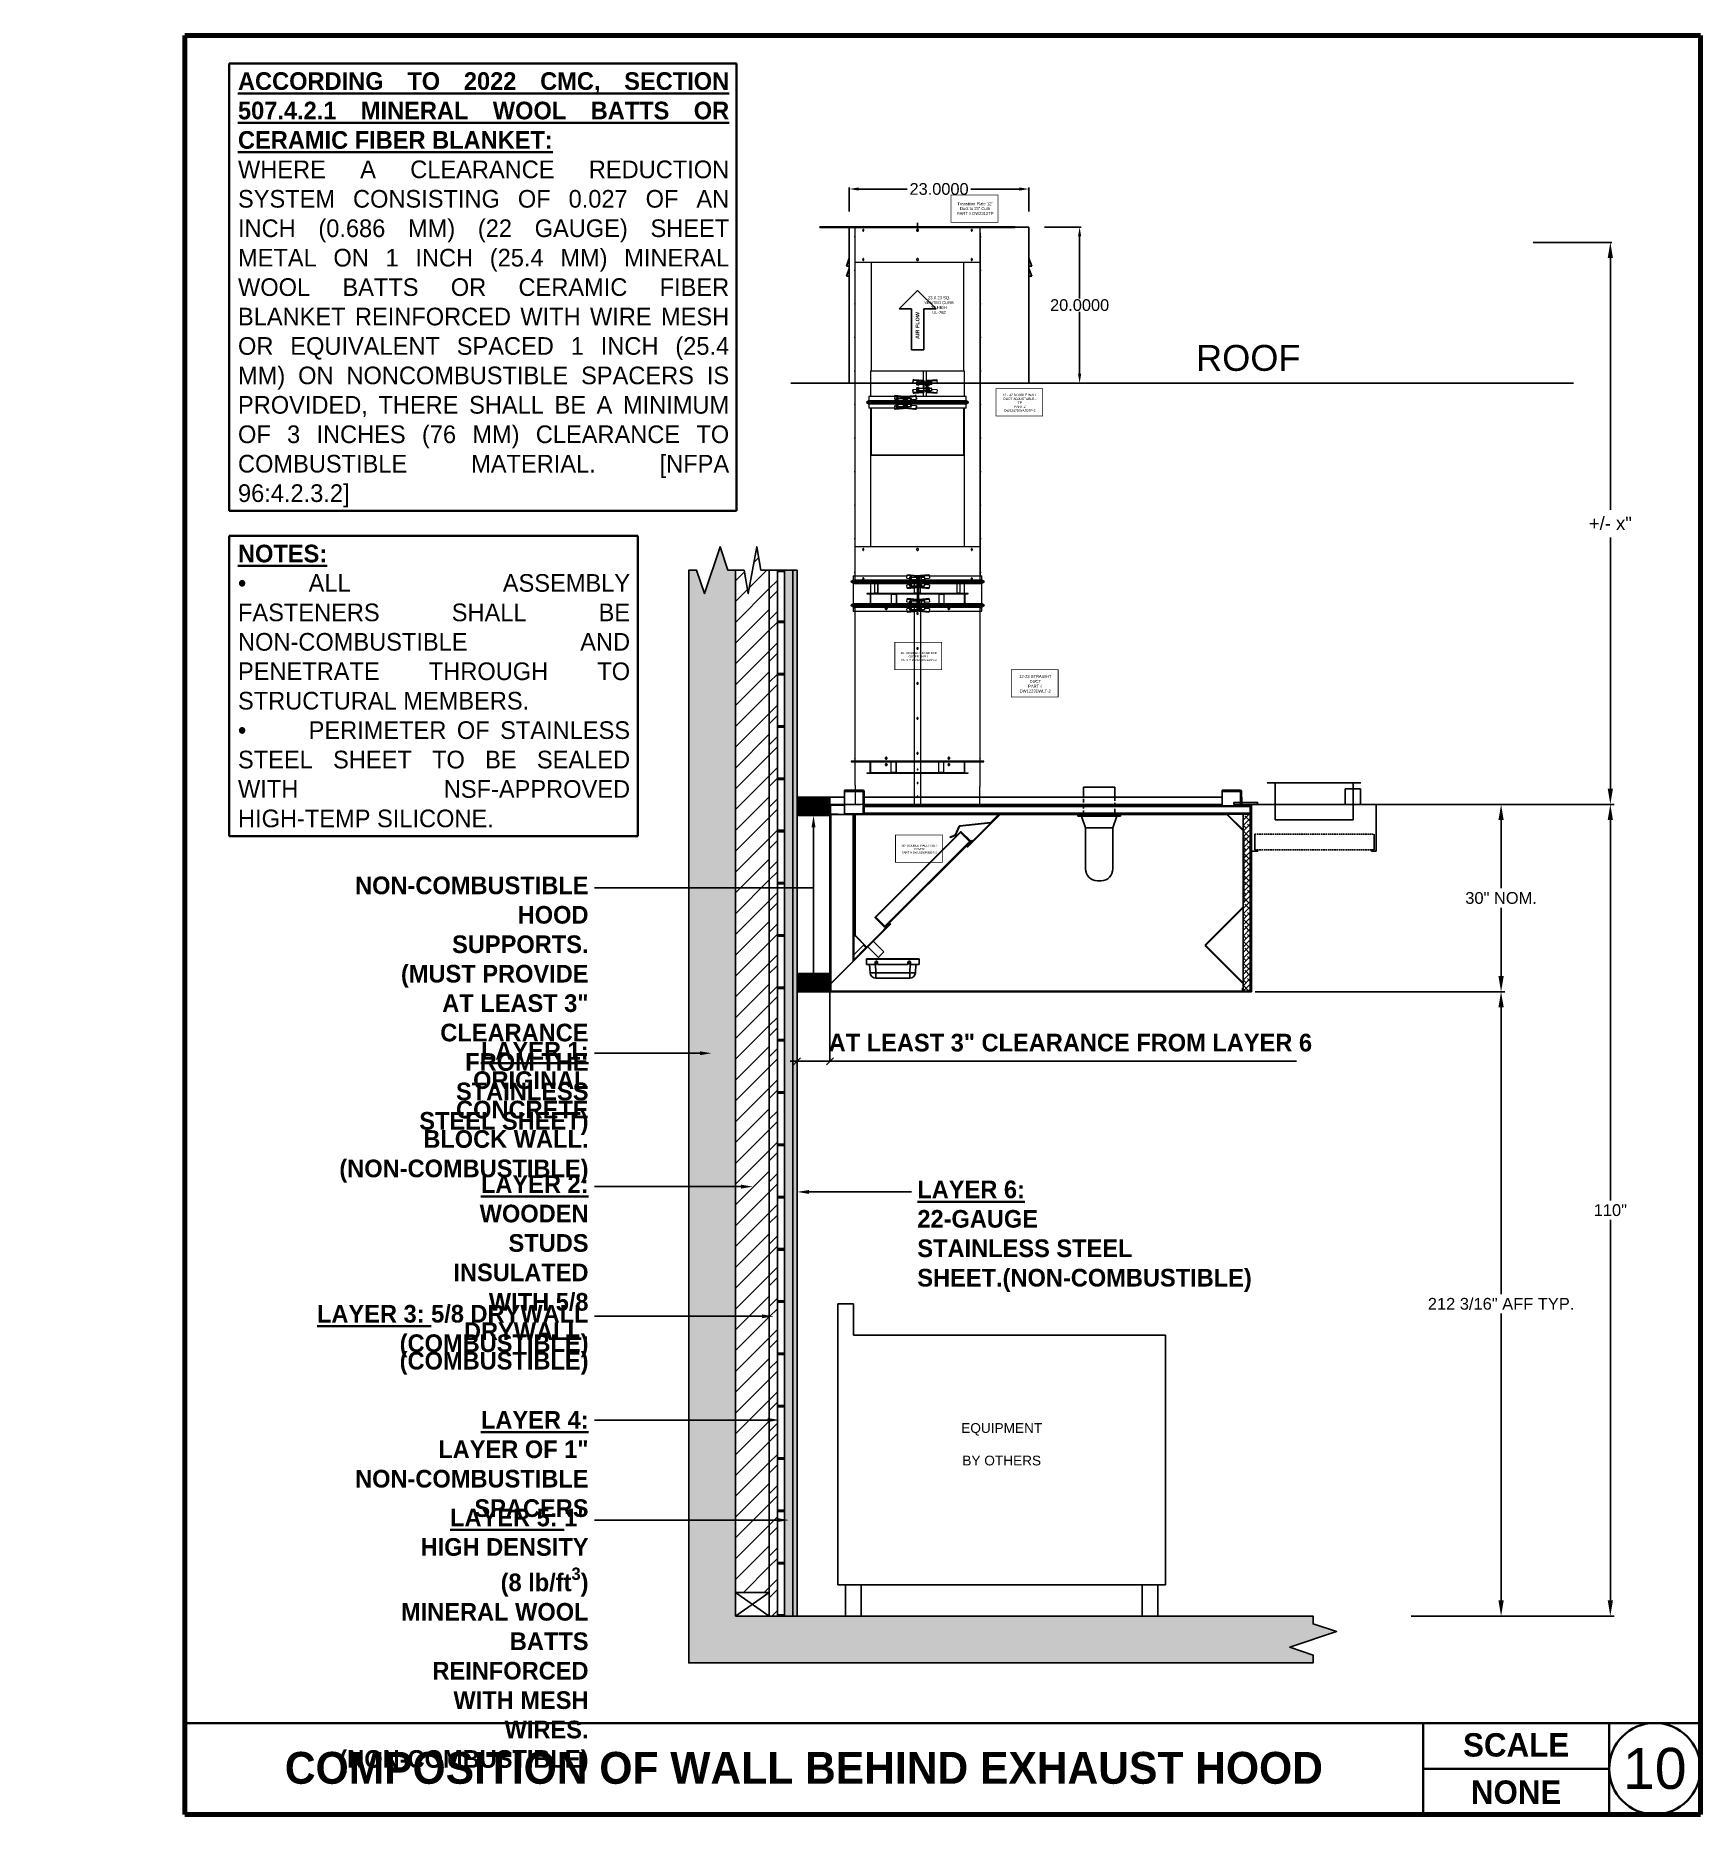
# Model space of a CAD drawing. Header units: inches. Extents: x 37 to 357, y 80 to 422.
import ezdxf
from ezdxf import colors
from ezdxf.entities.mleader import LeaderData, LeaderLine
from ezdxf.enums import TextEntityAlignment as Align
from ezdxf.math import Vec2, Vec3

# ---------------------------------------------------------------- set-up
doc = ezdxf.new("R2010")
doc.units = ezdxf.units.IN
doc.header["$MEASUREMENT"] = 0
doc.linetypes.add('DASHED', pattern=[0.75, 0.5, -0.25])
doc.layers.get('DEFPOINTS').update_dxf_attribs({"color": 104})
doc.layers.add('1', color=7, linetype='DASHED')
doc.layers.add('I-H Wall', color=7, linetype='Continuous')
doc.layers.add('PDF-TEXT', color=7, linetype='Continuous', lineweight=35)
doc.styles.add('BOO', font='GOTHIC.TTF', dxfattribs={"height": 6})
doc.styles.add('PDF Arial', font='arial.ttf')
doc.styles.add('PDF Arial Bold', font='arialbd.ttf')
doc.styles.get("Standard").update_dxf_attribs({"font": 'arial.ttf'})
doc.dimstyles.new('HoodStandard', dxfattribs={"dimscale": 16, "dimtxt": 0.078125, "dimasz": 0.078125, "dimexe": 0.078125, "dimexo": 0.078125, "dimgap": 0.078125, "dimtad": 0, "dimtih": 1, "dimtoh": 1, "dimdec": 4, "dimzin": 0, "dimdsep": 46, "dimlunit": 5, "dimtxsty": 'Standard', "dimcen": 0.078125, "dimclrd": 256, "dimclre": 256, "dimclrt": 256, "dimadec": 0, "dimazin": 0, "dimtfac": 1, "dimtdec": 4, "dimtix": 1, "dimtofl": 0, "dimtmove": 0, "dimatfit": 2, "dimfxl": 1, "dimfrac": 2, "dimtolj": 1, "dimtzin": 0, "dimarcsym": 0})
doc.dimstyles.new('MECH-DIM', dxfattribs={"dimscale": 12, "dimtxt": 6, "dimasz": 0.2, "dimexe": 0, "dimexo": 0, "dimgap": 0, "dimtad": 0, "dimdec": 0, "dimzin": 3, "dimdsep": 46, "dimlunit": 4, "dimtxsty": 'BOO', "dimblk1": 'OBLIQUE', "dimblk2": 'OBLIQUE', "dimsah": 1, "dimcen": 0, "dimclrd": 45, "dimclre": 45, "dimclrt": 256, "dimazin": 0, "dimtfac": 1, "dimtdec": 0, "dimtix": 1, "dimtmove": 0, "dimatfit": 0, "dimfxl": 1, "dimtvp": 1, "dimfrac": 2, "dimtolj": 1, "dimtzin": 0, "dimarcsym": 2})
doc.dimstyles.get("Standard").update_dxf_attribs({"dimtxt": 0.18, "dimasz": 0.18, "dimexe": 0.18, "dimexo": 0.0625, "dimgap": 0.09, "dimtad": 0, "dimtih": 1, "dimtoh": 1, "dimdec": 4, "dimzin": 0, "dimdsep": 46, "dimtxsty": 'Standard', "dimcen": 0.09, "dimadec": 0, "dimazin": 0, "dimtfac": 1, "dimtdec": 4, "dimtofl": 0, "dimtmove": 0, "dimatfit": 3, "dimfxl": 1, "dimtolj": 1, "dimtzin": 0, "dimarcsym": 0})

msp = doc.modelspace()

# ---------------------------------------------------------------- texts
at = {"layer": 'PDF-TEXT', "attachment_point": 5}
for s, insert, char_height, width, style in [('{\\fCentury Gothic|b1|i0|c0|p34;SCALE}', (321.62, 93.44), 4.5, 35.7683, 'PDF Arial Bold'), ('10', (348.28, 88.89), 7.889, 17.5595, 'PDF Arial'), ('{\\fCentury Gothic|b1|i0|c0|p34;COMPOSITION OF WALL BEHIND EXHAUST HOOD}', (184.67, 89.01), 6.1202, 238.1271, 'PDF Arial Bold'), ('{\\fCentury Gothic|b1|i0|c0|p34;NONE}', (321.62, 84.35), 4.5, 35.7683, 'PDF Arial Bold')]:
    msp.add_mtext(s, dxfattribs=dict(at, insert=insert, char_height=char_height, width=width, style=style))

# ---------------------------------------------------------------- blocks, each defined once
blk = doc.blocks.new('*D14')
at = {"lineweight": -2, "transparency": 16777216}
for p, q in [((9540.33, 645.59), (9625.2, 645.59)), ((9623.95, 640.26), (9623.95, 542.82)), ((9623.95, 438.75), (9623.95, 536.18)), ((9593.37, 433.42), (9625.2, 433.42))]:
    blk.add_line(p, q, dxfattribs=at)
at = {"transparency": 16777216}
for points in [[(9623.06, 640.26), (9624.84, 640.26), (9623.95, 645.59)], [(9623.06, 438.75), (9624.84, 438.75), (9623.95, 433.42)]]:
    blk.add_solid(points, dxfattribs=at)
at = {"layer": 'DEFPOINTS', "color": 0, "transparency": 16777216}
for p in [(9539.08, 645.59), (9623.95, 645.59), (9592.12, 433.42)]:
    blk.add_point(p, dxfattribs=at)
at = {"transparency": 16777216, "insert": (9623.95, 539.5), "char_height": 4, "attachment_point": 5}
blk.add_mtext('\\A1;212 3/16" AFF TYP.', dxfattribs=at)
blk = doc.blocks.new('*D15')
at = {"lineweight": -2, "transparency": 16777216}
for p, q in [((9540.33, 709.24), (9662.33, 709.24)), ((9661.08, 703.91), (9661.08, 574.62)), ((9661.08, 438.75), (9661.08, 568.04)), ((9593.37, 433.42), (9662.33, 433.42))]:
    blk.add_line(p, q, dxfattribs=at)
at = {"transparency": 16777216}
for points in [[(9660.19, 703.91), (9661.97, 703.91), (9661.08, 709.24)], [(9660.19, 438.75), (9661.97, 438.75), (9661.08, 433.42)]]:
    blk.add_solid(points, dxfattribs=at)
at = {"layer": 'DEFPOINTS', "color": 0, "transparency": 16777216}
for p in [(9539.08, 709.24), (9661.08, 709.24), (9592.12, 433.42)]:
    blk.add_point(p, dxfattribs=at)
at = {"transparency": 16777216, "insert": (9661.08, 571.33), "char_height": 4, "attachment_point": 5}
blk.add_mtext('\\A1;110"', dxfattribs=at)
blk = doc.blocks.new('*D16')
at = {"lineweight": -2, "transparency": 16777216}
for p, q in [((9540.33, 709.24), (9625.2, 709.24)), ((9623.95, 703.91), (9623.95, 680.74)), ((9623.95, 650.92), (9623.95, 674.09)), ((9540.33, 645.59), (9625.2, 645.59))]:
    blk.add_line(p, q, dxfattribs=at)
at = {"transparency": 16777216}
for points in [[(9623.06, 703.91), (9624.84, 703.91), (9623.95, 709.24)], [(9623.06, 650.92), (9624.84, 650.92), (9623.95, 645.59)]]:
    blk.add_solid(points, dxfattribs=at)
at = {"layer": 'DEFPOINTS', "color": 0, "transparency": 16777216}
for p in [(9539.08, 709.24), (9623.95, 709.24), (9539.08, 645.59)]:
    blk.add_point(p, dxfattribs=at)
at = {"transparency": 16777216, "insert": (9623.95, 677.41), "char_height": 4, "attachment_point": 5}
blk.add_mtext('\\A1;30" NOM.', dxfattribs=at)
blk = doc.blocks.new('STDS')
at = {"linetype": 'Continuous'}
blk.add_line((-2, 3.5), (2, 3.5), dxfattribs=at)
for p, q in [((-2, 2.22), (-2, 3.5)), ((2, 3.5), (2, 2.22)), ((-2.75, -0.25), (-2.75, 0)), ((-2.75, 0), (2.75, 0)), ((2, 0), (-2, 0)), ((0, 0), (-2, 0)), ((0, 0), (1.75, 0)), ((2.75, 0), (2.75, -0.25)), ((2.75, -0.25), (-2.75, -0.25)), ((-1.75, -1.75), (-2.25, -0.25)), ((1.75, -1.75), (-1.75, -1.75)), ((-1.75, -1.75), (1.75, -1.75)), ((-1.75, -7), (-1.75, -1.75)), ((2.25, -0.25), (1.75, -1.75)), ((1.75, -1.75), (1.75, -7)), ((0.25, -8.5), (-0.25, -8.5))]:
    blk.add_line(p, q)
at = {"linetype": 'DASHED'}
for p, q in [((-2, 0), (-2, 2.22)), ((2, 2.22), (2, 0))]:
    blk.add_line(p, q, dxfattribs=at)
for centre, start, end in [((-0.25, -7), 180, 270), ((0.25, -7), 270, 0)]:
    blk.add_arc(centre, 1.5, start, end)
blk = doc.blocks.new('DUCT_PART')
at = {"const_width": 0.1}
blk.add_lwpolyline([(-3, -1.75), (-3, 1.75), (3, 1.75), (3, -1.75), (-3, -1.75)], dxfattribs=at)
at = {"flags": 1}
blk.add_attdef('QTY', (-18.5, -1), '', height=1.5, dxfattribs=at)
blk = doc.blocks.new('DW1247DWAJDTP-2H')
at = {"color": 7, "linetype": 'Continuous', "lineweight": 15}
for p, q in [((-8.5, 0), (8.5, 0)), ((-6.41, 0.04), (-6.41, 0)), ((0.43, 0.04), (-6.41, 0.04)), ((6.41, 0.04), (0.43, 0.04)), ((6.41, 0), (6.41, 0.04)), ((8.5, -0.04), (8.5, 0)), ((-8.5, 0), (-8.5, -0.04)), ((-8.5, -0.04), (8.5, -0.04)), ((-8.05, -0.73), (-8.05, -1.17)), ((-8.05, -0.73), (-8.04, -0.73)), ((-8.05, -1.3), (-8.05, -5.47)), ((-8.04, -0.73), (-8.04, -44.73)), ((-8.02, -0.73), (-8.04, -0.73)), ((-8.02, -0.04), (-8.02, -0.73)), ((-8.02, -0.04), (-8.02, -0.73)), ((-8.02, -0.04), (-8.02, -4.54)), ((-8.02, -0.73), (-8.02, -44.73)), ((8.02, -0.73), (8.02, -0.04)), ((8.02, -0.73), (8.02, -0.04)), ((8.02, -4.54), (8.02, -0.04)), ((8.02, -44.73), (8.02, -0.73)), ((8.02, -0.73), (8.04, -0.73)), ((8.04, -44.73), (8.04, -0.73)), ((8.04, -0.73), (8.05, -0.73)), ((8.05, -1.17), (8.05, -0.73)), ((8.05, -5.47), (8.05, -1.3)), ((8.02, -4.54), (-8.02, -4.54)), ((-6.99, -4.16), (-6.99, -4.19)), ((-6.89, -4.19), (-6.89, -4.16)), ((-5.95, -4.54), (-5.95, -18.46)), ((5.95, -18.46), (5.95, -4.54)), ((6.89, -4.16), (6.89, -4.19)), ((6.93, -4.29), (6.94, -4.28)), ((6.99, -4.19), (6.99, -4.16)), ((-8.05, -5.6), (-8.05, -9.77)), ((8.05, -9.77), (8.05, -5.6)), ((-8.05, -9.9), (-8.05, -14.07)), ((8.05, -14.07), (8.05, -9.9)), ((-8.05, -14.2), (-8.05, -18.37)), ((8.05, -18.37), (8.05, -14.2)), ((-8.05, -18.5), (-8.05, -22.67)), ((-6.04, -18.46), (-6.04, -21.71)), ((0.76, -18.46), (-6.04, -18.46)), ((-0.58, -19.98), (-0.55, -19.64)), ((-0.55, -19.64), (-0.58, -19.98)), ((-0.58, -19.98), (-0.12, -20.02)), ((-0.58, -19.98), (-0.58, -19.98)), ((-0.58, -19.98), (-0.12, -20.02)), ((0.54, -19.74), (-0.55, -19.64)), ((-0.55, -19.64), (-0.55, -19.64)), ((-0.54, -19.61), (-0.54, -19.55)), ((-0.51, -19.55), (-0.54, -19.55)), ((0.55, -19.71), (-0.54, -19.61)), ((-0.52, -19.61), (-0.54, -19.61)), ((-0.52, -19.61), (-0.51, -19.55)), ((-0.42, -19.55), (-0.43, -19.61)), ((-0.43, -19.61), (0.78, -19.72)), ((0.79, -19.66), (-0.42, -19.55)), ((-0.1, -19.82), (-0.12, -19.95)), ((-0.1, -19.82), (-0.12, -19.95)), ((-0.12, -19.95), (-0.11, -19.95)), ((-0.12, -19.96), (-0.11, -20.15)), ((-0.12, -19.96), (-0.11, -20.15)), ((-0.11, -19.97), (-0.12, -19.96)), ((-0.11, -19.96), (-0.12, -19.96)), ((-0.09, -19.95), (-0.11, -19.95)), ((-0.11, -19.96), (-0.09, -19.96)), ((-0.11, -19.97), (-0.09, -19.97)), ((-0.11, -20.15), (-0.09, -20.22)), ((-0.11, -20.16), (-0.09, -20.22)), ((-0.07, -19.88), (-0.1, -19.82)), ((0.08, -19.81), (-0.09, -19.81)), ((-0.09, -19.81), (-0.07, -19.88)), ((0.08, -19.81), (-0.09, -19.81)), ((-0.09, -19.95), (-0.07, -20)), ((-0.07, -20.02), (-0.09, -19.97)), ((-0.09, -20.22), (-0.07, -20.09)), ((-0.06, -20.09), (-0.08, -20.22)), ((-0.08, -20.22), (0.09, -20.22)), ((-0.08, -20.22), (0.09, -20.22)), ((-0.07, -19.88), (-0.06, -20.07)), ((0.1, -19.88), (-0.07, -19.88)), ((-0.07, -20.07), (-0.07, -19.88)), ((-0.07, -19.88), (0.1, -19.88)), ((-0.07, -20.06), (-0.07, -20.07)), ((-0.06, -20.07), (-0.07, -20.07)), ((-0.07, -20.09), (-0.07, -20.08)), ((-0.05, -20.08), (-0.07, -20.08)), ((-0.07, -20.09), (-0.06, -20.09)), ((-0.06, -20.07), (0.01, -20.07)), ((0.01, -20.09), (-0.06, -20.09)), ((-0.05, -20.08), (-0.05, -20.07)), ((0, -20.07), (0.01, -20.09)), ((0.01, -20.08), (0.01, -20.07)), ((0.01, -20.08), (0.11, -20.08)), ((0.01, -20.09), (0.01, -20.09)), ((0.11, -20.09), (0.01, -20.09)), ((0.1, -19.88), (0.08, -19.81)), ((0.11, -19.77), (0.09, -19.77)), ((0.09, -20.22), (0.11, -20.09)), ((0.09, -20.27), (0.11, -20.27)), ((0.11, -20.08), (0.1, -19.88)), ((0.8, -19.9), (0.13, -19.9)), ((0.13, -20.14), (0.8, -20.14)), ((0.53, -19.89), (0.54, -19.74)), ((0.53, -19.9), (0.53, -19.89)), ((0.55, -19.71), (0.7, -19.72)), ((0.7, -19.72), (0.78, -19.72)), ((0.81, -19.75), (0.73, -19.75)), ((0.73, -19.75), (0.73, -19.9)), ((0.73, -20.14), (0.73, -20.2)), ((0.73, -20.2), (0.78, -20.36)), ((0.73, -20.2), (0.73, -20.2)), ((0.78, -20.47), (0.73, -20.64)), ((0.75, -19.8), (0.8, -19.8)), ((0.75, -19.9), (0.75, -19.8)), ((0.75, -20.18), (0.75, -20.14)), ((0.8, -20.18), (0.75, -20.18)), ((0.78, -18.46), (0.76, -18.46)), ((0.78, -19.66), (0.78, -18.46)), ((0.78, -18.46), (0.78, -18.46)), ((1.14, -18.46), (0.78, -18.46)), ((0.78, -19.72), (0.79, -19.66)), ((0.78, -20.44), (0.78, -20.4)), ((0.8, -19.8), (0.8, -20.18)), ((0.81, -19.75), (0.87, -19.75)), ((0.81, -21.09), (0.81, -19.75)), ((0.87, -21.09), (0.87, -19.75)), ((1.07, -19.9), (0.87, -19.9)), ((0.87, -20.14), (1.07, -20.14)), ((1.14, -19.72), (1.07, -19.72)), ((1.07, -20.32), (1.14, -20.32)), ((1.14, -19.72), (1.14, -18.46)), ((1.14, -18.46), (1.15, -18.46)), ((1.14, -20.52), (1.14, -20.32)), ((1.15, -19.73), (1.15, -18.46)), ((6.04, -18.46), (1.15, -18.46)), ((1.15, -20.53), (1.15, -20.31)), ((1.16, -19.75), (1.16, -19.79)), ((1.24, -19.75), (1.16, -19.75)), ((1.23, -19.9), (1.17, -19.9)), ((1.17, -20.14), (1.23, -20.14)), ((1.21, -20.36), (1.17, -20.21)), ((1.17, -20.62), (1.21, -20.47)), ((1.23, -19.8), (1.18, -19.8)), ((1.18, -19.8), (1.18, -19.9)), ((1.18, -20.14), (1.18, -20.18)), ((1.18, -20.18), (1.23, -20.18)), ((1.21, -19.66), (1.4, -19.65)), ((1.24, -19.66), (1.21, -19.66)), ((1.22, -19.67), (1.21, -19.66)), ((1.23, -20.18), (1.23, -19.8)), ((1.32, -19.66), (1.24, -19.66)), ((1.24, -19.75), (1.24, -21.09)), ((1.3, -19.75), (1.24, -19.75)), ((1.3, -19.75), (1.3, -21.09)), ((1.3, -19.8), (1.51, -19.8)), ((1.51, -20.23), (1.3, -20.23)), ((2.46, -19.55), (1.32, -19.66)), ((1.33, -19.72), (1.32, -19.66)), ((1.33, -19.72), (2.47, -19.61)), ((2.48, -19.55), (1.4, -19.65)), ((1.4, -19.65), (1.4, -19.65)), ((1.41, -19.74), (1.4, -19.74)), ((1.4, -19.8), (1.4, -19.74)), ((1.41, -19.74), (2.48, -19.64)), ((1.41, -19.8), (1.41, -19.74)), ((1.51, -20.23), (1.51, -19.81)), ((1.52, -20.23), (1.52, -19.81)), ((1.82, -19.9), (1.52, -19.9)), ((1.52, -20.14), (1.82, -20.14)), ((1.84, -19.92), (1.82, -19.9)), ((1.82, -20.14), (1.84, -20.12)), ((1.85, -20.04), (2.51, -19.98)), ((2.47, -19.61), (2.46, -19.55)), ((2.48, -19.55), (2.53, -19.55)), ((2.48, -19.64), (2.51, -19.98)), ((2.53, -19.61), (2.53, -19.55)), ((6.04, -21.71), (6.04, -18.46)), ((8.05, -22.67), (8.05, -18.5)), ((-6.27, -22.27), (-6.53, -22.43)), ((-6.53, -22.49), (-6.27, -22.65)), ((-6.25, -21.71), (-6.25, -22.24)), ((-2.88, -21.71), (-6.25, -21.71)), ((-6.25, -22.68), (-6.25, -23.21)), ((-2.97, -21.59), (-2.97, -21.65)), ((-2.96, -21.59), (-2.88, -21.59)), ((-2.91, -21.6), (-2.92, -21.66)), ((-2.92, -21.66), (-1.84, -21.77)), ((-1.84, -21.71), (-2.91, -21.6)), ((-2.91, -22.03), (-2.88, -21.68)), ((-2.91, -22.03), (-2.74, -22.04)), ((-1.84, -21.69), (-2.88, -21.59)), ((-2.88, -21.59), (-1.84, -21.69)), ((-2.88, -21.59), (-2.88, -21.59)), ((-1.84, -21.78), (-2.88, -21.68)), ((-2.72, -21.88), (-2.74, -22.04)), ((-2.71, -21.88), (-2.74, -22.03)), ((-2.74, -22.04), (-2.73, -22.23)), ((-2.74, -22.04), (-2.72, -22.23)), ((-2.73, -22.73), (-2.74, -22.93)), ((-2.73, -22.73), (-2.74, -22.93)), ((-2.69, -22.66), (-2.73, -22.73)), ((-2.68, -22.66), (-2.73, -22.72)), ((-2.72, -21.88), (-2.71, -21.88)), ((-2.72, -22.23), (-2.68, -22.26)), ((-2.72, -22.23), (-2.68, -22.26)), ((-2.71, -21.87), (-2.71, -21.88)), ((-2.71, -21.87), (-2.64, -21.87)), ((-2.64, -21.88), (-2.71, -21.88)), ((-2.71, -21.88), (-2.71, -21.88)), ((-2.69, -22.66), (-2.68, -22.66)), ((-2.68, -22.26), (-2.61, -22.26)), ((-2.68, -22.26), (-2.68, -22.26)), ((-2.62, -22.66), (-2.68, -22.66)), ((-2.56, -21.87), (-2.64, -21.87)), ((-2.64, -21.88), (-2.64, -21.87)), ((-2.62, -22.66), (-2.61, -22.66)), ((-2.61, -22.26), (-2.56, -22.26)), ((-2.61, -22.26), (-2.61, -22.26)), ((-2.61, -22.26), (-2.61, -22.26)), ((-2.56, -22.66), (-2.61, -22.66)), ((-2.5, -21.81), (-2.52, -21.81)), ((-2.52, -22.31), (-2.5, -22.31)), ((-2.5, -22.61), (-2.52, -22.61)), ((-1.81, -21.94), (-2.5, -21.94)), ((-2.5, -22.18), (-1.81, -22.18)), ((-1.81, -22.74), (-2.5, -22.74)), ((-1.85, -21.94), (-1.84, -21.78)), ((-1.85, -21.94), (-1.85, -21.94)), ((-1.84, -21.69), (-1.83, -21.69)), ((-1.84, -21.71), (-1.68, -21.71)), ((-1.84, -21.77), (-1.84, -21.71)), ((-1.65, -21.71), (-1.83, -21.69)), ((-1.81, -23.13), (-1.81, -21.8)), ((-1.81, -21.8), (-1.76, -21.8)), ((-1.76, -23.13), (-1.76, -21.8)), ((-1.7, -21.85), (-1.74, -21.85)), ((-1.74, -21.85), (-1.74, -22.22)), ((-1.71, -21.94), (-1.74, -21.94)), ((-1.74, -22.18), (-1.71, -22.18)), ((-1.74, -22.22), (-1.71, -22.22)), ((-1.71, -22.7), (-1.74, -22.7)), ((-1.74, -22.7), (-1.74, -23.08)), ((-1.71, -22.74), (-1.74, -22.74)), ((-1.7, -21.86), (-1.7, -21.85)), ((-1.66, -22.36), (-1.69, -22.41)), ((-1.69, -22.52), (-1.66, -22.57)), ((-1.68, -21.71), (-1.65, -21.71)), ((-1.58, -21.71), (-1.65, -21.71)), ((-1.65, -21.71), (-1.65, -21.71)), ((-1.63, -21.76), (-1.65, -21.76)), ((-1.65, -22.36), (-1.64, -22.36)), ((-1.64, -22.4), (-1.65, -22.43)), ((-1.64, -22.46), (-1.65, -22.46)), ((-1.65, -22.46), (-1.64, -22.47)), ((-1.64, -22.46), (-1.65, -22.46)), ((-1.65, -22.49), (-1.64, -22.53)), ((-1.64, -22.56), (-1.65, -22.56)), ((-1.58, -21.8), (-1.64, -21.8)), ((-1.64, -21.8), (-1.64, -23.13)), ((-1.58, -21.8), (-1.43, -21.8)), ((-1.58, -21.8), (-1.58, -23.13)), ((-0.34, -21.6), (-1.56, -21.71)), ((-1.55, -21.77), (-1.56, -21.71)), ((-1.56, -21.85), (-1.56, -22.27)), ((-1.56, -21.85), (-1.34, -21.85)), ((-1.34, -21.85), (-1.56, -21.85)), ((-1.56, -21.85), (-1.56, -22.27)), ((-1.56, -21.85), (-1.56, -21.85)), ((-1.56, -22.22), (-1.56, -21.85)), ((-1.56, -21.94), (-1.56, -21.94)), ((-1.56, -22.18), (-1.56, -22.18)), ((-1.56, -22.22), (-1.56, -22.22)), ((-1.56, -22.27), (-1.34, -22.27)), ((-1.34, -22.28), (-1.56, -22.28)), ((-1.56, -22.65), (-1.56, -23.07)), ((-1.56, -22.65), (-1.34, -22.65)), ((-1.34, -22.65), (-1.56, -22.65)), ((-1.56, -22.65), (-1.56, -23.07)), ((-1.56, -22.7), (-1.56, -22.7)), ((-1.56, -23.08), (-1.56, -22.7)), ((-1.56, -22.74), (-1.56, -22.74)), ((-1.55, -21.77), (-0.33, -21.66)), ((-1.4, -21.77), (-1.55, -21.77)), ((-1.52, -22.41), (-1.45, -22.28)), ((-1.45, -22.65), (-1.52, -22.52)), ((-1.43, -21.85), (-1.43, -21.8)), ((-1.25, -21.75), (-1.41, -21.77)), ((-1.34, -22.27), (-1.34, -21.85)), ((-1.34, -21.85), (-1.34, -21.85)), ((-1.34, -21.85), (-1.34, -22.27)), ((-1.24, -21.85), (-1.34, -21.85)), ((-1.34, -21.85), (-1.24, -21.85)), ((-1.34, -22.27), (-1.34, -22.27)), ((-1.34, -22.27), (-1.24, -22.27)), ((-1.24, -22.28), (-1.34, -22.28)), ((-1.34, -23.07), (-1.34, -22.65)), ((-1.34, -22.65), (-1.34, -22.65)), ((-1.34, -22.65), (-1.34, -23.07)), ((-1.24, -22.65), (-1.34, -22.65)), ((-1.34, -22.65), (-1.24, -22.65)), ((-0.82, -21.94), (-1.29, -21.94)), ((-1.29, -22.18), (-0.82, -22.18)), ((-0.82, -22.74), (-1.29, -22.74)), ((-1.25, -21.75), (-0.18, -21.65)), ((-1.25, -21.78), (-0.17, -21.68)), ((-1.24, -21.85), (-1.25, -21.78)), ((-1.24, -21.94), (-1.24, -21.85)), ((-1.23, -21.94), (-1.24, -21.87)), ((-1.24, -22.27), (-1.24, -22.18)), ((-1.24, -22.74), (-1.24, -22.65)), ((-1.23, -21.94), (-1.23, -21.94)), ((-0.8, -21.97), (-0.81, -21.95)), ((-0.81, -22.18), (-0.8, -22.16)), ((-0.8, -22.77), (-0.81, -22.75)), ((-0.78, -22.08), (-0.14, -22.03)), ((-0.78, -22.09), (-0.13, -22.03)), ((-0.12, -20.81), (-0.58, -20.86)), ((-0.12, -20.81), (-0.58, -20.86)), ((-0.55, -21.2), (-0.58, -20.86)), ((-0.58, -20.86), (-0.58, -20.86)), ((-0.58, -20.86), (-0.55, -21.2)), ((0.54, -21.1), (-0.55, -21.2)), ((-0.55, -21.2), (-0.55, -21.2)), ((0.55, -21.13), (-0.54, -21.23)), ((-0.54, -21.23), (-0.52, -21.23)), ((-0.54, -21.23), (-0.54, -21.29)), ((-0.54, -21.29), (-0.51, -21.29)), ((-0.51, -21.29), (-0.52, -21.23)), ((0.78, -21.12), (-0.43, -21.22)), ((-0.43, -21.22), (-0.42, -21.28)), ((-0.42, -21.28), (0.79, -21.18)), ((-0.33, -21.66), (-0.34, -21.6)), ((-0.24, -21.59), (-0.24, -21.65)), ((-0.19, -21.59), (-0.24, -21.59)), ((-0.18, -21.65), (-0.24, -21.65)), ((-0.18, -21.65), (-0.19, -21.59)), ((-0.17, -21.68), (-0.14, -22.03)), ((-0.17, -21.68), (-0.16, -21.68)), ((-0.13, -22.03), (-0.16, -21.68)), ((6.25, -21.71), (-0.16, -21.71)), ((-0.14, -22.03), (-0.13, -22.03)), ((-0.11, -20.72), (-0.12, -20.91)), ((-0.11, -20.72), (-0.12, -20.91)), ((-0.12, -20.91), (-0.09, -21.02)), ((-0.12, -20.91), (-0.09, -21.02)), ((-0.09, -20.61), (-0.11, -20.7)), ((-0.09, -20.61), (-0.11, -20.7)), ((-0.11, -20.7), (-0.11, -20.72)), ((-0.11, -20.7), (-0.11, -20.7)), ((-0.09, -20.72), (-0.11, -20.72)), ((-0.11, -20.73), (-0.11, -20.72)), ((-0.11, -20.72), (-0.11, -20.72)), ((-0.11, -20.73), (-0.09, -20.73)), ((0.08, -20.61), (-0.09, -20.61)), ((-0.07, -20.72), (-0.09, -20.61)), ((-0.09, -20.61), (-0.06, -20.72)), ((0.08, -20.61), (-0.09, -20.61)), ((-0.09, -20.72), (-0.07, -20.79)), ((-0.07, -20.82), (-0.09, -20.73)), ((-0.09, -21.02), (-0.07, -20.93)), ((-0.07, -20.94), (-0.09, -21.03)), ((-0.09, -21.03), (0.08, -21.03)), ((-0.09, -21.03), (0.08, -21.03)), ((-0.07, -20.92), (-0.07, -20.72)), ((-0.07, -20.9), (-0.07, -20.92)), ((-0.06, -20.92), (-0.07, -20.92)), ((-0.07, -20.93), (-0.07, -20.92)), ((-0.07, -20.92), (-0.07, -20.92)), ((-0.07, -20.93), (-0.07, -20.94)), ((0, -20.94), (-0.07, -20.94)), ((-0.06, -20.72), (0.1, -20.72)), ((-0.06, -20.72), (-0.06, -20.92)), ((0.11, -20.72), (-0.06, -20.72)), ((-0.06, -20.92), (0, -20.92)), ((0, -20.93), (0, -20.92)), ((0, -20.92), (0, -20.94)), ((0, -20.93), (0.1, -20.93)), ((0, -20.94), (0, -20.93)), ((0.1, -20.93), (0, -20.93)), ((0.1, -20.72), (0.08, -20.61)), ((0.08, -21.03), (0.1, -20.93)), ((0.11, -20.57), (0.09, -20.57)), ((0.09, -21.07), (0.11, -21.07)), ((0.1, -20.93), (0.11, -20.72)), ((0.8, -20.7), (0.13, -20.7)), ((0.13, -20.94), (0.8, -20.94)), ((0.53, -20.94), (0.53, -20.94)), ((0.53, -20.94), (0.54, -21.1)), ((0.55, -21.13), (0.7, -21.12)), ((0.7, -21.12), (0.78, -21.12)), ((0.73, -20.64), (0.73, -20.7)), ((0.73, -20.64), (0.73, -20.64)), ((0.73, -20.94), (0.73, -21.09)), ((0.81, -21.09), (0.73, -21.09)), ((0.75, -20.7), (0.75, -20.66)), ((0.75, -20.66), (0.8, -20.66)), ((0.75, -21.03), (0.75, -20.94)), ((0.8, -21.03), (0.75, -21.03)), ((0.78, -21.12), (0.79, -21.18)), ((0.78, -21.71), (0.78, -21.18)), ((0.8, -20.66), (0.8, -21.03)), ((0.81, -21.09), (0.87, -21.09)), ((1.07, -20.7), (0.87, -20.7)), ((0.87, -20.94), (1.07, -20.94)), ((1.14, -20.52), (1.07, -20.52)), ((1.07, -21.12), (1.14, -21.12)), ((1.14, -21.71), (1.14, -21.12)), ((1.15, -21.71), (1.15, -21.11)), ((1.16, -21.05), (1.16, -21.09)), ((1.24, -21.09), (1.16, -21.09)), ((1.23, -20.7), (1.17, -20.7)), ((1.17, -20.94), (1.23, -20.94)), ((1.18, -20.66), (1.18, -20.7)), ((1.23, -20.66), (1.18, -20.66)), ((1.18, -20.94), (1.18, -21.03)), ((1.18, -21.03), (1.23, -21.03)), ((1.21, -21.17), (1.4, -21.19)), ((1.24, -21.18), (1.21, -21.17)), ((1.22, -21.17), (1.21, -21.17)), ((1.23, -21.03), (1.23, -20.66)), ((1.3, -21.09), (1.24, -21.09)), ((1.32, -21.18), (1.24, -21.18)), ((1.3, -20.6), (1.51, -20.6)), ((1.51, -21.03), (1.3, -21.03)), ((1.33, -21.12), (1.32, -21.18)), ((1.32, -21.18), (2.46, -21.28)), ((2.47, -21.22), (1.33, -21.12)), ((1.4, -21.03), (1.4, -21.1)), ((1.41, -21.1), (1.4, -21.1)), ((2.48, -21.29), (1.4, -21.19)), ((1.4, -21.19), (1.4, -21.19)), ((1.41, -21.03), (1.41, -21.1)), ((1.41, -21.1), (2.48, -21.2)), ((1.51, -21.03), (1.51, -20.61)), ((1.52, -21.03), (1.52, -20.61)), ((1.82, -20.7), (1.52, -20.7)), ((1.52, -20.94), (1.82, -20.94)), ((1.84, -20.72), (1.82, -20.7)), ((1.82, -20.7), (1.82, -20.7)), ((1.82, -20.94), (1.84, -20.92)), ((2.51, -20.86), (1.85, -20.8)), ((2.46, -21.28), (2.47, -21.22)), ((2.51, -20.86), (2.48, -21.2)), ((2.53, -21.29), (2.48, -21.29)), ((2.53, -21.29), (2.53, -21.23)), ((6.25, -22.24), (6.25, -21.71)), ((6.25, -23.21), (6.25, -22.68)), ((6.53, -22.43), (6.27, -22.27)), ((6.27, -22.65), (6.53, -22.49)), ((-8.05, -22.8), (-8.05, -26.97)), ((-2.88, -23.21), (-6.25, -23.21)), ((-6.04, -23.21), (-6.04, -40.93)), ((-2.97, -23.28), (-2.97, -23.34)), ((-2.88, -23.34), (-2.96, -23.34)), ((-1.84, -23.16), (-2.92, -23.27)), ((-2.92, -23.27), (-2.91, -23.33)), ((-2.74, -22.89), (-2.91, -22.9)), ((-2.88, -23.24), (-2.91, -22.9)), ((-2.91, -23.33), (-1.84, -23.22)), ((-1.84, -23.15), (-2.88, -23.24)), ((-2.88, -23.34), (-1.84, -23.24)), ((-2.88, -23.34), (-1.84, -23.24)), ((-2.88, -23.34), (-2.88, -23.34)), ((-2.74, -22.93), (-2.71, -23.06)), ((-2.74, -22.93), (-2.7, -23.06)), ((-2.7, -23.06), (-2.71, -23.06)), ((-2.7, -23.06), (-2.64, -23.06)), ((-2.7, -23.06), (-2.7, -23.07)), ((-2.63, -23.07), (-2.7, -23.07)), ((-2.63, -23.07), (-2.64, -23.06)), ((-2.63, -23.07), (-2.56, -23.07)), ((-2.52, -23.11), (-2.5, -23.11)), ((-2.5, -22.98), (-1.81, -22.98)), ((-1.85, -22.99), (-1.85, -22.98)), ((-1.85, -22.99), (-1.84, -23.15)), ((-1.84, -23.16), (-1.84, -23.22)), ((-1.84, -23.22), (-1.68, -23.22)), ((-1.84, -23.24), (-1.83, -23.24)), ((-1.65, -23.22), (-1.83, -23.24)), ((-1.81, -23.13), (-1.76, -23.13)), ((-1.74, -22.98), (-1.71, -22.98)), ((-1.74, -23.08), (-1.7, -23.08)), ((-1.7, -23.08), (-1.7, -23.07)), ((-1.68, -23.22), (-1.65, -23.22)), ((-1.65, -23.16), (-1.63, -23.16)), ((-1.58, -23.21), (-1.65, -23.21)), ((-1.65, -23.21), (-1.65, -23.22)), ((-1.58, -23.13), (-1.64, -23.13)), ((-1.58, -23.13), (-1.43, -23.13)), ((-1.56, -22.98), (-1.56, -22.98)), ((-1.56, -23.07), (-1.34, -23.07)), ((-1.34, -23.08), (-1.56, -23.08)), ((-1.56, -23.08), (-1.56, -23.08)), ((-1.55, -23.16), (-1.56, -23.22)), ((-1.56, -23.22), (-0.34, -23.33)), ((-1.4, -23.16), (-1.55, -23.16)), ((-0.33, -23.27), (-1.55, -23.16)), ((-1.43, -23.13), (-1.43, -23.08)), ((-1.25, -23.18), (-1.41, -23.16)), ((-1.34, -23.07), (-1.34, -23.07)), ((-1.34, -23.07), (-1.24, -23.07)), ((-1.24, -23.08), (-1.34, -23.08)), ((-1.29, -22.98), (-0.82, -22.98)), ((-1.24, -23.08), (-1.25, -23.15)), ((-1.25, -23.15), (-0.17, -23.24)), ((-1.25, -23.18), (-0.18, -23.28)), ((-1.24, -23.07), (-1.24, -22.98)), ((-1.23, -22.99), (-1.24, -23.06)), ((-1.23, -22.98), (-1.23, -22.99)), ((-0.81, -22.98), (-0.8, -22.96)), ((-0.14, -22.9), (-0.78, -22.84)), ((-0.13, -22.9), (-0.78, -22.84)), ((-0.34, -23.33), (-0.33, -23.27)), ((-0.24, -23.28), (-0.18, -23.28)), ((-0.24, -23.28), (-0.24, -23.34)), ((-0.24, -23.34), (-0.19, -23.34)), ((-0.18, -23.28), (-0.19, -23.34)), ((-0.14, -22.9), (-0.17, -23.24)), ((-0.17, -23.24), (-0.16, -23.24)), ((-0.16, -23.24), (-0.13, -22.9)), ((6.25, -23.21), (-0.16, -23.21)), ((-0.14, -22.9), (-0.13, -22.9)), ((6.04, -40.93), (6.04, -23.21)), ((8.05, -26.97), (8.05, -22.8)), ((-8.05, -27.1), (-8.05, -31.27)), ((8.05, -31.27), (8.05, -27.1)), ((-8.05, -31.4), (-8.05, -35.57)), ((8.05, -35.57), (8.05, -31.4)), ((-8.05, -35.7), (-8.05, -39.87)), ((8.05, -39.87), (8.05, -35.7)), ((-8.05, -40), (-8.05, -44.17)), ((-8.02, -40.93), (8.02, -40.93)), ((-8.02, -40.93), (-8.02, -45.43)), ((8.02, -45.43), (8.02, -40.93)), ((8.05, -44.17), (8.05, -40)), ((-6.99, -41.28), (-6.99, -41.3)), ((-6.93, -41.18), (-6.94, -41.18)), ((6.89, -41.28), (6.89, -41.3)), ((-8.5, -45.43), (-8.5, -45.46)), ((8.5, -45.43), (-8.5, -45.43)), ((8.5, -45.46), (-8.5, -45.46)), ((-8.05, -44.3), (-8.05, -44.73)), ((-8.04, -44.73), (-8.05, -44.73)), ((-8.02, -44.73), (-8.04, -44.73)), ((-8.02, -44.73), (-8.02, -45.43)), ((-8.02, -44.73), (-8.02, -45.43)), ((-6.08, -45.46), (-6.08, -45.53)), ((-6.08, -45.53), (-5.46, -45.53)), ((-6.04, -45.53), (-6.04, -46.9)), ((-5.46, -46.89), (-5.46, -45.46)), ((-5.32, -45.53), (-3.3, -45.53)), ((-5.08, -46.89), (-5.08, -45.46)), ((-5.06, -46.89), (-5.06, -45.53)), ((-3.3, -45.46), (-3.3, -45.53)), ((-3.3, -45.53), (-3.28, -45.53)), ((-3.28, -45.46), (-3.28, -45.53)), ((-3.26, -45.53), (-3.28, -45.53)), ((-3.26, -45.53), (-3.26, -45.46)), ((-3.02, -45.53), (-3.26, -45.53)), ((-3.02, -45.53), (-3.02, -45.46)), ((-0.37, -45.53), (-3.02, -45.53)), ((-0.37, -46.89), (-0.37, -45.46)), ((0.11, -45.53), (-0.11, -45.53)), ((-0.09, -45.07), (-0.09, -45.07)), ((0.38, -46.89), (0.38, -45.46)), ((5.32, -45.53), (0.38, -45.53)), ((5.06, -46.89), (5.06, -45.53)), ((5.08, -46.89), (5.08, -45.46)), ((5.46, -46.89), (5.46, -45.46)), ((6.08, -45.53), (5.46, -45.53)), ((6.04, -46.9), (6.04, -45.53)), ((6.08, -45.53), (6.08, -45.46)), ((8.02, -45.43), (8.02, -44.73)), ((8.02, -45.43), (8.02, -44.73)), ((8.02, -44.73), (8.04, -44.73)), ((8.05, -44.73), (8.04, -44.73)), ((8.05, -44.73), (8.05, -44.3)), ((8.5, -45.46), (8.5, -45.43)), ((-6.5, -46.93), (-6.5, -46.96)), ((6.5, -46.93), (-6.5, -46.93)), ((6.5, -46.96), (-6.5, -46.96)), ((-5.08, -46.89), (-5.46, -46.89)), ((-5.08, -46.89), (-5.06, -46.89)), ((0.38, -46.89), (-0.37, -46.89)), ((5.08, -46.89), (5.06, -46.89)), ((5.46, -46.89), (5.08, -46.89)), ((6.5, -46.96), (6.5, -46.93))]:
    blk.add_line(p, q, dxfattribs=at)
for p, q in [((-2.37, -10.48), (0, -8.11)), ((2.37, -10.48), (0, -8.11)), ((-0.79, -10.48), (-2.37, -10.48)), ((-0.79, -15.74), (-0.79, -10.48)), ((0.79, -15.74), (0.79, -10.48)), ((0.79, -10.48), (2.37, -10.48)), ((-0.79, -15.74), (0.79, -15.74)), ((-5.95, -23.21), (-5.95, -29.21)), ((5.95, -23.21), (5.95, -29.21)), ((-5.95, -29.21), (5.95, -29.21))]:
    blk.add_line(p, q)
at = {"color": 8, "linetype": 'Continuous', "lineweight": 15}
for p, q in [((-0.11, -20.15), (-0.11, -20.15)), ((-0.1, -19.82), (-0.1, -19.82)), ((0.76, -19.66), (0.76, -18.46)), ((0.76, -20.54), (0.76, -20.3)), ((0.78, -19.66), (0.78, -18.46)), ((1.51, -19.81), (1.3, -19.81)), ((1.3, -20.23), (1.51, -20.23)), ((1.52, -19.81), (1.51, -19.81)), ((1.51, -20.23), (1.52, -20.23)), ((-1.81, -22.43), (-6.53, -22.43)), ((-1.81, -22.49), (-6.53, -22.49)), ((-2.56, -22.27), (-6.27, -22.27)), ((-2.56, -22.65), (-6.27, -22.65)), ((-2.7, -22.24), (-6.25, -22.24)), ((-2.7, -22.68), (-6.25, -22.68)), ((-2.74, -22.03), (-2.58, -22.03)), ((-2.58, -22.04), (-2.74, -22.04)), ((-2.73, -22.72), (-2.57, -22.72)), ((-2.57, -22.73), (-2.73, -22.73)), ((-2.72, -22.23), (-2.57, -22.23)), ((-2.57, -22.23), (-2.72, -22.23)), ((-2.56, -21.87), (-2.64, -21.87)), ((-2.61, -22.26), (-2.56, -22.26)), ((-2.56, -22.66), (-2.61, -22.66)), ((-1.81, -22.27), (-2.47, -22.27)), ((-1.81, -22.65), (-2.47, -22.65)), ((-1.81, -22.24), (-2.46, -22.24)), ((-1.81, -22.68), (-2.46, -22.68)), ((-1.85, -21.94), (-1.83, -21.94)), ((-1.84, -21.78), (-1.82, -21.78)), ((-1.76, -21.8), (-1.68, -21.8)), ((-1.65, -22.43), (-1.69, -22.43)), ((-1.65, -22.49), (-1.69, -22.49)), ((-1.56, -21.85), (-1.56, -21.85)), ((-1.56, -22.27), (-1.56, -22.27)), ((-1.56, -22.65), (-1.56, -22.65)), ((6.53, -22.43), (-1.52, -22.43)), ((6.53, -22.49), (-1.52, -22.49)), ((-1.24, -21.94), (-1.24, -21.85)), ((-1.24, -21.85), (-1.24, -21.85)), ((-1.24, -22.27), (-1.24, -22.18)), ((6.25, -22.24), (-1.24, -22.24)), ((6.27, -22.27), (-1.24, -22.27)), ((-1.24, -22.27), (-1.24, -22.27)), ((6.27, -22.65), (-1.24, -22.65)), ((-1.24, -22.74), (-1.24, -22.65)), ((-1.24, -22.65), (-1.24, -22.65)), ((6.25, -22.68), (-1.24, -22.68)), ((-0.12, -20.91), (-0.12, -20.91)), ((0.76, -21.71), (0.76, -21.18)), ((0.78, -21.71), (0.78, -21.18)), ((1.51, -20.61), (1.3, -20.61)), ((1.3, -21.03), (1.51, -21.03)), ((1.52, -20.61), (1.51, -20.61)), ((1.51, -21.03), (1.52, -21.03)), ((-2.74, -22.93), (-2.58, -22.93)), ((-2.58, -22.93), (-2.74, -22.93)), ((-2.63, -23.07), (-2.56, -23.07)), ((-1.85, -22.99), (-1.83, -22.99)), ((-1.84, -23.15), (-1.82, -23.15)), ((-1.76, -23.13), (-1.68, -23.13)), ((-1.56, -23.07), (-1.56, -23.07)), ((-1.24, -23.07), (-1.24, -22.98)), ((-1.24, -23.07), (-1.24, -23.07)), ((-6.04, -46.9), (6.04, -46.9))]:
    blk.add_line(p, q, dxfattribs=at)
at = {"color": 7, "linetype": 'Continuous', "lineweight": 15, "flags": 128}
for points in [[(-0.07, -20.06), (-0.07, -20.01), (-0.07, -19.96), (-0.07, -19.92), (-0.08, -19.88), (-0.09, -19.86), (-0.09, -19.85), (-0.1, -19.85), (-0.1, -19.88), (-0.11, -19.91), (-0.11, -19.95)], [(-0.11, -19.97), (-0.11, -20.02), (-0.11, -20.08), (-0.11, -20.12), (-0.11, -20.16), (-0.1, -20.18), (-0.09, -20.19), (-0.09, -20.18), (-0.08, -20.16), (-0.08, -20.13), (-0.07, -20.08)], [(-0.08, -19.88), (-0.08, -19.91), (-0.09, -19.95)], [(0.06, -20.22), (0.07, -20.23), (0.07, -20.25), (0.08, -20.26), (0.09, -20.26), (0.09, -20.24), (0.1, -20.21), (0.11, -20.17), (0.11, -20.11), (0.11, -20.06), (0.11, -20), (0.11, -19.94), (0.11, -19.89), (0.1, -19.84), (0.1, -19.81), (0.09, -19.78), (0.08, -19.77), (0.07, -19.78), (0.07, -19.78)], [(0.07, -19.78), (0.07, -19.8), (0.06, -19.81)], [(0.08, -19.81), (0.08, -19.81), (0.08, -19.81), (0.08, -19.81)], [(0.09, -19.77), (0.09, -19.77), (0.09, -19.78), (0.1, -19.8), (0.11, -19.84), (0.11, -19.88), (0.12, -19.94), (0.12, -20), (0.12, -20.06), (0.12, -20.12), (0.11, -20.17), (0.11, -20.21), (0.1, -20.24), (0.09, -20.26), (0.09, -20.27)], [(0.11, -19.77), (0.11, -19.77), (0.11, -19.78), (0.12, -19.8), (0.13, -19.84), (0.13, -19.88), (0.14, -19.94), (0.14, -20), (0.14, -20.06), (0.14, -20.12), (0.13, -20.17), (0.13, -20.21), (0.12, -20.24), (0.11, -20.26), (0.11, -20.27)], [(1.06, -19.72), (1.07, -19.72), (1.08, -19.73), (1.09, -19.76), (1.09, -19.8), (1.1, -19.85), (1.1, -19.91), (1.11, -19.97), (1.11, -20.04), (1.1, -20.1), (1.1, -20.16), (1.1, -20.21), (1.09, -20.26), (1.08, -20.29), (1.07, -20.31), (1.07, -20.32), (1.06, -20.31), (1.05, -20.29), (1.04, -20.26), (1.04, -20.21), (1.03, -20.16), (1.03, -20.14)], [(1.06, -19.9), (1.06, -19.89), (1.07, -19.9), (1.08, -19.91), (1.08, -19.94), (1.08, -19.98), (1.08, -20.03), (1.08, -20.07), (1.08, -20.11), (1.07, -20.13), (1.07, -20.14), (1.06, -20.14), (1.06, -20.14)], [(1.14, -19.72), (1.14, -19.72), (1.15, -19.73), (1.16, -19.76), (1.16, -19.8), (1.17, -19.85), (1.17, -19.91), (1.17, -19.97), (1.17, -20.04), (1.17, -20.1), (1.17, -20.16), (1.17, -20.21), (1.16, -20.26), (1.15, -20.29), (1.14, -20.31), (1.14, -20.32)], [(1.4, -19.74), (1.4, -19.72), (1.39, -19.71)], [(1.82, -20.14), (1.82, -20.14), (1.83, -20.12), (1.83, -20.09), (1.84, -20.06), (1.84, -20.01), (1.84, -19.97), (1.83, -19.94), (1.83, -19.91), (1.82, -19.9), (1.82, -19.9)], [(2.46, -19.55), (2.48, -19.55), (2.49, -19.55), (2.51, -19.55), (2.52, -19.55), (2.52, -19.55), (2.53, -19.55), (2.53, -19.55), (2.53, -19.55)], [(-2.96, -21.59), (-2.97, -21.59), (-2.97, -21.59), (-2.96, -21.59), (-2.96, -21.59), (-2.95, -21.59), (-2.94, -21.6), (-2.93, -21.6), (-2.91, -21.6)], [(-2.52, -21.81), (-2.54, -21.82), (-2.55, -21.84), (-2.56, -21.88), (-2.57, -21.92), (-2.58, -21.97), (-2.58, -22.03)], [(-2.58, -22.03), (-2.58, -21.98), (-2.57, -21.92), (-2.56, -21.88), (-2.55, -21.85), (-2.54, -21.83), (-2.54, -21.82)], [(-2.58, -22.03), (-2.58, -22.09), (-2.58, -22.15), (-2.57, -22.2), (-2.56, -22.25), (-2.55, -22.28), (-2.54, -22.31), (-2.52, -22.31), (-2.52, -22.31)], [(-2.54, -22.3), (-2.54, -22.3), (-2.55, -22.28), (-2.57, -22.25), (-2.57, -22.2), (-2.58, -22.15), (-2.58, -22.09), (-2.58, -22.03)], [(-2.57, -22.7), (-2.57, -22.75), (-2.58, -22.8), (-2.58, -22.86), (-2.58, -22.92), (-2.57, -22.98), (-2.57, -23.03), (-2.56, -23.07), (-2.54, -23.1), (-2.53, -23.11), (-2.52, -23.11)], [(-2.54, -23.1), (-2.55, -23.09), (-2.56, -23.07), (-2.57, -23.03), (-2.58, -22.98), (-2.58, -22.92), (-2.58, -22.86), (-2.58, -22.81), (-2.58, -22.75), (-2.57, -22.7)], [(-2.52, -22.61), (-2.53, -22.62), (-2.54, -22.63), (-2.56, -22.66), (-2.57, -22.7)], [(-2.45, -21.94), (-2.45, -21.92), (-2.46, -21.88), (-2.47, -21.84), (-2.49, -21.82), (-2.5, -21.81), (-2.52, -21.82), (-2.53, -21.84), (-2.54, -21.88), (-2.55, -21.92), (-2.56, -21.97), (-2.56, -22.03)], [(-2.56, -22.03), (-2.56, -22.09), (-2.56, -22.15), (-2.55, -22.2), (-2.54, -22.25), (-2.53, -22.28), (-2.52, -22.31), (-2.5, -22.31), (-2.49, -22.31), (-2.48, -22.29), (-2.46, -22.25), (-2.45, -22.21), (-2.45, -22.18)], [(-2.55, -22.7), (-2.55, -22.75), (-2.56, -22.8), (-2.56, -22.86), (-2.56, -22.92), (-2.55, -22.98), (-2.55, -23.03), (-2.54, -23.07), (-2.52, -23.1), (-2.51, -23.11), (-2.5, -23.11), (-2.48, -23.1), (-2.47, -23.07), (-2.46, -23.03), (-2.45, -22.98)], [(-2.45, -22.74), (-2.46, -22.7), (-2.47, -22.66), (-2.48, -22.63), (-2.5, -22.62), (-2.51, -22.62), (-2.52, -22.63), (-2.54, -22.66), (-2.55, -22.7)], [(-2.5, -21.94), (-2.5, -21.94), (-2.51, -21.95), (-2.52, -21.98), (-2.53, -22.01), (-2.53, -22.05)], [(-2.53, -22.05), (-2.53, -22.09), (-2.53, -22.13), (-2.52, -22.16), (-2.51, -22.18), (-2.5, -22.18)], [(-2.52, -22.78), (-2.53, -22.82), (-2.53, -22.86), (-2.53, -22.9), (-2.52, -22.94), (-2.52, -22.97), (-2.51, -22.98), (-2.5, -22.98)], [(-2.5, -22.74), (-2.51, -22.75), (-2.52, -22.76), (-2.52, -22.78)], [(-1.65, -22.36), (-1.66, -22.36), (-1.67, -22.35), (-1.69, -22.32), (-1.7, -22.28), (-1.71, -22.22), (-1.71, -22.17), (-1.72, -22.1), (-1.72, -22.04), (-1.71, -21.98), (-1.71, -21.92), (-1.7, -21.86), (-1.69, -21.82), (-1.67, -21.79), (-1.66, -21.77), (-1.65, -21.76)], [(-1.65, -23.16), (-1.65, -23.16), (-1.66, -23.16), (-1.68, -23.14), (-1.69, -23.1), (-1.7, -23.06), (-1.71, -23), (-1.72, -22.94), (-1.72, -22.88), (-1.72, -22.81), (-1.71, -22.75), (-1.71, -22.69), (-1.7, -22.64), (-1.68, -22.61), (-1.67, -22.58), (-1.65, -22.57), (-1.65, -22.56)], [(-0.85, -22.05), (-0.85, -22.01), (-0.84, -21.98), (-0.83, -21.95), (-0.82, -21.94), (-0.81, -21.95)], [(-0.81, -22.18), (-0.82, -22.18), (-0.83, -22.18), (-0.84, -22.16), (-0.84, -22.13), (-0.85, -22.09), (-0.85, -22.05)], [(-0.81, -22.98), (-0.82, -22.98), (-0.83, -22.98), (-0.84, -22.97), (-0.84, -22.94), (-0.85, -22.9), (-0.85, -22.86), (-0.85, -22.82), (-0.84, -22.78)], [(-0.84, -22.78), (-0.83, -22.76), (-0.83, -22.75), (-0.82, -22.75), (-0.81, -22.75)], [(-0.83, -22.05), (-0.82, -22.09), (-0.82, -22.12), (-0.81, -22.15), (-0.8, -22.16), (-0.8, -22.16), (-0.79, -22.14), (-0.78, -22.11), (-0.78, -22.08), (-0.78, -22.04), (-0.78, -22), (-0.79, -21.98), (-0.8, -21.96), (-0.81, -21.97), (-0.82, -21.98), (-0.82, -22.01), (-0.83, -22.05)], [(-0.82, -22.8), (-0.82, -22.83), (-0.83, -22.87), (-0.82, -22.91), (-0.82, -22.94), (-0.81, -22.96), (-0.8, -22.96), (-0.79, -22.95), (-0.78, -22.93), (-0.78, -22.9), (-0.78, -22.86), (-0.78, -22.82), (-0.79, -22.79), (-0.79, -22.77), (-0.8, -22.76), (-0.81, -22.77), (-0.82, -22.8)], [(-0.07, -20.9), (-0.07, -20.85), (-0.07, -20.8), (-0.07, -20.75), (-0.08, -20.71), (-0.08, -20.67), (-0.09, -20.65), (-0.09, -20.65), (-0.1, -20.66), (-0.11, -20.68), (-0.11, -20.72)], [(-0.11, -20.73), (-0.11, -20.78), (-0.11, -20.83), (-0.11, -20.88), (-0.11, -20.93), (-0.1, -20.96), (-0.1, -20.98), (-0.09, -20.99), (-0.09, -20.98), (-0.08, -20.96), (-0.07, -20.92)], [(-0.08, -20.68), (-0.08, -20.68), (-0.09, -20.72)], [(0.08, -20.57), (0.07, -20.58), (0.07, -20.6), (0.06, -20.61)], [(0.06, -21.03), (0.06, -21.03), (0.07, -21.05), (0.08, -21.06), (0.09, -21.06), (0.09, -21.04), (0.1, -21.01), (0.11, -20.97), (0.11, -20.92), (0.11, -20.86), (0.11, -20.8), (0.11, -20.74), (0.11, -20.69), (0.1, -20.64), (0.1, -20.61), (0.09, -20.58), (0.08, -20.57), (0.08, -20.57)], [(0.09, -20.57), (0.09, -20.57), (0.1, -20.58), (0.1, -20.6), (0.11, -20.64), (0.11, -20.69), (0.12, -20.74), (0.12, -20.8), (0.12, -20.86), (0.12, -20.92), (0.11, -20.97), (0.11, -21.01), (0.1, -21.04), (0.09, -21.06), (0.09, -21.07)], [(0.11, -20.57), (0.11, -20.57), (0.11, -20.58), (0.12, -20.6), (0.13, -20.64), (0.13, -20.69), (0.14, -20.74), (0.14, -20.8), (0.14, -20.86), (0.14, -20.92), (0.13, -20.97), (0.13, -21.01), (0.12, -21.04), (0.11, -21.06), (0.11, -21.07)], [(1.03, -20.7), (1.03, -20.67), (1.04, -20.62), (1.04, -20.58), (1.05, -20.54), (1.06, -20.52), (1.07, -20.52), (1.08, -20.53)], [(1.08, -20.53), (1.08, -20.55), (1.09, -20.58), (1.1, -20.63), (1.1, -20.68), (1.1, -20.74), (1.11, -20.81), (1.1, -20.87), (1.1, -20.93), (1.1, -20.99), (1.09, -21.04), (1.09, -21.08), (1.08, -21.1), (1.07, -21.12), (1.06, -21.12), (1.05, -21.1), (1.05, -21.07), (1.04, -21.03), (1.03, -20.98), (1.03, -20.94)], [(1.06, -20.7), (1.06, -20.69), (1.07, -20.7)], [(1.07, -20.7), (1.08, -20.71), (1.08, -20.74), (1.08, -20.78), (1.08, -20.83), (1.08, -20.87), (1.08, -20.9), (1.07, -20.93), (1.07, -20.94), (1.06, -20.94), (1.06, -20.94)], [(1.14, -20.52), (1.14, -20.52), (1.14, -20.53)], [(1.14, -20.53), (1.15, -20.55), (1.16, -20.58), (1.17, -20.63), (1.17, -20.68), (1.17, -20.74), (1.17, -20.81), (1.17, -20.87), (1.17, -20.93), (1.17, -20.99), (1.16, -21.04), (1.16, -21.08), (1.15, -21.1), (1.14, -21.12), (1.14, -21.12)], [(1.39, -21.12), (1.4, -21.11), (1.4, -21.1)], [(1.82, -20.94), (1.83, -20.93), (1.83, -20.91), (1.83, -20.88), (1.84, -20.84), (1.84, -20.8), (1.84, -20.76), (1.83, -20.73), (1.83, -20.71), (1.82, -20.7)], [(2.53, -21.29), (2.53, -21.29), (2.53, -21.29), (2.52, -21.29), (2.52, -21.29), (2.51, -21.29), (2.49, -21.29), (2.48, -21.29), (2.46, -21.28)], [(-2.91, -23.33), (-2.93, -23.33), (-2.94, -23.33), (-2.95, -23.33), (-2.96, -23.33), (-2.96, -23.34), (-2.97, -23.34), (-2.97, -23.34), (-2.96, -23.34)], [(-6.89, -45), (-6.9, -45.03), (-6.91, -45.07)], [(-6.91, -45.07), (-6.9, -45.1), (-6.9, -45.12)]]:
    blk.add_lwpolyline(points, dxfattribs=at)
at = {"color": 8, "linetype": 'Continuous', "lineweight": 15, "flags": 128}
for points in [[(-0.11, -20.16), (-0.11, -20.15), (-0.11, -20.15)], [(-0.09, -19.81), (-0.09, -19.81), (-0.09, -19.81), (-0.09, -19.81)], [(-0.09, -20.22), (-0.09, -20.22), (-0.09, -20.22)], [(-2.74, -22.03), (-2.74, -22.03), (-2.74, -22.03), (-2.74, -22.04), (-2.74, -22.04), (-2.74, -22.04), (-2.74, -22.04), (-2.74, -22.04)], [(-2.74, -22.04), (-2.74, -22.04), (-2.74, -22.04), (-2.74, -22.04), (-2.74, -22.04), (-2.74, -22.04), (-2.74, -22.04), (-2.74, -22.04)], [(-2.73, -22.23), (-2.73, -22.23), (-2.73, -22.23), (-2.73, -22.23), (-2.72, -22.23), (-2.72, -22.23), (-2.72, -22.23), (-2.72, -22.23)], [(-2.73, -22.73), (-2.73, -22.73), (-2.73, -22.73), (-2.73, -22.73), (-2.73, -22.73), (-2.73, -22.73), (-2.73, -22.73), (-2.73, -22.73)], [(-0.12, -20.91), (-0.12, -20.91), (-0.12, -20.91)], [(-0.09, -20.61), (-0.09, -20.61), (-0.09, -20.61)], [(-0.09, -21.02), (-0.09, -21.02), (-0.09, -21.02)]]:
    blk.add_lwpolyline(points, dxfattribs=at)
at = {"color": 7, "linetype": 'Continuous', "lineweight": 15}
for centre, radius, start, end in [((-6.75, -0.35), 0.154, 169.9687, 208.3373), ((0, -0.35), 0.095, 194.3325, 345.92), ((6.75, -0.35), 0.154, 331.7529, 9.5045), ((-0.27, -19.64), 0.287, 160.8668, 179.2882), ((-0.45, -19.64), 0.0979, 160.8662, 179.2888), ((-0.65, -21.85), 2.25, 84.3937, 86.6729), ((-0.64, -21.79), 2.25, 84.3932, 86.6738), ((-0.11, -20.15), 0.005, 181.516, 201.2197), ((-0.09, -19.82), 0.005, 90, 171.6782), ((-0.09, -19.82), 0.00511, 89.2337, 175.9065), ((0.78, -20.02), 0.868, 176.5907, 188.9458), ((-0.08, -20.22), 0.005, 201.2197, 270), ((-0.08, -20.22), 0.00512, 195.3905, 275.0406), ((-0.07, -19.89), 0.0103, 84.0647, 116.2159), ((-0.07, -19.88), 0.00511, 89.239, 175.9047), ((-0.08, -19.88), 0.0146, 359.1344, 13.9658), ((-0.02, -20.08), 0.0303, 353.0291, 2.02), ((0.09, -20.22), 0.00168, 317.8078, 4.4625), ((0.09, -19.88), 0.0146, 359.151, 13.9491), ((0.08, -20.08), 0.0303, 353.0291, 2.02), ((0.64, -19.74), 0.0979, 160.8664, 179.2891), ((0.7, -19.75), 0.0309, 359.7883, 84.5346), ((0.78, -19.75), 0.0309, 359.788, 84.5343), ((0.47, -20.42), 0.309, 349.8851, 10.1149), ((0.78, -19.75), 0.0907, 359.788, 84.5346), ((1.43, -19.88), 0.404, 156.9764, 182.8979), ((1.25, -19.75), 0.091, 113.6457, 180.1188), ((0.9, -20.42), 0.309, 349.8848, 10.1152), ((1.25, -19.75), 0.0896, 95.2438, 113.5032), ((1.33, -19.75), 0.0907, 95.4654, 180.2122), ((1.33, -19.75), 0.0309, 95.465, 180.2121), ((1.53, -19.72), 0.122, 174.8761, 186.029), ((1.51, -19.81), 0.005, 0, 90), ((1.5, -19.81), 0.0102, 353.0815, 21.6862), ((1.51, -20.23), 0.005, 270, 0), ((1.5, -20.23), 0.0102, 338.3118, 6.9205), ((1.53, -20.02), 0.331, 342.5759, 17.4241), ((2.36, -18.25), 1.36, 274.7626, 277.4833), ((2.58, -19.63), 0.101, 172.1197, 186.9652), ((-6.51, -22.46), 0.036, 120.9066, 239.0934), ((-6.29, -22.24), 0.036, 300.9066, 0), ((-6.29, -22.68), 0.036, 0, 59.0934), ((-2.9, -21.33), 0.324, 258.0794, 267.5133), ((-2.96, -21.68), 0.0796, 354.1525, 9.4188), ((-2.72, -22.04), 0.0191, 170.814, 185.704), ((-2.74, -22.04), 0.005, 169.7896, 178.2591), ((-2.74, -22.04), 0.005, 178.2591, 185.6321), ((-2.72, -22.23), 0.005, 185.6321, 241.4076), ((-2.72, -22.73), 0.00851, 155.2031, 181.1509), ((-2.73, -22.73), 0.005, 144.7011, 177.2359), ((-2.72, -22.23), 0.00478, 177.7966, 216.609), ((-2.64, -21.87), 0.00208, 122.9113, 186.0755), ((-2.61, -22.66), 0.000472, 95.8162, 153.2051), ((-2.42, -22.72), 0.147, 141.3355, 174.3254), ((-1.85, -21.8), 0.0899, 359.1833, 83.7371), ((-1.85, -21.8), 0.0306, 359.1833, 83.737), ((-1.93, -21.77), 0.0911, 354.739, 4.3204), ((-1.53, -22.46), 0.163, 160.4887, 199.5113), ((-1.69, -21.79), 0.0857, 65.9569, 84.6107), ((-1.55, -22.46), 0.104, 162.7824, 197.2176), ((-1.69, -21.79), 0.0885, 39.3666, 65.863), ((-0.51, -22.06), 1.14, 171.9352, 188.0648), ((-0.51, -22.86), 1.14, 171.9449, 188.0551), ((-1.55, -21.8), 0.09, 96.1192, 180.71), ((-1.55, -21.8), 0.0307, 96.1191, 180.7102), ((-1.56, -21.85), 0.005, 90, 180), ((-1.55, -21.85), 0.00629, 142.6108, 190.8141), ((-1.56, -22.27), 0.005, 180, 270), ((-1.55, -22.27), 0.00629, 169.1858, 217.3892), ((-1.56, -22.65), 0.005, 90, 180), ((-1.55, -22.65), 0.00629, 142.6108, 190.8142), ((-1.35, -22.46), 0.173, 161.7551, 198.2449), ((-1.4, -21.8), 0.0307, 96.1195, 180.7098), ((-1.34, -21.85), 0.00493, 359.1912, 89.1651), ((-1.34, -21.85), 0.00629, 142.6108, 190.8141), ((-1.34, -22.27), 0.00493, 270.8349, 0.809), ((-1.34, -22.27), 0.00629, 169.1858, 217.3892), ((-1.34, -22.65), 0.00493, 359.191, 89.1651), ((-1.34, -22.65), 0.00629, 142.6108, 190.8142), ((-1.29, -21.78), 0.0486, 356.409, 34.9716), ((-1.24, -21.85), 0.005, 0, 90), ((-1.24, -21.85), 0.00493, 359.1894, 89.1668), ((-1.24, -22.27), 0.005, 270, 0), ((-1.24, -22.27), 0.00493, 270.8332, 0.8108), ((-1.24, -22.65), 0.005, 0, 90), ((-1.24, -22.65), 0.00493, 359.1892, 89.1668), ((-0.45, -21.2), 0.0979, 180.7113, 199.1337), ((-0.27, -21.2), 0.287, 180.7117, 199.1333), ((-0.65, -18.99), 2.25, 273.3267, 275.6066), ((-0.64, -19.05), 2.25, 273.3267, 275.6067), ((-0.17, -23.33), 1.74, 92.4153, 95.6751), ((-0.16, -23.39), 1.74, 92.4154, 95.675), ((-0.3, -21.67), 0.143, 356.4082, 34.9726), ((-0.22, -21.68), 0.0486, 356.4097, 34.971), ((-0.11, -20.91), 0.005, 179.6553, 191.4312), ((-0.09, -20.61), 0.005, 90, 165.9291), ((-0.09, -20.62), 0.00511, 86.8581, 169.9803), ((0.9, -20.82), 0.994, 175.2375, 188.2887), ((-0.09, -21.02), 0.005, 191.4312, 270), ((-0.09, -21.02), 0.00511, 187.4737, 272.1246), ((-0.06, -20.73), 0.00511, 86.8548, 169.9836), ((-0.06, -20.68), 0.0412, 263.727, 271.535), ((-0.09, -20.72), 0.0248, 358.6737, 8.9889), ((-0.02, -20.93), 0.021, 349.4844, 1.0194), ((0.08, -20.61), 0.000981, 357.7192, 50.0083), ((0.08, -21.03), 0.000648, 302.6837, 1.1932), ((0.08, -20.72), 0.0248, 358.6805, 8.9895), ((0.08, -20.93), 0.021, 349.4698, 1.0261), ((0.64, -21.1), 0.0979, 180.7125, 199.1331), ((0.7, -21.09), 0.0309, 275.4654, 0.2117), ((0.78, -21.09), 0.0309, 275.4657, 0.212), ((0.78, -21.09), 0.0907, 275.4651, 0.2122), ((1.25, -21.09), 0.091, 179.8811, 246.3544), ((1.25, -21.09), 0.0896, 246.4964, 264.7572), ((1.33, -21.09), 0.0907, 179.7875, 264.535), ((1.33, -21.09), 0.0309, 179.7879, 264.535), ((1.53, -21.11), 0.122, 173.9703, 185.1246), ((1.51, -20.61), 0.005, 360, 90), ((1.5, -20.61), 0.0102, 353.0815, 21.6862), ((1.51, -21.03), 0.005, 270, 360), ((1.5, -21.03), 0.0102, 338.3138, 6.9185), ((1.49, -20.82), 0.37, 344.4463, 15.5537), ((2.4, -22.21), 0.986, 81.9965, 85.7577), ((2.58, -21.21), 0.101, 173.0349, 187.8803), ((6.29, -22.24), 0.036, 180, 239.0934), ((6.29, -22.68), 0.036, 120.9066, 180), ((6.51, -22.46), 0.036, 300.9066, 59.0934), ((-2.88, -23.75), 0.483, 94.0418, 100.3655), ((-2.96, -23.25), 0.0796, 350.5812, 5.8475), ((-2.74, -22.93), 0.005, 177.2359, 194.9171), ((-2.72, -22.93), 0.0168, 176.3707, 192.6365), ((-2.63, -23.07), 0.00144, 180.8695, 242.9273), ((-1.85, -23.13), 0.0899, 276.2629, 0.8167), ((-1.85, -23.13), 0.0306, 276.263, 0.8167), ((-1.93, -23.15), 0.0911, 355.7082, 5.2592), ((-1.69, -23.14), 0.0857, 275.3893, 294.0431), ((-1.69, -23.13), 0.0885, 294.137, 320.6334), ((-1.55, -23.13), 0.09, 179.29, 263.8808), ((-1.55, -23.13), 0.0307, 179.2898, 263.8809), ((-1.56, -23.07), 0.005, 180, 270), ((-1.55, -23.08), 0.00629, 169.1859, 217.3892), ((-1.4, -23.13), 0.0307, 179.2902, 263.8805), ((-1.34, -23.07), 0.00493, 270.8349, 0.8088), ((-1.34, -23.08), 0.00629, 169.1859, 217.3892), ((-1.29, -23.15), 0.0486, 325.0282, 3.5911), ((-1.24, -23.07), 0.005, 270, 0), ((-1.24, -23.07), 0.00493, 270.8332, 0.8106), ((-0.17, -21.6), 1.74, 264.3249, 267.5847), ((-0.16, -21.54), 1.74, 264.325, 267.5846), ((-0.3, -23.25), 0.143, 325.0274, 3.5918), ((-0.22, -23.25), 0.0486, 325.029, 3.5903), ((0, -45.07), 0.095, 76.954, 113.3371), ((6.73, -45.07), 0.171, 341.8993, 22.4688), ((-6.07, -46.9), 0.0312, 270, 0), ((6.07, -46.9), 0.0312, 180, 270)]:
    blk.add_arc(centre, radius, start, end, dxfattribs=at)
at = {"color": 8, "linetype": 'Continuous', "lineweight": 15}
for centre, radius, start, end in [((-0.08, -20.22), 0.00167, 317.7285, 4.5419), ((-2.73, -22.73), 0.00448, 89.0273, 144.1109), ((-2.72, -22.23), 0.00468, 241.4428, 270.0849), ((-0.09, -20.61), 0.000868, 353.9913, 53.7362), ((-0.09, -21.03), 0.000648, 302.7005, 1.1764), ((-2.74, -22.93), 0.00576, 81.3601, 121.0571), ((-2.74, -22.93), 0.00394, 201.8405, 275.7018)]:
    blk.add_arc(centre, radius, start, end, dxfattribs=at)
at = {"color": 7, "linetype": 'Continuous', "lineweight": 15}
for points, knots in [([(-8.05, -1.23), (-8.05, -1.22), (-8.05, -1.21), (-8.05, -1.18), (-8.05, -1.18), (-8.05, -1.17)], [0, 0, 0, 0, 0.333178, 0.666485, 1, 1, 1, 1]), ([(-8.05, -1.17), (-8.05, -1.17), (-8.05, -1.17), (-8.05, -1.17), (-8.05, -1.18), (-8.05, -1.21), (-8.05, -1.23), (-8.05, -1.26), (-8.05, -1.28), (-8.05, -1.29), (-8.05, -1.3), (-8.05, -1.3), (-8.05, -1.3)], [0, 0, 0, 0, 0.005574, 0.129267, 0.252906, 0.376475, 0.499996, 0.623518, 0.747096, 0.870736, 0.994428, 1, 1, 1, 1]), ([(-8.05, -1.29), (-8.05, -1.29), (-8.05, -1.28), (-8.05, -1.26), (-8.05, -1.24), (-8.05, -1.23)], [0, 0, 0, 0, 0.333515, 0.666822, 1, 1, 1, 1]), ([(-6.89, -0.41), (-6.89, -0.43), (-6.89, -0.46), (-6.9, -0.5), (-6.92, -0.53), (-6.95, -0.54), (-6.97, -0.53), (-6.99, -0.5), (-7.01, -0.46), (-7.01, -0.41), (-7.01, -0.36), (-6.99, -0.32), (-6.97, -0.29), (-6.95, -0.28), (-6.92, -0.29), (-6.9, -0.32), (-6.89, -0.36), (-6.89, -0.39), (-6.89, -0.41)], [0, 0, 0, 0, 0.062458, 0.124939, 0.187457, 0.25, 0.312544, 0.375062, 0.437543, 0.500001, 0.562456, 0.62494, 0.687458, 0.750001, 0.812543, 0.875061, 0.937545, 1, 1, 1, 1]), ([(-6.93, -0.54), (-6.94, -0.53), (-6.95, -0.53), (-6.97, -0.5), (-6.99, -0.46), (-6.99, -0.41), (-6.99, -0.36), (-6.97, -0.32), (-6.95, -0.29), (-6.94, -0.29), (-6.93, -0.29), (-6.93, -0.29)], [0, 0, 0, 0, 0.124907, 0.24987, 0.374905, 0.499993, 0.625076, 0.750116, 0.875079, 0.999993, 1, 1, 1, 1]), ([(-6.95, -0.4), (-6.95, -0.39), (-6.95, -0.37), (-6.94, -0.34), (-6.93, -0.32), (-6.92, -0.31), (-6.91, -0.31), (-6.91, -0.31)], [0, 0, 0, 0, 0.214738, 0.429471, 0.644219, 0.858964, 1, 1, 1, 1]), ([(-6.91, -0.49), (-6.91, -0.49), (-6.91, -0.5), (-6.92, -0.49), (-6.94, -0.47), (-6.95, -0.45), (-6.95, -0.42), (-6.95, -0.41), (-6.95, -0.4)], [0, 0, 0, 0, 0.006729, 0.221423, 0.436118, 0.65082, 0.865533, 1, 1, 1, 1]), ([(-6.9, -0.32), (-6.9, -0.32), (-6.91, -0.33), (-6.92, -0.35), (-6.92, -0.37), (-6.92, -0.39), (-6.92, -0.4)], [0, 0, 0, 0, 0.096822, 0.440705, 0.784604, 1, 1, 1, 1]), ([(-6.92, -0.4), (-6.92, -0.41), (-6.92, -0.43), (-6.91, -0.46), (-6.91, -0.48), (-6.9, -0.48), (-6.9, -0.48)], [0, 0, 0, 0, 0.312606, 0.625225, 0.937869, 1, 1, 1, 1]), ([(0.13, -0.41), (0.12, -0.43), (0.12, -0.46), (0.09, -0.5), (0.05, -0.53), (0, -0.54), (-0.05, -0.53), (-0.09, -0.5), (-0.12, -0.46), (-0.13, -0.41), (-0.12, -0.36), (-0.09, -0.32), (-0.05, -0.29), (0, -0.28), (0.05, -0.29), (0.09, -0.32), (0.12, -0.36), (0.12, -0.39), (0.13, -0.41)], [0, 0, 0, 0, 0.062458, 0.124939, 0.187457, 0.250001, 0.312544, 0.375062, 0.437543, 0.500001, 0.562456, 0.62494, 0.687458, 0.750001, 0.812543, 0.875061, 0.937545, 1, 1, 1, 1]), ([(0.12, -0.41), (0.12, -0.43), (0.12, -0.46), (0.09, -0.5), (0.05, -0.53), (0, -0.54), (-0.05, -0.53), (-0.09, -0.5), (-0.12, -0.46), (-0.13, -0.41), (-0.12, -0.36), (-0.09, -0.32), (-0.05, -0.29), (0, -0.28), (0.05, -0.29), (0.09, -0.32), (0.12, -0.36), (0.12, -0.39), (0.12, -0.41)], [0, 0, 0, 0, 0.062544, 0.125062, 0.187544, 0.250001, 0.312457, 0.374939, 0.437457, 0.500001, 0.562542, 0.625062, 0.687544, 0.750001, 0.812457, 0.874939, 0.937459, 1, 1, 1, 1]), ([(0, -0.49), (-0.01, -0.49), (-0.03, -0.49), (-0.06, -0.47), (-0.08, -0.45), (-0.09, -0.42), (-0.1, -0.39), (-0.09, -0.36), (-0.07, -0.33), (-0.04, -0.31), (-0.01, -0.3), (0.02, -0.3), (0.05, -0.32), (0.08, -0.34), (0.09, -0.37), (0.1, -0.4), (0.09, -0.43), (0.07, -0.46), (0.05, -0.48), (0.02, -0.49), (0.01, -0.49), (0, -0.49)], [0, 0, 0, 0, 0.053686, 0.107371, 0.161061, 0.214752, 0.268439, 0.322123, 0.375808, 0.429498, 0.483187, 0.536873, 0.590557, 0.644245, 0.697934, 0.751623, 0.80531, 0.858996, 0.912682, 0.966373, 1, 1, 1, 1]), ([(7.01, -0.41), (7.01, -0.43), (7.01, -0.46), (6.99, -0.5), (6.97, -0.53), (6.95, -0.54), (6.92, -0.53), (6.9, -0.5), (6.89, -0.46), (6.88, -0.41), (6.89, -0.36), (6.9, -0.32), (6.92, -0.29), (6.95, -0.28), (6.97, -0.29), (6.99, -0.32), (7.01, -0.36), (7.01, -0.39), (7.01, -0.41)], [0, 0, 0, 0, 0.062458, 0.124939, 0.187457, 0.250001, 0.312544, 0.375062, 0.437543, 0.500001, 0.562456, 0.62494, 0.687458, 0.75, 0.812544, 0.875061, 0.937545, 1, 1, 1, 1]), ([(6.9, -0.48), (6.9, -0.48), (6.91, -0.47), (6.92, -0.44), (6.92, -0.41), (6.92, -0.38), (6.92, -0.35), (6.91, -0.33), (6.9, -0.32), (6.9, -0.32)], [0, 0, 0, 0, 0.147949, 0.315665, 0.483377, 0.651077, 0.818782, 0.986485, 1, 1, 1, 1]), ([(6.91, -0.31), (6.91, -0.3), (6.92, -0.3), (6.93, -0.31), (6.94, -0.33), (6.95, -0.36), (6.96, -0.39), (6.95, -0.42), (6.95, -0.45), (6.94, -0.48), (6.92, -0.49), (6.91, -0.49), (6.91, -0.49)], [0, 0, 0, 0, 0.0368564, 0.1442416, 0.2516281, 0.3590229, 0.4664152, 0.5737993, 0.6811872, 0.7885775, 0.8959734, 1, 1, 1, 1]), ([(6.93, -0.29), (6.94, -0.29), (6.95, -0.29), (6.97, -0.32), (6.99, -0.36), (6.99, -0.39), (6.99, -0.41)], [0, 0, 0, 0, 0.249814, 0.499748, 0.74983, 1, 1, 1, 1]), ([(6.99, -0.41), (6.99, -0.43), (6.99, -0.46), (6.97, -0.5), (6.95, -0.53), (6.94, -0.54), (6.93, -0.54), (6.93, -0.54)], [0, 0, 0, 0, 0.250173, 0.500239, 0.750163, 0.999987, 1, 1, 1, 1]), ([(8.05, -1.23), (8.05, -1.22), (8.05, -1.21), (8.05, -1.18), (8.05, -1.17), (8.05, -1.17), (8.05, -1.17), (8.05, -1.17)], [0, 0, 0, 0, 0.247043, 0.494181, 0.741473, 0.988852, 1, 1, 1, 1]), ([(8.05, -1.17), (8.05, -1.18), (8.05, -1.18), (8.05, -1.21), (8.05, -1.23), (8.05, -1.26), (8.05, -1.28), (8.05, -1.29), (8.05, -1.29)], [0, 0, 0, 0, 0.166756, 0.333418, 0.500007, 0.666579, 0.833229, 1, 1, 1, 1]), ([(8.05, -1.3), (8.05, -1.3), (8.05, -1.3), (8.05, -1.29), (8.05, -1.28), (8.05, -1.26), (8.05, -1.24), (8.05, -1.23)], [0, 0, 0, 0, 0.0111476, 0.2585299, 0.5058216, 0.7529574, 1, 1, 1, 1]), ([(-6.89, -4.16), (-6.89, -4.18), (-6.89, -4.21), (-6.9, -4.25), (-6.92, -4.28), (-6.95, -4.29), (-6.97, -4.28), (-6.99, -4.25), (-7.01, -4.21), (-7.01, -4.16), (-7.01, -4.11), (-6.99, -4.07), (-6.97, -4.04), (-6.95, -4.03), (-6.92, -4.04), (-6.9, -4.07), (-6.89, -4.11), (-6.89, -4.14), (-6.89, -4.16)], [0, 0, 0, 0, 0.062456, 0.124939, 0.187457, 0.25, 0.312543, 0.375061, 0.437544, 0.5, 0.562456, 0.624939, 0.687457, 0.75, 0.812543, 0.875061, 0.937544, 1, 1, 1, 1]), ([(-6.93, -4.29), (-6.94, -4.28), (-6.95, -4.28), (-6.97, -4.25), (-6.99, -4.21), (-6.99, -4.16), (-6.99, -4.11), (-6.97, -4.07), (-6.95, -4.04), (-6.94, -4.04), (-6.93, -4.04), (-6.93, -4.04)], [0, 0, 0, 0, 0.124906, 0.249869, 0.374907, 0.499992, 0.625078, 0.750115, 0.875079, 0.999993, 1, 1, 1, 1]), ([(0.13, -4.16), (0.12, -4.18), (0.12, -4.21), (0.09, -4.25), (0.05, -4.28), (0, -4.29), (-0.05, -4.28), (-0.09, -4.25), (-0.12, -4.21), (-0.13, -4.16), (-0.12, -4.11), (-0.09, -4.07), (-0.05, -4.04), (0, -4.03), (0.05, -4.04), (0.09, -4.07), (0.12, -4.11), (0.12, -4.14), (0.13, -4.16)], [0, 0, 0, 0, 0.062456, 0.124939, 0.187457, 0.25, 0.312543, 0.375061, 0.437544, 0.5, 0.562456, 0.624939, 0.687457, 0.75, 0.812543, 0.875061, 0.937544, 1, 1, 1, 1]), ([(0.12, -4.16), (0.12, -4.18), (0.12, -4.21), (0.09, -4.25), (0.05, -4.28), (0, -4.29), (-0.05, -4.28), (-0.09, -4.25), (-0.12, -4.21), (-0.13, -4.16), (-0.12, -4.11), (-0.09, -4.07), (-0.05, -4.04), (0, -4.03), (0.05, -4.04), (0.09, -4.07), (0.12, -4.11), (0.12, -4.14), (0.12, -4.16)], [0, 0, 0, 0, 0.062543, 0.125061, 0.187544, 0.25, 0.312457, 0.374939, 0.437457, 0.5, 0.562543, 0.625061, 0.687544, 0.75, 0.812457, 0.874939, 0.937457, 1, 1, 1, 1]), ([(7.01, -4.16), (7.01, -4.18), (7.01, -4.21), (6.99, -4.25), (6.97, -4.28), (6.95, -4.29), (6.92, -4.28), (6.9, -4.25), (6.89, -4.21), (6.88, -4.16), (6.89, -4.11), (6.9, -4.07), (6.92, -4.04), (6.95, -4.03), (6.97, -4.04), (6.99, -4.07), (7.01, -4.11), (7.01, -4.14), (7.01, -4.16)], [0, 0, 0, 0, 0.062456, 0.124939, 0.187457, 0.25, 0.312543, 0.375061, 0.437544, 0.5, 0.562456, 0.624939, 0.687457, 0.75, 0.812543, 0.875061, 0.937544, 1, 1, 1, 1]), ([(6.93, -4.04), (6.94, -4.04), (6.95, -4.04), (6.97, -4.07), (6.99, -4.11), (6.99, -4.14), (6.99, -4.16)], [0, 0, 0, 0, 0.249815, 0.499748, 0.749825, 1, 1, 1, 1]), ([(6.99, -4.16), (6.99, -4.18), (6.99, -4.21), (6.97, -4.25), (6.95, -4.28), (6.94, -4.29), (6.93, -4.29), (6.93, -4.29)], [0, 0, 0, 0, 0.250168, 0.500239, 0.750163, 0.999987, 1, 1, 1, 1]), ([(-8.05, -5.53), (-8.05, -5.52), (-8.05, -5.51), (-8.05, -5.48), (-8.05, -5.48), (-8.05, -5.47)], [0, 0, 0, 0, 0.333181, 0.666491, 1, 1, 1, 1]), ([(-8.05, -5.47), (-8.05, -5.47), (-8.05, -5.47), (-8.05, -5.47), (-8.05, -5.48), (-8.05, -5.51), (-8.05, -5.53), (-8.05, -5.56), (-8.05, -5.58), (-8.05, -5.59), (-8.05, -5.6), (-8.05, -5.6), (-8.05, -5.6)], [0, 0, 0, 0, 0.005574, 0.129266, 0.252908, 0.376481, 0.500002, 0.623524, 0.747093, 0.870735, 0.994428, 1, 1, 1, 1]), ([(-8.05, -5.59), (-8.05, -5.59), (-8.05, -5.58), (-8.05, -5.56), (-8.05, -5.54), (-8.05, -5.53)], [0, 0, 0, 0, 0.333505, 0.666823, 1, 1, 1, 1]), ([(8.05, -5.53), (8.05, -5.52), (8.05, -5.51), (8.05, -5.48), (8.05, -5.47), (8.05, -5.47), (8.05, -5.47), (8.05, -5.47)], [0, 0, 0, 0, 0.2470439, 0.4941826, 0.7414693, 0.9888523, 1, 1, 1, 1]), ([(8.05, -5.47), (8.05, -5.48), (8.05, -5.48), (8.05, -5.51), (8.05, -5.53), (8.05, -5.56), (8.05, -5.58), (8.05, -5.59), (8.05, -5.59)], [0, 0, 0, 0, 0.166756, 0.333418, 0.500015, 0.666587, 0.833225, 1, 1, 1, 1]), ([(8.05, -5.6), (8.05, -5.6), (8.05, -5.6), (8.05, -5.59), (8.05, -5.58), (8.05, -5.56), (8.05, -5.54), (8.05, -5.53)], [0, 0, 0, 0, 0.0111476, 0.2585308, 0.5058147, 0.7529588, 1, 1, 1, 1]), ([(-8.05, -9.83), (-8.05, -9.82), (-8.05, -9.81), (-8.05, -9.78), (-8.05, -9.78), (-8.05, -9.77)], [0, 0, 0, 0, 0.333191, 0.666496, 1, 1, 1, 1]), ([(-8.05, -9.77), (-8.05, -9.77), (-8.05, -9.77), (-8.05, -9.77), (-8.05, -9.78), (-8.05, -9.81), (-8.05, -9.83), (-8.05, -9.86), (-8.05, -9.88), (-8.05, -9.89), (-8.05, -9.9), (-8.05, -9.9), (-8.05, -9.9)], [0, 0, 0, 0, 0.005574, 0.129266, 0.252908, 0.376481, 0.500002, 0.623524, 0.747093, 0.870735, 0.994428, 1, 1, 1, 1]), ([(-8.05, -9.89), (-8.05, -9.89), (-8.05, -9.88), (-8.05, -9.86), (-8.05, -9.84), (-8.05, -9.83)], [0, 0, 0, 0, 0.33351, 0.666833, 1, 1, 1, 1]), ([(8.05, -9.83), (8.05, -9.82), (8.05, -9.81), (8.05, -9.78), (8.05, -9.77), (8.05, -9.77), (8.05, -9.77), (8.05, -9.77)], [0, 0, 0, 0, 0.247052, 0.494188, 0.741472, 0.988852, 1, 1, 1, 1]), ([(8.05, -9.77), (8.05, -9.78), (8.05, -9.78), (8.05, -9.81), (8.05, -9.83), (8.05, -9.86), (8.05, -9.88), (8.05, -9.89), (8.05, -9.89)], [0, 0, 0, 0, 0.166756, 0.333418, 0.500015, 0.666587, 0.833225, 1, 1, 1, 1]), ([(8.05, -9.9), (8.05, -9.9), (8.05, -9.9), (8.05, -9.89), (8.05, -9.88), (8.05, -9.86), (8.05, -9.84), (8.05, -9.83)], [0, 0, 0, 0, 0.011148, 0.258534, 0.50582, 0.752967, 1, 1, 1, 1]), ([(-8.05, -14.13), (-8.05, -14.12), (-8.05, -14.11), (-8.05, -14.08), (-8.05, -14.08), (-8.05, -14.07)], [0, 0, 0, 0, 0.333179, 0.6664931, 1, 1, 1, 1]), ([(-8.05, -14.07), (-8.05, -14.07), (-8.05, -14.07), (-8.05, -14.07), (-8.05, -14.08), (-8.05, -14.11), (-8.05, -14.13), (-8.05, -14.16), (-8.05, -14.18), (-8.05, -14.19), (-8.05, -14.2), (-8.05, -14.2), (-8.05, -14.2)], [0, 0, 0, 0, 0.005574, 0.129267, 0.252908, 0.376479, 0.5, 0.623522, 0.747093, 0.870735, 0.994428, 1, 1, 1, 1]), ([(-8.05, -14.19), (-8.05, -14.19), (-8.05, -14.18), (-8.05, -14.16), (-8.05, -14.14), (-8.05, -14.13)], [0, 0, 0, 0, 0.333507, 0.666821, 1, 1, 1, 1]), ([(8.05, -14.13), (8.05, -14.12), (8.05, -14.11), (8.05, -14.08), (8.05, -14.07), (8.05, -14.07), (8.05, -14.07), (8.05, -14.07)], [0, 0, 0, 0, 0.247043, 0.494185, 0.741471, 0.988852, 1, 1, 1, 1]), ([(8.05, -14.07), (8.05, -14.08), (8.05, -14.08), (8.05, -14.11), (8.05, -14.13), (8.05, -14.16), (8.05, -14.18), (8.05, -14.19), (8.05, -14.19)], [0, 0, 0, 0, 0.166756, 0.333418, 0.500011, 0.666584, 0.833225, 1, 1, 1, 1]), ([(8.05, -14.2), (8.05, -14.2), (8.05, -14.2), (8.05, -14.19), (8.05, -14.18), (8.05, -14.16), (8.05, -14.14), (8.05, -14.13)], [0, 0, 0, 0, 0.011148, 0.258532, 0.505817, 0.752958, 1, 1, 1, 1]), ([(-8.05, -18.43), (-8.05, -18.42), (-8.05, -18.41), (-8.05, -18.38), (-8.05, -18.38), (-8.05, -18.37)], [0, 0, 0, 0, 0.333182, 0.666496, 1, 1, 1, 1]), ([(-8.05, -18.37), (-8.05, -18.37), (-8.05, -18.37), (-8.05, -18.37), (-8.05, -18.38), (-8.05, -18.41), (-8.05, -18.43), (-8.05, -18.46), (-8.05, -18.48), (-8.05, -18.49), (-8.05, -18.5), (-8.05, -18.5), (-8.05, -18.5)], [0, 0, 0, 0, 0.005574, 0.129266, 0.252908, 0.376479, 0.5, 0.623522, 0.747093, 0.870736, 0.994428, 1, 1, 1, 1]), ([(-8.05, -18.49), (-8.05, -18.49), (-8.05, -18.48), (-8.05, -18.46), (-8.05, -18.44), (-8.05, -18.43)], [0, 0, 0, 0, 0.333508, 0.666823, 1, 1, 1, 1]), ([(8.05, -18.43), (8.05, -18.42), (8.05, -18.41), (8.05, -18.38), (8.05, -18.37), (8.05, -18.37), (8.05, -18.37), (8.05, -18.37)], [0, 0, 0, 0, 0.247045, 0.494187, 0.741471, 0.988852, 1, 1, 1, 1]), ([(8.05, -18.37), (8.05, -18.38), (8.05, -18.38), (8.05, -18.41), (8.05, -18.43), (8.05, -18.46), (8.05, -18.48), (8.05, -18.49), (8.05, -18.49)], [0, 0, 0, 0, 0.166756, 0.333416, 0.500013, 0.666585, 0.833225, 1, 1, 1, 1]), ([(8.05, -18.5), (8.05, -18.5), (8.05, -18.5), (8.05, -18.49), (8.05, -18.48), (8.05, -18.46), (8.05, -18.44), (8.05, -18.43)], [0, 0, 0, 0, 0.011148, 0.258533, 0.505819, 0.75296, 1, 1, 1, 1]), ([(-8.05, -22.73), (-8.05, -22.72), (-8.05, -22.71), (-8.05, -22.68), (-8.05, -22.68), (-8.05, -22.67)], [0, 0, 0, 0, 0.33318, 0.666494, 1, 1, 1, 1]), ([(-8.05, -22.67), (-8.05, -22.67), (-8.05, -22.67), (-8.05, -22.67), (-8.05, -22.68), (-8.05, -22.71), (-8.05, -22.73), (-8.05, -22.76), (-8.05, -22.78), (-8.05, -22.79), (-8.05, -22.8), (-8.05, -22.8), (-8.05, -22.8)], [0, 0, 0, 0, 0.005574, 0.129266, 0.252907, 0.376479, 0.5, 0.623522, 0.747093, 0.870735, 0.994428, 1, 1, 1, 1]), ([(-8.05, -22.79), (-8.05, -22.79), (-8.05, -22.78), (-8.05, -22.76), (-8.05, -22.74), (-8.05, -22.73)], [0, 0, 0, 0, 0.3335067, 0.6668223, 1, 1, 1, 1]), ([(8.05, -22.73), (8.05, -22.72), (8.05, -22.71), (8.05, -22.68), (8.05, -22.67), (8.05, -22.67), (8.05, -22.67), (8.05, -22.67)], [0, 0, 0, 0, 0.247043, 0.494186, 0.741471, 0.988853, 1, 1, 1, 1]), ([(8.05, -22.67), (8.05, -22.68), (8.05, -22.68), (8.05, -22.71), (8.05, -22.73), (8.05, -22.76), (8.05, -22.78), (8.05, -22.79), (8.05, -22.79)], [0, 0, 0, 0, 0.166756, 0.333417, 0.500013, 0.666585, 0.833225, 1, 1, 1, 1]), ([(8.05, -22.8), (8.05, -22.8), (8.05, -22.8), (8.05, -22.79), (8.05, -22.78), (8.05, -22.76), (8.05, -22.74), (8.05, -22.73)], [0, 0, 0, 0, 0.011148, 0.258532, 0.505817, 0.752959, 1, 1, 1, 1]), ([(-8.05, -27.03), (-8.05, -27.02), (-8.05, -27.01), (-8.05, -26.98), (-8.05, -26.98), (-8.05, -26.97)], [0, 0, 0, 0, 0.333179, 0.6664931, 1, 1, 1, 1]), ([(-8.05, -26.97), (-8.05, -26.97), (-8.05, -26.97), (-8.05, -26.97), (-8.05, -26.98), (-8.05, -27.01), (-8.05, -27.03), (-8.05, -27.06), (-8.05, -27.08), (-8.05, -27.09), (-8.05, -27.1), (-8.05, -27.1), (-8.05, -27.1)], [0, 0, 0, 0, 0.005574, 0.129266, 0.252907, 0.376478, 0.500001, 0.623522, 0.747093, 0.870735, 0.994428, 1, 1, 1, 1]), ([(-8.05, -27.09), (-8.05, -27.09), (-8.05, -27.08), (-8.05, -27.06), (-8.05, -27.04), (-8.05, -27.03)], [0, 0, 0, 0, 0.333507, 0.666821, 1, 1, 1, 1]), ([(8.05, -27.03), (8.05, -27.02), (8.05, -27.01), (8.05, -26.98), (8.05, -26.97), (8.05, -26.97), (8.05, -26.97), (8.05, -26.97)], [0, 0, 0, 0, 0.247043, 0.494186, 0.741471, 0.988853, 1, 1, 1, 1]), ([(8.05, -26.97), (8.05, -26.98), (8.05, -26.98), (8.05, -27.01), (8.05, -27.03), (8.05, -27.06), (8.05, -27.08), (8.05, -27.09), (8.05, -27.09)], [0, 0, 0, 0, 0.166755, 0.333417, 0.500013, 0.666585, 0.833225, 1, 1, 1, 1]), ([(8.05, -27.1), (8.05, -27.1), (8.05, -27.1), (8.05, -27.09), (8.05, -27.08), (8.05, -27.06), (8.05, -27.04), (8.05, -27.03)], [0, 0, 0, 0, 0.011148, 0.258532, 0.505817, 0.752958, 1, 1, 1, 1]), ([(-8.05, -31.33), (-8.05, -31.32), (-8.05, -31.31), (-8.05, -31.28), (-8.05, -31.28), (-8.05, -31.27)], [0, 0, 0, 0, 0.333179, 0.6664931, 1, 1, 1, 1]), ([(-8.05, -31.27), (-8.05, -31.27), (-8.05, -31.27), (-8.05, -31.27), (-8.05, -31.28), (-8.05, -31.31), (-8.05, -31.33), (-8.05, -31.36), (-8.05, -31.38), (-8.05, -31.39), (-8.05, -31.4), (-8.05, -31.4), (-8.05, -31.4)], [0, 0, 0, 0, 0.005574, 0.129266, 0.252908, 0.376479, 0.5, 0.623522, 0.747093, 0.870736, 0.994428, 1, 1, 1, 1]), ([(-8.05, -31.39), (-8.05, -31.39), (-8.05, -31.38), (-8.05, -31.36), (-8.05, -31.34), (-8.05, -31.33)], [0, 0, 0, 0, 0.333504, 0.666827, 1, 1, 1, 1]), ([(8.05, -31.33), (8.05, -31.32), (8.05, -31.31), (8.05, -31.28), (8.05, -31.27), (8.05, -31.27), (8.05, -31.27), (8.05, -31.27)], [0, 0, 0, 0, 0.247043, 0.494185, 0.741471, 0.988852, 1, 1, 1, 1]), ([(8.05, -31.27), (8.05, -31.28), (8.05, -31.28), (8.05, -31.31), (8.05, -31.33), (8.05, -31.36), (8.05, -31.38), (8.05, -31.39), (8.05, -31.39)], [0, 0, 0, 0, 0.166755, 0.333417, 0.500013, 0.666585, 0.833225, 1, 1, 1, 1]), ([(8.05, -31.4), (8.05, -31.4), (8.05, -31.4), (8.05, -31.39), (8.05, -31.38), (8.05, -31.36), (8.05, -31.34), (8.05, -31.33)], [0, 0, 0, 0, 0.011148, 0.258533, 0.505816, 0.752962, 1, 1, 1, 1]), ([(-8.05, -35.63), (-8.05, -35.62), (-8.05, -35.61), (-8.05, -35.58), (-8.05, -35.58), (-8.05, -35.57)], [0, 0, 0, 0, 0.333177, 0.666495, 1, 1, 1, 1]), ([(-8.05, -35.57), (-8.05, -35.57), (-8.05, -35.57), (-8.05, -35.57), (-8.05, -35.58), (-8.05, -35.61), (-8.05, -35.63), (-8.05, -35.66), (-8.05, -35.68), (-8.05, -35.69), (-8.05, -35.7), (-8.05, -35.7), (-8.05, -35.7)], [0, 0, 0, 0, 0.0055738, 0.1292663, 0.2529049, 0.3764786, 0.5000001, 0.6235216, 0.7470953, 0.8707351, 0.9944276, 1, 1, 1, 1]), ([(-8.05, -35.69), (-8.05, -35.69), (-8.05, -35.68), (-8.05, -35.66), (-8.05, -35.64), (-8.05, -35.63)], [0, 0, 0, 0, 0.333509, 0.666819, 1, 1, 1, 1]), ([(8.05, -35.63), (8.05, -35.62), (8.05, -35.61), (8.05, -35.58), (8.05, -35.57), (8.05, -35.57), (8.05, -35.57), (8.05, -35.57)], [0, 0, 0, 0, 0.247043, 0.49419, 0.741475, 0.988855, 1, 1, 1, 1]), ([(8.05, -35.57), (8.05, -35.58), (8.05, -35.58), (8.05, -35.61), (8.05, -35.63), (8.05, -35.66), (8.05, -35.68), (8.05, -35.69), (8.05, -35.69)], [0, 0, 0, 0, 0.166755, 0.333416, 0.500012, 0.666583, 0.833226, 1, 1, 1, 1]), ([(8.05, -35.7), (8.05, -35.7), (8.05, -35.7), (8.05, -35.69), (8.05, -35.68), (8.05, -35.66), (8.05, -35.64), (8.05, -35.63)], [0, 0, 0, 0, 0.011148, 0.258533, 0.50582, 0.752956, 1, 1, 1, 1]), ([(-8.05, -39.93), (-8.05, -39.92), (-8.05, -39.91), (-8.05, -39.88), (-8.05, -39.88), (-8.05, -39.87)], [0, 0, 0, 0, 0.3331798, 0.6665009, 1, 1, 1, 1]), ([(-8.05, -39.87), (-8.05, -39.87), (-8.05, -39.87), (-8.05, -39.87), (-8.05, -39.88), (-8.05, -39.91), (-8.05, -39.93), (-8.05, -39.96), (-8.05, -39.98), (-8.05, -39.99), (-8.05, -40), (-8.05, -40), (-8.05, -40)], [0, 0, 0, 0, 0.0055738, 0.1292663, 0.2529049, 0.3764786, 0.5000001, 0.6235216, 0.7470953, 0.8707351, 0.9944276, 1, 1, 1, 1]), ([(-8.05, -39.99), (-8.05, -39.99), (-8.05, -39.98), (-8.05, -39.96), (-8.05, -39.94), (-8.05, -39.93)], [0, 0, 0, 0, 0.333509, 0.666819, 1, 1, 1, 1]), ([(8.05, -39.93), (8.05, -39.92), (8.05, -39.91), (8.05, -39.88), (8.05, -39.87), (8.05, -39.87), (8.05, -39.87), (8.05, -39.87)], [0, 0, 0, 0, 0.247043, 0.494191, 0.74147, 0.988852, 1, 1, 1, 1]), ([(8.05, -39.87), (8.05, -39.88), (8.05, -39.88), (8.05, -39.91), (8.05, -39.93), (8.05, -39.96), (8.05, -39.98), (8.05, -39.99), (8.05, -39.99)], [0, 0, 0, 0, 0.166755, 0.333416, 0.500012, 0.666583, 0.833226, 1, 1, 1, 1]), ([(8.05, -40), (8.05, -40), (8.05, -40), (8.05, -39.99), (8.05, -39.98), (8.05, -39.96), (8.05, -39.94), (8.05, -39.93)], [0, 0, 0, 0, 0.011148, 0.258533, 0.50582, 0.752956, 1, 1, 1, 1]), ([(-7.01, -41.3), (-7.01, -41.29), (-7.01, -41.25), (-6.99, -41.21), (-6.97, -41.18), (-6.95, -41.17), (-6.92, -41.18), (-6.9, -41.21), (-6.89, -41.25), (-6.88, -41.3), (-6.89, -41.35), (-6.9, -41.39), (-6.92, -41.42), (-6.95, -41.43), (-6.97, -41.42), (-6.99, -41.39), (-7.01, -41.35), (-7.01, -41.32), (-7.01, -41.3)], [0, 0, 0, 0, 0.062456, 0.124938, 0.187456, 0.249999, 0.312542, 0.375061, 0.437542, 0.499999, 0.562456, 0.624938, 0.687456, 0.749999, 0.812543, 0.875061, 0.937542, 1, 1, 1, 1]), ([(-6.99, -41.3), (-6.99, -41.29), (-6.99, -41.25), (-6.97, -41.21), (-6.95, -41.19), (-6.94, -41.17), (-6.93, -41.18), (-6.93, -41.18)], [0, 0, 0, 0, 0.250168, 0.500235, 0.750158, 0.999985, 1, 1, 1, 1]), ([(-6.93, -41.43), (-6.94, -41.43), (-6.95, -41.42), (-6.97, -41.39), (-6.99, -41.35), (-6.99, -41.32), (-6.99, -41.3)], [0, 0, 0, 0, 0.2498151, 0.4997474, 0.7498193, 1, 1, 1, 1]), ([(-0.13, -41.3), (-0.12, -41.29), (-0.12, -41.25), (-0.09, -41.21), (-0.05, -41.18), (0, -41.17), (0.05, -41.18), (0.09, -41.21), (0.12, -41.25), (0.13, -41.3), (0.12, -41.35), (0.09, -41.39), (0.05, -41.42), (0, -41.43), (-0.05, -41.42), (-0.09, -41.39), (-0.12, -41.35), (-0.12, -41.32), (-0.13, -41.3)], [0, 0, 0, 0, 0.0624564, 0.124938, 0.1874559, 0.2499994, 0.3125426, 0.3750605, 0.4375421, 0.4999985, 0.5624564, 0.624938, 0.6874559, 0.7499994, 0.8125426, 0.8750605, 0.9375421, 1, 1, 1, 1]), ([(-0.12, -41.3), (-0.12, -41.29), (-0.12, -41.25), (-0.09, -41.21), (-0.05, -41.18), (0, -41.17), (0.05, -41.18), (0.09, -41.21), (0.12, -41.25), (0.13, -41.3), (0.12, -41.35), (0.09, -41.39), (0.05, -41.42), (0, -41.43), (-0.05, -41.42), (-0.09, -41.39), (-0.12, -41.35), (-0.12, -41.32), (-0.12, -41.3)], [0, 0, 0, 0, 0.062543, 0.12506, 0.187542, 0.249999, 0.312456, 0.374938, 0.437456, 0.499998, 0.562543, 0.62506, 0.687542, 0.749999, 0.812456, 0.874938, 0.937456, 1, 1, 1, 1]), ([(6.89, -41.3), (6.89, -41.29), (6.89, -41.25), (6.9, -41.21), (6.92, -41.18), (6.95, -41.17), (6.97, -41.18), (6.99, -41.21), (7.01, -41.25), (7.01, -41.3), (7.01, -41.35), (6.99, -41.39), (6.97, -41.42), (6.95, -41.43), (6.92, -41.42), (6.9, -41.39), (6.89, -41.35), (6.89, -41.32), (6.89, -41.3)], [0, 0, 0, 0, 0.062457, 0.124938, 0.187456, 0.249999, 0.312543, 0.375061, 0.437542, 0.499999, 0.562456, 0.624938, 0.687456, 0.749999, 0.812542, 0.875061, 0.937542, 1, 1, 1, 1]), ([(6.93, -41.18), (6.94, -41.18), (6.95, -41.18), (6.97, -41.21), (6.99, -41.25), (6.99, -41.3), (6.99, -41.35), (6.97, -41.39), (6.95, -41.42), (6.93, -41.43), (6.93, -41.43), (6.93, -41.43)], [0, 0, 0, 0, 0.124906, 0.24987, 0.374905, 0.499991, 0.625079, 0.750114, 0.875078, 0.999993, 1, 1, 1, 1]), ([(-8.05, -44.23), (-8.05, -44.22), (-8.05, -44.21), (-8.05, -44.18), (-8.05, -44.18), (-8.05, -44.17)], [0, 0, 0, 0, 0.333204, 0.666507, 1, 1, 1, 1]), ([(-8.05, -44.17), (-8.05, -44.17), (-8.05, -44.17), (-8.05, -44.17), (-8.05, -44.18), (-8.05, -44.21), (-8.05, -44.23), (-8.05, -44.26), (-8.05, -44.28), (-8.05, -44.29), (-8.05, -44.3), (-8.05, -44.3), (-8.05, -44.3)], [0, 0, 0, 0, 0.005574, 0.129267, 0.252905, 0.376484, 0.500005, 0.623526, 0.747095, 0.870734, 0.994428, 1, 1, 1, 1]), ([(-8.05, -44.29), (-8.05, -44.29), (-8.05, -44.28), (-8.05, -44.26), (-8.05, -44.24), (-8.05, -44.23)], [0, 0, 0, 0, 0.3335049, 0.6668447, 1, 1, 1, 1]), ([(-7.01, -45.05), (-7.01, -45.04), (-7.01, -45), (-6.99, -44.96), (-6.97, -44.93), (-6.95, -44.92), (-6.92, -44.93), (-6.9, -44.96), (-6.89, -45), (-6.88, -45.05), (-6.89, -45.1), (-6.9, -45.14), (-6.92, -45.17), (-6.95, -45.18), (-6.97, -45.17), (-6.99, -45.14), (-7.01, -45.1), (-7.01, -45.07), (-7.01, -45.05)], [0, 0, 0, 0, 0.062458, 0.12494, 0.187458, 0.250002, 0.312545, 0.375063, 0.437545, 0.500003, 0.562458, 0.62494, 0.687458, 0.750001, 0.812545, 0.875063, 0.937545, 1, 1, 1, 1]), ([(-6.99, -45.05), (-6.99, -45.04), (-6.99, -45), (-6.97, -44.96), (-6.95, -44.93), (-6.94, -44.93), (-6.93, -44.93), (-6.93, -44.93)], [0, 0, 0, 0, 0.250173, 0.500239, 0.750161, 0.999986, 1, 1, 1, 1]), ([(-6.93, -45.18), (-6.94, -45.18), (-6.95, -45.17), (-6.97, -45.14), (-6.99, -45.1), (-6.99, -45.07), (-6.99, -45.05)], [0, 0, 0, 0, 0.249819, 0.499754, 0.749828, 1, 1, 1, 1]), ([(-6.91, -45.16), (-6.91, -45.16), (-6.92, -45.16), (-6.93, -45.15), (-6.94, -45.13), (-6.95, -45.11), (-6.96, -45.08), (-6.95, -45.04), (-6.95, -45.01), (-6.94, -44.99), (-6.92, -44.97), (-6.91, -44.97), (-6.91, -44.97)], [0, 0, 0, 0, 0.036858, 0.144243, 0.251628, 0.359024, 0.466416, 0.573808, 0.681189, 0.788579, 0.895974, 1, 1, 1, 1]), ([(-6.9, -44.98), (-6.9, -44.99), (-6.91, -45), (-6.92, -45.02), (-6.92, -45.05), (-6.92, -45.09), (-6.92, -45.12), (-6.91, -45.14), (-6.9, -45.14), (-6.9, -45.14)], [0, 0, 0, 0, 0.147955, 0.315661, 0.483384, 0.651082, 0.818776, 0.986484, 1, 1, 1, 1]), ([(-0.13, -45.05), (-0.12, -45.04), (-0.12, -45), (-0.09, -44.96), (-0.05, -44.93), (0, -44.92), (0.05, -44.93), (0.09, -44.96), (0.12, -45), (0.13, -45.05), (0.12, -45.1), (0.09, -45.14), (0.05, -45.17), (0, -45.18), (-0.05, -45.17), (-0.09, -45.14), (-0.12, -45.1), (-0.12, -45.07), (-0.13, -45.05)], [0, 0, 0, 0, 0.062458, 0.12494, 0.187458, 0.250002, 0.312545, 0.375063, 0.437545, 0.500003, 0.562458, 0.62494, 0.687458, 0.750002, 0.812545, 0.875063, 0.937545, 1, 1, 1, 1]), ([(-0.12, -45.05), (-0.12, -45.04), (-0.12, -45), (-0.09, -44.96), (-0.05, -44.93), (0, -44.92), (0.05, -44.93), (0.09, -44.96), (0.12, -45), (0.13, -45.05), (0.12, -45.1), (0.09, -45.14), (0.05, -45.17), (0, -45.18), (-0.05, -45.17), (-0.09, -45.14), (-0.12, -45.1), (-0.12, -45.07), (-0.12, -45.05)], [0, 0, 0, 0, 0.062545, 0.125062, 0.187544, 0.250002, 0.312459, 0.374941, 0.437458, 0.500003, 0.562545, 0.625062, 0.687544, 0.750001, 0.812459, 0.874941, 0.937458, 1, 1, 1, 1]), ([(0, -44.97), (0.01, -44.97), (0.03, -44.97), (0.06, -44.99), (0.08, -45.01), (0.09, -45.04), (0.1, -45.08), (0.09, -45.11), (0.07, -45.13), (0.04, -45.15), (0.01, -45.16), (-0.02, -45.16), (-0.05, -45.15), (-0.08, -45.12), (-0.09, -45.1), (-0.1, -45.06), (-0.09, -45.03), (-0.07, -45), (-0.05, -44.98), (-0.02, -44.97), (-0.01, -44.97), (0, -44.97)], [0, 0, 0, 0, 0.0536864, 0.1073718, 0.1610614, 0.2147493, 0.2684363, 0.3221206, 0.3758083, 0.4294982, 0.4831872, 0.5368732, 0.5905587, 0.6442442, 0.6979367, 0.7516257, 0.8053094, 0.858995, 0.9126841, 0.9663735, 1, 1, 1, 1]), ([(6.89, -45.05), (6.89, -45.04), (6.89, -45), (6.9, -44.96), (6.92, -44.93), (6.95, -44.92), (6.97, -44.93), (6.99, -44.96), (7.01, -45), (7.01, -45.05), (7.01, -45.1), (6.99, -45.14), (6.97, -45.17), (6.95, -45.18), (6.92, -45.17), (6.9, -45.14), (6.89, -45.1), (6.89, -45.07), (6.89, -45.05)], [0, 0, 0, 0, 0.062458, 0.12494, 0.187458, 0.250001, 0.312545, 0.375063, 0.437545, 0.500003, 0.562458, 0.62494, 0.687458, 0.750002, 0.812545, 0.875063, 0.937545, 1, 1, 1, 1]), ([(6.92, -45.07), (6.92, -45.05), (6.92, -45.03), (6.91, -45.01), (6.91, -44.99), (6.9, -44.98), (6.9, -44.98)], [0, 0, 0, 0, 0.312606, 0.625224, 0.937869, 1, 1, 1, 1]), ([(6.9, -45.14), (6.9, -45.14), (6.91, -45.13), (6.92, -45.11), (6.92, -45.09), (6.92, -45.07), (6.92, -45.07)], [0, 0, 0, 0, 0.051907, 0.412894, 0.773893, 1, 1, 1, 1]), ([(6.91, -44.97), (6.91, -44.97), (6.91, -44.97), (6.92, -44.97), (6.94, -44.99), (6.95, -45.01), (6.95, -45.04), (6.95, -45.06), (6.95, -45.07)], [0, 0, 0, 0, 0.006729, 0.221419, 0.436107, 0.650821, 0.865533, 1, 1, 1, 1]), ([(6.95, -45.07), (6.95, -45.08), (6.95, -45.1), (6.94, -45.13), (6.93, -45.15), (6.92, -45.16), (6.91, -45.16), (6.91, -45.16)], [0, 0, 0, 0, 0.214739, 0.429474, 0.644211, 0.858963, 1, 1, 1, 1]), ([(6.93, -44.93), (6.94, -44.93), (6.95, -44.93), (6.97, -44.96), (6.99, -45), (6.99, -45.05), (6.99, -45.1), (6.97, -45.14), (6.95, -45.17), (6.94, -45.18), (6.93, -45.18), (6.93, -45.18)], [0, 0, 0, 0, 0.124907, 0.249871, 0.374906, 0.499996, 0.625079, 0.750114, 0.875079, 0.999993, 1, 1, 1, 1]), ([(8.05, -44.23), (8.05, -44.22), (8.05, -44.21), (8.05, -44.18), (8.05, -44.17), (8.05, -44.17), (8.05, -44.17), (8.05, -44.17)], [0, 0, 0, 0, 0.247062, 0.494196, 0.741472, 0.988853, 1, 1, 1, 1]), ([(8.05, -44.17), (8.05, -44.18), (8.05, -44.18), (8.05, -44.21), (8.05, -44.23), (8.05, -44.26), (8.05, -44.28), (8.05, -44.29), (8.05, -44.29)], [0, 0, 0, 0, 0.166755, 0.333417, 0.500021, 0.666593, 0.83323, 1, 1, 1, 1]), ([(8.05, -44.3), (8.05, -44.3), (8.05, -44.3), (8.05, -44.29), (8.05, -44.28), (8.05, -44.26), (8.05, -44.24), (8.05, -44.23)], [0, 0, 0, 0, 0.011148, 0.258537, 0.505819, 0.752977, 1, 1, 1, 1])]:
    blk.add_open_spline(points, degree=3, knots=knots, dxfattribs=at)
blk.add_blockref('DUCT_PART', (13.05, -22.46))
at = {"insert": (0, -12.61), "char_height": 0.5, "width": 6.283, "attachment_point": 5, "rotation": 90}
blk.add_mtext('{\\fArial|b1|i0|c0|p34;AIR FLOW}', dxfattribs=at)
at = {"insert": (13.11, -22.51), "char_height": 0.3, "width": 4.747, "attachment_point": 5}
blk.add_mtext('12 - 47 DOUBLE WALL DUCT ADJUSTABLE - TP\\PPART # DW1247DWAJDTP-2', dxfattribs=at)
blk = doc.blocks.new('DW1223DWLT-2V')
at = {"color": 7, "linetype": 'Continuous', "lineweight": 15}
for p, q in [((0, 23), (0, 22.96)), ((0, 23), (6.5, 23)), ((0, 22.96), (6.5, 22.96)), ((0.42, 22.93), (0.44, 22.93)), ((0.42, 22.93), (0.42, 21.5)), ((0.44, 22.93), (0.44, 21.56)), ((0.46, 22.93), (0.46, 21.56)), ((3.13, 22.93), (3.13, 21.5)), ((3.13, 22.93), (3.78, 22.93)), ((3.78, 22.93), (3.78, 21.5)), ((3.78, 22.93), (3.79, 22.93)), ((3.79, 22.93), (3.79, 21.56)), ((6.5, 23), (13, 23)), ((6.5, 22.96), (13, 22.96)), ((9.21, 22.93), (9.21, 21.56)), ((9.22, 22.93), (9.21, 22.93)), ((9.22, 22.93), (9.22, 21.5)), ((9.22, 22.93), (9.87, 22.93)), ((9.87, 22.93), (9.87, 21.5)), ((12.54, 21.56), (12.54, 22.93)), ((12.56, 22.93), (12.56, 21.56)), ((12.58, 22.93), (12.56, 22.93)), ((12.58, 22.93), (12.58, 21.5)), ((13, 22.96), (13, 23)), ((-2, 21.5), (-2, 21.46)), ((-2, 21.5), (6.5, 21.5)), ((-2, 21.46), (6.5, 21.46)), ((-1.52, 21.46), (-1.52, 21.21)), ((-1.52, 21.06), (-1.52, 21.09)), ((-1.52, 20.96), (-1.52, 2.04)), ((0.42, 21.56), (0.42, 21.5)), ((0.42, 21.56), (0.42, 21.56)), ((3.13, 21.56), (0.43, 21.56)), ((6.48, 21.56), (3.36, 21.56)), ((6.12, 1.54), (6.12, 21.46)), ((6.48, 21.56), (6.5, 21.56)), ((6.48, 21.56), (6.48, 21.5)), ((6.5, 21.5), (6.5, 21.56)), ((6.52, 21.56), (6.5, 21.56)), ((6.5, 21.5), (15, 21.5)), ((6.5, 21.46), (15, 21.46)), ((6.52, 21.5), (6.52, 21.56)), ((6.52, 21.56), (12.57, 21.56)), ((6.88, 21.46), (6.88, 1.54)), ((12.58, 21.5), (12.58, 21.56)), ((12.58, 21.56), (12.58, 21.56)), ((14.52, 21.21), (14.52, 21.46)), ((14.52, 21.09), (14.52, 21.06)), ((14.52, 2.04), (14.52, 20.96)), ((15, 21.46), (15, 21.5)), ((-2, 1.54), (-2, 1.5)), ((15, 1.54), (-2, 1.54)), ((15, 1.5), (-2, 1.5)), ((-1.52, 1.88), (-1.52, 1.91)), ((-1.52, 1.79), (-1.52, 1.54)), ((0, 0.04), (0, 0)), ((0, 0.04), (6.5, 0.04)), ((0, 0), (6.5, 0)), ((0.42, 1.5), (0.42, 1.44)), ((0.42, 0.07), (0.42, 1.5)), ((0.42, 1.44), (0.42, 1.44)), ((0.42, 0.07), (0.44, 0.07)), ((0.43, 1.44), (3.13, 1.44)), ((0.44, 0.07), (0.44, 1.44)), ((0.46, 1.44), (0.46, 0.07)), ((3.13, 0.07), (3.13, 1.5)), ((3.78, 0.07), (3.13, 0.07)), ((3.36, 1.44), (6.48, 1.44)), ((3.78, 0.07), (3.78, 1.5)), ((3.78, 0.07), (3.79, 0.07)), ((3.79, 0.07), (3.79, 1.44)), ((6.48, 1.5), (6.48, 1.44)), ((6.48, 1.44), (6.5, 1.44)), ((6.5, 1.5), (6.5, 1.44)), ((6.52, 1.44), (6.5, 1.44)), ((6.5, 0.04), (13, 0.04)), ((6.5, 0), (13, 0)), ((6.52, 1.44), (6.52, 1.5)), ((9.64, 1.44), (6.52, 1.44)), ((9.21, 0.07), (9.21, 1.44)), ((9.22, 0.07), (9.21, 0.07)), ((9.22, 0.07), (9.22, 1.5)), ((9.87, 0.07), (9.22, 0.07)), ((9.87, 0.07), (9.87, 1.5)), ((12.57, 1.44), (9.87, 1.44)), ((12.54, 0.07), (12.54, 1.44)), ((12.56, 0.07), (12.56, 1.44)), ((12.58, 0.07), (12.56, 0.07)), ((12.58, 1.44), (12.58, 1.5)), ((12.58, 0.07), (12.58, 1.5)), ((12.58, 1.44), (12.58, 1.44)), ((13, 0), (13, 0.04)), ((14.52, 1.91), (14.52, 1.88)), ((14.52, 1.54), (14.52, 1.79)), ((15, 1.5), (15, 1.54))]:
    blk.add_line(p, q, dxfattribs=at)
at = {"color": 8, "linetype": 'Continuous', "lineweight": 15}
for p, q in [((6.5, 22.93), (0.46, 22.93)), ((12.54, 22.93), (6.5, 22.93)), ((0.46, 0.07), (6.5, 0.07)), ((6.5, 0.07), (12.54, 0.07))]:
    blk.add_line(p, q, dxfattribs=at)
at = {"color": 7, "linetype": 'Continuous', "lineweight": 15, "flags": 128}
for points in [[(10.49, 21.19), (10.5, 21.2), (10.52, 21.19), (10.55, 21.17), (10.56, 21.14), (10.57, 21.11), (10.57, 21.08), (10.56, 21.05), (10.54, 21.03), (10.51, 21.01), (10.49, 21.01), (10.46, 21.01), (10.44, 21.03), (10.42, 21.05), (10.41, 21.08), (10.41, 21.1), (10.41, 21.1)], [(14.52, 20.96), (14.52, 20.97), (14.52, 21), (14.52, 21.04), (14.52, 21.09), (14.52, 21.14), (14.52, 21.18), (14.52, 21.2), (14.52, 21.21), (14.52, 21.2), (14.52, 21.2)], [(10.41, 1.89), (10.41, 1.92), (10.42, 1.95), (10.44, 1.97), (10.46, 1.99), (10.49, 1.99), (10.52, 1.99), (10.54, 1.97), (10.56, 1.95), (10.57, 1.92), (10.57, 1.9), (10.57, 1.9)], [(14.52, 1.79), (14.52, 1.8), (14.52, 1.82), (14.52, 1.86), (14.52, 1.91), (14.52, 1.96), (14.52, 2), (14.52, 2.03), (14.52, 2.04), (14.52, 2.03), (14.52, 2.03)]]:
    blk.add_lwpolyline(points, dxfattribs=at)
at = {"color": 7, "linetype": 'Continuous', "lineweight": 15}
for centre, radius, start, end in [((0.43, 22.93), 0.0313, 0, 90), ((12.57, 22.93), 0.0313, 90, 180), ((2.55, 21.1), 0.0978, 106.3041, 251.2947), ((2.56, 21.11), 0.0931, 113.2339, 182.816), ((2.56, 21.1), 0.0934, 177.2634, 245.1984), ((10.45, 21.11), 0.0908, 356.5779, 78.0691), ((10.43, 21.1), 0.0991, 293.0584, 64.0289), ((10.45, 21.1), 0.0914, 285.1084, 3.2535), ((0.43, 0.07), 0.0312, 270, 0), ((2.55, 1.9), 0.0914, 105.1093, 183.2527), ((2.55, 1.89), 0.0908, 176.5791, 258.0678), ((2.57, 1.9), 0.0991, 113.058, 244.0295), ((10.45, 1.9), 0.0974, 285.664, 74.0517), ((10.44, 1.89), 0.0926, 290.9599, 2.94), ((10.44, 1.9), 0.0933, 357.2377, 65.7289), ((12.57, 0.07), 0.0312, 180, 270)]:
    blk.add_arc(centre, radius, start, end, dxfattribs=at)
for points, knots in [([(-1.52, 21.2), (-1.52, 21.21), (-1.52, 21.22), (-1.52, 21.21), (-1.52, 21.18), (-1.52, 21.14), (-1.52, 21.11), (-1.52, 21.09)], [0, 0, 0, 0, 0.20011, 0.400224, 0.600255, 0.80017, 1, 1, 1, 1]), ([(-1.52, 21.09), (-1.52, 21.07), (-1.52, 21.04), (-1.52, 21), (-1.52, 20.97), (-1.52, 20.97), (-1.52, 20.96)], [0, 0, 0, 0, 0.249831, 0.499756, 0.749827, 1, 1, 1, 1]), ([(2.6, 21.09), (2.6, 21.07), (2.59, 21.04), (2.57, 21), (2.53, 20.97), (2.49, 20.96), (2.45, 20.97), (2.41, 21), (2.39, 21.04), (2.38, 21.09), (2.39, 21.14), (2.41, 21.18), (2.45, 21.21), (2.49, 21.22), (2.53, 21.21), (2.57, 21.18), (2.59, 21.14), (2.6, 21.11), (2.6, 21.09)], [0, 0, 0, 0, 0.062458, 0.12494, 0.187458, 0.250001, 0.312545, 0.375062, 0.437544, 0.500002, 0.562457, 0.624941, 0.687459, 0.750002, 0.812545, 0.875064, 0.937545, 1, 1, 1, 1]), ([(2.5, 20.96), (2.49, 20.97), (2.46, 20.97), (2.42, 21), (2.4, 21.04), (2.39, 21.09), (2.4, 21.14), (2.42, 21.18), (2.46, 21.21), (2.49, 21.21), (2.5, 21.21), (2.5, 21.21)], [0, 0, 0, 0, 0.124907, 0.24987, 0.374905, 0.499994, 0.625076, 0.750116, 0.87508, 0.999993, 1, 1, 1, 1]), ([(2.59, 21.08), (2.59, 21.08), (2.59, 21.06), (2.58, 21.04), (2.56, 21.02), (2.53, 21.01), (2.5, 21), (2.48, 21.01), (2.45, 21.03), (2.44, 21.06), (2.43, 21.09), (2.43, 21.12), (2.44, 21.15), (2.46, 21.18), (2.48, 21.19), (2.5, 21.19), (2.51, 21.2)], [0, 0, 0, 0, 0.024053, 0.099305, 0.174563, 0.249819, 0.325073, 0.400323, 0.475578, 0.550831, 0.626092, 0.701342, 0.776595, 0.851845, 0.927103, 1, 1, 1, 1]), ([(2.51, 21.19), (2.51, 21.19), (2.49, 21.19), (2.47, 21.17), (2.45, 21.14), (2.45, 21.11), (2.45, 21.08), (2.46, 21.05), (2.48, 21.02), (2.5, 21.01), (2.52, 21.01), (2.53, 21.01)], [0, 0, 0, 0, 0.083504, 0.198512, 0.31353, 0.428544, 0.54355, 0.65856, 0.773573, 0.88859, 1, 1, 1, 1]), ([(6.6, 20.46), (6.59, 20.45), (6.59, 20.43), (6.57, 20.4), (6.54, 20.37), (6.5, 20.37), (6.46, 20.37), (6.43, 20.4), (6.41, 20.43), (6.4, 20.46), (6.41, 20.5), (6.43, 20.53), (6.46, 20.55), (6.5, 20.56), (6.54, 20.55), (6.57, 20.53), (6.59, 20.5), (6.59, 20.48), (6.6, 20.46)], [0, 0, 0, 0, 0.062455, 0.124938, 0.187457, 0.249999, 0.312542, 0.37506, 0.437543, 0.499999, 0.562458, 0.624937, 0.687456, 0.749999, 0.812543, 0.875061, 0.937541, 1, 1, 1, 1]), ([(6.6, 20.46), (6.59, 20.45), (6.59, 20.43), (6.57, 20.4), (6.54, 20.37), (6.5, 20.37), (6.46, 20.37), (6.43, 20.4), (6.41, 20.43), (6.4, 20.46), (6.41, 20.5), (6.43, 20.53), (6.46, 20.55), (6.5, 20.56), (6.54, 20.55), (6.57, 20.53), (6.59, 20.5), (6.59, 20.48), (6.6, 20.46)], [0, 0, 0, 0, 0.062455, 0.124938, 0.187457, 0.249999, 0.312542, 0.375061, 0.437543, 0.499999, 0.562458, 0.624938, 0.687456, 0.749999, 0.812543, 0.875061, 0.937541, 1, 1, 1, 1]), ([(10.62, 21.09), (10.62, 21.07), (10.62, 21.04), (10.59, 21), (10.55, 20.97), (10.51, 20.96), (10.47, 20.97), (10.43, 21), (10.41, 21.04), (10.4, 21.09), (10.41, 21.14), (10.43, 21.18), (10.47, 21.21), (10.51, 21.22), (10.55, 21.21), (10.59, 21.18), (10.62, 21.14), (10.62, 21.11), (10.62, 21.09)], [0, 0, 0, 0, 0.062458, 0.12494, 0.187457, 0.250001, 0.312544, 0.375062, 0.437544, 0.500002, 0.562457, 0.624941, 0.687459, 0.750002, 0.812545, 0.875064, 0.937545, 1, 1, 1, 1]), ([(10.49, 21.01), (10.49, 21.01), (10.51, 21.01), (10.53, 21.03), (10.55, 21.06), (10.55, 21.09), (10.55, 21.12), (10.54, 21.15), (10.52, 21.18), (10.5, 21.19), (10.48, 21.19), (10.47, 21.2)], [0, 0, 0, 0, 0.083503, 0.198516, 0.313527, 0.42855, 0.543556, 0.658565, 0.773572, 0.88859, 1, 1, 1, 1]), ([(10.5, 21.21), (10.51, 21.21), (10.54, 21.21), (10.58, 21.18), (10.6, 21.14), (10.61, 21.11), (10.61, 21.09)], [0, 0, 0, 0, 0.249817, 0.499752, 0.749828, 1, 1, 1, 1]), ([(10.61, 21.09), (10.61, 21.07), (10.6, 21.04), (10.58, 21), (10.54, 20.97), (10.51, 20.96), (10.5, 20.96), (10.5, 20.96)], [0, 0, 0, 0, 0.250173, 0.500239, 0.750163, 0.999986, 1, 1, 1, 1]), ([(6.6, 15.98), (6.59, 15.97), (6.59, 15.94), (6.57, 15.91), (6.54, 15.89), (6.5, 15.88), (6.46, 15.89), (6.43, 15.91), (6.41, 15.94), (6.4, 15.98), (6.41, 16.02), (6.43, 16.05), (6.46, 16.07), (6.5, 16.08), (6.54, 16.07), (6.57, 16.05), (6.59, 16.02), (6.59, 15.99), (6.6, 15.98)], [0, 0, 0, 0, 0.062457, 0.124938, 0.187457, 0.25, 0.312543, 0.375061, 0.437543, 0.5, 0.562457, 0.624938, 0.687457, 0.75, 0.812543, 0.875062, 0.937543, 1, 1, 1, 1]), ([(6.6, 15.98), (6.59, 15.97), (6.59, 15.94), (6.57, 15.91), (6.54, 15.89), (6.5, 15.88), (6.46, 15.89), (6.43, 15.91), (6.41, 15.94), (6.4, 15.98), (6.41, 16.02), (6.43, 16.05), (6.46, 16.07), (6.5, 16.08), (6.54, 16.07), (6.57, 16.05), (6.59, 16.02), (6.59, 15.99), (6.6, 15.98)], [0, 0, 0, 0, 0.062457, 0.124939, 0.187457, 0.25, 0.312543, 0.375062, 0.437543, 0.5, 0.562457, 0.624939, 0.687457, 0.75, 0.812543, 0.875061, 0.937543, 1, 1, 1, 1]), ([(6.6, 11.5), (6.59, 11.49), (6.59, 11.46), (6.57, 11.43), (6.54, 11.41), (6.5, 11.4), (6.46, 11.41), (6.43, 11.43), (6.41, 11.46), (6.4, 11.5), (6.41, 11.54), (6.43, 11.57), (6.46, 11.59), (6.5, 11.6), (6.54, 11.59), (6.57, 11.57), (6.59, 11.54), (6.59, 11.51), (6.6, 11.5)], [0, 0, 0, 0, 0.062457, 0.12494, 0.187458, 0.250001, 0.312544, 0.375062, 0.437544, 0.500002, 0.562457, 0.62494, 0.687458, 0.750001, 0.812544, 0.875062, 0.937545, 1, 1, 1, 1]), ([(6.6, 11.5), (6.59, 11.49), (6.59, 11.46), (6.57, 11.43), (6.54, 11.41), (6.5, 11.4), (6.46, 11.41), (6.43, 11.43), (6.41, 11.46), (6.4, 11.5), (6.41, 11.54), (6.43, 11.57), (6.46, 11.59), (6.5, 11.6), (6.54, 11.59), (6.57, 11.57), (6.59, 11.54), (6.59, 11.51), (6.6, 11.5)], [0, 0, 0, 0, 0.062457, 0.12494, 0.187458, 0.250001, 0.312544, 0.375062, 0.437544, 0.500002, 0.562458, 0.62494, 0.687458, 0.750001, 0.812544, 0.875062, 0.937544, 1, 1, 1, 1]), ([(6.6, 7.02), (6.59, 7.01), (6.59, 6.98), (6.57, 6.95), (6.54, 6.93), (6.5, 6.92), (6.46, 6.93), (6.43, 6.95), (6.41, 6.98), (6.4, 7.02), (6.41, 7.06), (6.43, 7.09), (6.46, 7.11), (6.5, 7.12), (6.54, 7.11), (6.57, 7.09), (6.59, 7.06), (6.59, 7.03), (6.6, 7.02)], [0, 0, 0, 0, 0.062456, 0.124939, 0.187457, 0.25, 0.312543, 0.375061, 0.437543, 0.499999, 0.562457, 0.624939, 0.687457, 0.75, 0.812543, 0.875061, 0.937544, 1, 1, 1, 1]), ([(6.6, 7.02), (6.59, 7.01), (6.59, 6.98), (6.57, 6.95), (6.54, 6.93), (6.5, 6.92), (6.46, 6.93), (6.43, 6.95), (6.41, 6.98), (6.4, 7.02), (6.41, 7.06), (6.43, 7.09), (6.46, 7.11), (6.5, 7.12), (6.54, 7.11), (6.57, 7.09), (6.59, 7.06), (6.59, 7.03), (6.6, 7.02)], [0, 0, 0, 0, 0.062457, 0.124939, 0.187457, 0.25, 0.312543, 0.375061, 0.437543, 0.499999, 0.562457, 0.624939, 0.687456, 0.75, 0.812543, 0.875061, 0.937543, 1, 1, 1, 1]), ([(6.6, 2.54), (6.59, 2.52), (6.59, 2.5), (6.57, 2.47), (6.54, 2.45), (6.5, 2.44), (6.46, 2.45), (6.43, 2.47), (6.41, 2.5), (6.4, 2.54), (6.41, 2.57), (6.43, 2.6), (6.46, 2.63), (6.5, 2.63), (6.54, 2.63), (6.57, 2.6), (6.59, 2.57), (6.59, 2.55), (6.6, 2.54)], [0, 0, 0, 0, 0.062456, 0.124939, 0.187457, 0.25, 0.312543, 0.375061, 0.437543, 0.5, 0.562456, 0.624939, 0.687457, 0.75, 0.812543, 0.875061, 0.937543, 1, 1, 1, 1]), ([(6.6, 2.54), (6.59, 2.52), (6.59, 2.5), (6.57, 2.47), (6.54, 2.45), (6.5, 2.44), (6.46, 2.45), (6.43, 2.47), (6.41, 2.5), (6.4, 2.54), (6.41, 2.57), (6.43, 2.6), (6.46, 2.63), (6.5, 2.63), (6.54, 2.63), (6.57, 2.6), (6.59, 2.57), (6.59, 2.55), (6.6, 2.54)], [0, 0, 0, 0, 0.062457, 0.124939, 0.187457, 0.25, 0.312543, 0.375061, 0.437543, 0.5, 0.562457, 0.624939, 0.687457, 0.75, 0.812543, 0.875061, 0.937543, 1, 1, 1, 1]), ([(-1.52, 2.03), (-1.52, 2.03), (-1.52, 2.04), (-1.52, 2.03), (-1.52, 2), (-1.52, 1.96), (-1.52, 1.93), (-1.52, 1.91)], [0, 0, 0, 0, 0.20011, 0.400221, 0.600251, 0.800166, 1, 1, 1, 1]), ([(-1.52, 1.91), (-1.52, 1.89), (-1.52, 1.86), (-1.52, 1.82), (-1.52, 1.79), (-1.52, 1.78), (-1.52, 1.79), (-1.52, 1.81), (-1.52, 1.81)], [0, 0, 0, 0, 0.178044, 0.356161, 0.534379, 0.712669, 0.89096, 1, 1, 1, 1]), ([(2.6, 1.91), (2.6, 1.89), (2.59, 1.86), (2.57, 1.82), (2.53, 1.79), (2.49, 1.78), (2.45, 1.79), (2.41, 1.82), (2.39, 1.86), (2.38, 1.91), (2.39, 1.96), (2.41, 2), (2.45, 2.03), (2.49, 2.04), (2.53, 2.03), (2.57, 2), (2.59, 1.96), (2.6, 1.93), (2.6, 1.91)], [0, 0, 0, 0, 0.062457, 0.124939, 0.187457, 0.25, 0.312543, 0.375061, 0.437543, 0.5, 0.562457, 0.624939, 0.687457, 0.75, 0.812543, 0.875061, 0.937543, 1, 1, 1, 1]), ([(2.5, 1.79), (2.49, 1.79), (2.46, 1.79), (2.42, 1.82), (2.4, 1.86), (2.39, 1.91), (2.4, 1.96), (2.42, 2), (2.46, 2.03), (2.49, 2.04), (2.5, 2.04), (2.5, 2.04)], [0, 0, 0, 0, 0.124906, 0.24987, 0.374906, 0.499992, 0.625079, 0.750115, 0.875079, 0.999992, 1, 1, 1, 1]), ([(2.51, 1.81), (2.51, 1.8), (2.5, 1.8), (2.48, 1.81), (2.45, 1.83), (2.44, 1.86), (2.43, 1.89), (2.43, 1.92), (2.44, 1.95), (2.46, 1.98), (2.49, 1.99), (2.51, 2), (2.54, 1.99), (2.57, 1.97), (2.58, 1.95), (2.59, 1.93), (2.59, 1.92), (2.59, 1.91)], [0, 0, 0, 0, 0.025472, 0.099682, 0.173895, 0.248113, 0.32233, 0.396543, 0.470753, 0.544968, 0.619186, 0.693402, 0.767613, 0.841825, 0.916041, 0.990259, 1, 1, 1, 1]), ([(2.51, 1.99), (2.51, 1.99), (2.49, 1.99), (2.47, 1.97), (2.45, 1.94), (2.45, 1.91), (2.45, 1.88), (2.46, 1.85), (2.48, 1.82), (2.5, 1.81), (2.52, 1.81), (2.53, 1.8)], [0, 0, 0, 0, 0.083504, 0.198513, 0.313529, 0.428545, 0.543554, 0.65856, 0.773572, 0.88859, 1, 1, 1, 1]), ([(10.62, 1.91), (10.62, 1.89), (10.62, 1.86), (10.59, 1.82), (10.55, 1.79), (10.51, 1.78), (10.47, 1.79), (10.43, 1.82), (10.41, 1.86), (10.4, 1.91), (10.41, 1.96), (10.43, 2), (10.47, 2.03), (10.51, 2.04), (10.55, 2.03), (10.59, 2), (10.62, 1.96), (10.62, 1.93), (10.62, 1.91)], [0, 0, 0, 0, 0.062457, 0.124939, 0.187457, 0.25, 0.312543, 0.375061, 0.437543, 0.5, 0.562457, 0.624939, 0.687457, 0.75, 0.812543, 0.875061, 0.937543, 1, 1, 1, 1]), ([(10.57, 1.9), (10.57, 1.89), (10.57, 1.87), (10.55, 1.84), (10.53, 1.82), (10.51, 1.8), (10.48, 1.8), (10.45, 1.81), (10.44, 1.83), (10.43, 1.83)], [0, 0, 0, 0, 0.143011, 0.286021, 0.429039, 0.572062, 0.715075, 0.858084, 1, 1, 1, 1]), ([(10.55, 1.9), (10.55, 1.91), (10.55, 1.93), (10.54, 1.96), (10.51, 1.98), (10.49, 1.99), (10.48, 1.99), (10.47, 1.99)], [0, 0, 0, 0, 0.214735, 0.429469, 0.644212, 0.858963, 1, 1, 1, 1]), ([(10.47, 1.8), (10.47, 1.8), (10.48, 1.8), (10.5, 1.81), (10.52, 1.82), (10.54, 1.85), (10.55, 1.88), (10.55, 1.89), (10.55, 1.9)], [0, 0, 0, 0, 0.006729, 0.22142, 0.436111, 0.650814, 0.865523, 1, 1, 1, 1]), ([(10.5, 2.04), (10.51, 2.03), (10.54, 2.03), (10.58, 2), (10.6, 1.96), (10.61, 1.93), (10.61, 1.91)], [0, 0, 0, 0, 0.249814, 0.499746, 0.749823, 1, 1, 1, 1]), ([(10.61, 1.91), (10.61, 1.89), (10.6, 1.86), (10.58, 1.82), (10.54, 1.79), (10.51, 1.78), (10.5, 1.79), (10.5, 1.79)], [0, 0, 0, 0, 0.250169, 0.500239, 0.750163, 0.999985, 1, 1, 1, 1])]:
    blk.add_open_spline(points, degree=3, knots=knots, dxfattribs=at)
blk.add_blockref('DUCT_PART', (21.52, 11.5))
at = {"insert": (21.59, 11.45), "char_height": 0.375, "width": 4.747, "attachment_point": 5}
blk.add_mtext('12-23 STRAIGHT DUCT\\PPART # DW1223DWLT-2', dxfattribs=at)
blk = doc.blocks.new('*D6')
at = {"color": 0, "lineweight": -2, "transparency": 16777216}
for p, q in [((434, -34), (434, -30.94)), ((435.2, -31.12), (441.41, -31.12)), ((455.8, -31.12), (449.59, -31.12)), ((457, -34), (457, -30.94))]:
    blk.add_line(p, q, dxfattribs=at)
at = {"color": 0, "transparency": 16777216}
for points in [[(435.2, -30.92), (435.2, -31.32), (434, -31.12)], [(455.8, -30.92), (455.8, -31.32), (457, -31.12)]]:
    blk.add_solid(points, dxfattribs=at)
at = {"layer": 'DEFPOINTS', "color": 0, "transparency": 16777216}
for p in [(457, -31.12), (434, -36), (457, -36)]:
    blk.add_point(p, dxfattribs=at)
at = {"color": 0, "transparency": 16777216, "insert": (445.5, -31.12), "char_height": 1.5, "attachment_point": 5}
blk.add_mtext('\\A1;23.0000', dxfattribs=at)
blk = doc.blocks.new('*D7')
at = {"color": 0, "lineweight": -2, "transparency": 16777216}
for p, q in [((459, -36), (463.69, -36)), ((463.51, -37.2), (463.51, -45.16)), ((463.51, -54.8), (463.51, -46.84)), ((462, -56), (463.69, -56))]:
    blk.add_line(p, q, dxfattribs=at)
at = {"color": 0, "transparency": 16777216}
for points in [[(463.31, -37.2), (463.71, -37.2), (463.51, -36)], [(463.31, -54.8), (463.71, -54.8), (463.51, -56)]]:
    blk.add_solid(points, dxfattribs=at)
at = {"layer": 'DEFPOINTS', "color": 0, "transparency": 16777216}
for p in [(457, -36), (460, -56), (463.51, -56)]:
    blk.add_point(p, dxfattribs=at)
at = {"color": 0, "transparency": 16777216, "insert": (463.51, -46), "char_height": 1.5, "attachment_point": 5}
blk.add_mtext('\\A1;20.0000', dxfattribs=at)
blk = doc.blocks.new('DW2312TP')
blk.add_hatch(color=256).paths.add_polyline_path([(12.5, 0.03), (-12.5, 0.03), (-12.5, -0.03), (12.5, -0.03)])
for p, q in [((12.5, 0.03), (-12.5, 0.03)), ((-12.5, 0.03), (-12.5, -0.03)), ((0, -0.53), (0, 0.53)), ((12.5, -0.03), (12.5, 0.03)), ((-12.5, -0.03), (12.5, -0.03))]:
    blk.add_line(p, q)
blk.add_blockref('DUCT_PART', (7.3, 2.36))
at = {"insert": (7.39, 2.37), "char_height": 0.375, "width": 4.75, "attachment_point": 5}
blk.add_mtext('Transition Plate 12" Duct to 23" Curb\\PPART # DW2312TP', dxfattribs=at)
blk = doc.blocks.new('DW12DWCLASY-2H')
at = {"color": 7, "linetype": 'Continuous', "lineweight": 15}
for p, q in [((0.25, 3.23), (-0.02, 3.07)), ((-0.02, 3.01), (0.25, 2.85)), ((0.26, 3.79), (0.26, 3.26)), ((0.26, 3.79), (7.17, 3.79)), ((0.26, 2.82), (0.26, 0.22)), ((7.14, 3.48), (7.17, 3.82)), ((7.14, 3.48), (7.5, 3.45)), ((7.5, 2.64), (7.14, 2.6)), ((7.17, 2.26), (7.14, 2.6)), ((7.17, 3.91), (7.16, 3.85)), ((8.26, 3.72), (7.17, 3.82)), ((8.26, 2.36), (7.17, 2.26)), ((7.24, 3.91), (7.24, 3.85)), ((8.43, 3.8), (7.24, 3.91)), ((7.24, 3.85), (8.43, 3.74)), ((8.43, 2.34), (7.24, 2.24)), ((7.24, 2.18), (8.43, 2.28)), ((7.5, 3.64), (7.5, 3.5)), ((7.5, 3.64), (7.5, 3.5)), ((7.51, 3.59), (7.5, 3.64)), ((7.5, 3.64), (7.5, 3.64)), ((7.5, 3.5), (7.5, 3.49)), ((7.51, 3.49), (7.5, 3.49)), ((7.5, 3.48), (7.5, 3.29)), ((7.5, 3.47), (7.5, 3.48)), ((7.51, 3.48), (7.5, 3.48)), ((7.5, 3.47), (7.51, 3.47)), ((7.5, 3.29), (7.51, 3.25)), ((7.5, 3.29), (7.51, 3.25)), ((7.5, 2.85), (7.5, 2.75)), ((7.51, 2.74), (7.5, 2.85)), ((7.5, 2.85), (7.5, 2.75)), ((7.5, 2.85), (7.5, 2.85)), ((7.5, 2.75), (7.5, 2.74)), ((7.51, 2.74), (7.5, 2.74)), ((7.5, 2.72), (7.5, 2.73)), ((7.51, 2.73), (7.5, 2.73)), ((7.5, 2.73), (7.5, 2.54)), ((7.5, 2.72), (7.51, 2.72)), ((7.5, 2.54), (7.5, 2.44)), ((7.5, 2.54), (7.5, 2.44)), ((7.5, 2.44), (7.51, 2.53)), ((7.5, 2.44), (7.5, 2.44)), ((7.68, 3.64), (7.51, 3.64)), ((7.51, 3.64), (7.51, 3.59)), ((7.68, 3.64), (7.51, 3.64)), ((7.51, 3.59), (7.51, 3.4)), ((7.68, 3.59), (7.51, 3.59)), ((7.51, 3.41), (7.51, 3.59)), ((7.51, 3.59), (7.68, 3.59)), ((7.51, 3.48), (7.51, 3.48)), ((7.51, 3.4), (7.51, 3.41)), ((7.51, 3.41), (7.51, 3.41)), ((7.51, 3.4), (7.58, 3.4)), ((7.51, 3.25), (7.51, 3.39)), ((7.51, 3.39), (7.51, 3.38)), ((7.51, 3.39), (7.51, 3.39)), ((7.53, 3.39), (7.51, 3.39)), ((7.58, 3.38), (7.51, 3.38)), ((7.51, 3.38), (7.51, 3.24)), ((7.51, 3.24), (7.68, 3.24)), ((7.51, 3.24), (7.68, 3.24)), ((7.68, 2.85), (7.51, 2.85)), ((7.51, 2.85), (7.51, 2.75)), ((7.68, 2.85), (7.51, 2.85)), ((7.51, 2.75), (7.68, 2.75)), ((7.51, 2.74), (7.51, 2.74)), ((7.51, 2.55), (7.51, 2.74)), ((7.51, 2.74), (7.51, 2.55)), ((7.68, 2.74), (7.51, 2.74)), ((7.51, 2.73), (7.51, 2.73)), ((7.51, 2.56), (7.51, 2.55)), ((7.51, 2.55), (7.51, 2.55)), ((7.51, 2.55), (7.58, 2.55)), ((7.51, 2.53), (7.51, 2.55)), ((7.53, 2.55), (7.51, 2.55)), ((7.58, 2.53), (7.51, 2.53)), ((7.51, 2.53), (7.51, 2.43)), ((7.51, 2.53), (7.51, 2.53)), ((7.51, 2.43), (7.68, 2.43)), ((7.51, 2.43), (7.68, 2.43)), ((7.53, 3.39), (7.53, 3.4)), ((7.53, 3.4), (7.53, 3.39)), ((7.53, 2.55), (7.53, 2.55)), ((7.58, 3.4), (7.58, 3.38)), ((7.58, 3.4), (7.58, 3.4)), ((7.58, 3.4), (7.68, 3.4)), ((7.58, 3.38), (7.58, 3.39)), ((7.68, 3.39), (7.58, 3.39)), ((7.58, 2.54), (7.58, 2.55)), ((7.58, 2.55), (7.58, 2.53)), ((7.58, 2.54), (7.68, 2.54)), ((7.58, 2.53), (7.58, 2.53)), ((7.68, 2.53), (7.58, 2.53)), ((7.7, 3.69), (7.68, 3.69)), ((7.68, 3.59), (7.68, 3.64)), ((7.68, 3.4), (7.68, 3.59)), ((7.68, 3.24), (7.68, 3.39)), ((7.68, 3.19), (7.7, 3.19)), ((7.7, 2.89), (7.68, 2.89)), ((7.68, 2.75), (7.68, 2.85)), ((7.68, 2.54), (7.68, 2.74)), ((7.68, 2.43), (7.68, 2.53)), ((7.68, 2.39), (7.7, 2.39)), ((8.45, 3.56), (7.71, 3.56)), ((7.71, 3.32), (8.45, 3.32)), ((8.45, 2.76), (7.71, 2.76)), ((7.71, 2.52), (8.45, 2.52)), ((8.25, 3.57), (8.26, 3.72)), ((8.25, 3.56), (8.25, 3.57)), ((8.25, 2.52), (8.26, 2.36)), ((8.25, 2.52), (8.25, 2.52)), ((8.43, 3.74), (8.43, 3.8)), ((8.43, 3.8), (8.46, 3.8)), ((8.43, 2.34), (8.43, 2.28)), ((8.43, 2.28), (8.46, 2.29)), ((8.45, 2.37), (8.45, 3.71)), ((8.45, 3.71), (8.51, 3.71)), ((8.45, 2.37), (8.51, 2.37)), ((8.46, 3.79), (8.46, 3.8)), ((8.46, 3.79), (8.51, 3.79)), ((8.46, 2.29), (8.46, 2.29)), ((8.51, 3.71), (8.51, 3.79)), ((8.66, 3.79), (8.51, 3.79)), ((8.51, 2.37), (8.51, 3.71)), ((8.58, 3.56), (8.51, 3.56)), ((8.51, 3.32), (8.58, 3.32)), ((8.67, 3.04), (8.51, 3.04)), ((8.58, 2.76), (8.51, 2.76)), ((8.51, 2.52), (8.58, 2.52)), ((8.51, 0.67), (8.51, 2.37)), ((8.64, 3.74), (8.57, 3.74)), ((8.57, 3.14), (8.64, 3.14)), ((8.64, 2.94), (8.57, 2.94)), ((8.57, 2.34), (8.64, 2.34)), ((8.67, 3.56), (8.65, 3.56)), ((8.65, 3.32), (8.67, 3.32)), ((8.67, 2.76), (8.65, 2.76)), ((8.65, 2.52), (8.67, 2.52)), ((8.66, 3.56), (8.66, 3.79)), ((8.66, 3.79), (8.66, 3.79)), ((8.66, 3.56), (8.66, 3.79)), ((8.66, 3.79), (8.71, 3.79)), ((8.66, 3.71), (8.66, 3.56)), ((8.67, 3.71), (8.66, 3.71)), ((8.67, 3.66), (8.66, 3.66)), ((8.66, 3.66), (8.66, 3.56)), ((8.66, 3.26), (8.66, 3.32)), ((8.66, 3.26), (8.66, 3.32)), ((8.66, 3.32), (8.66, 3.26)), ((8.66, 3.32), (8.66, 3.28)), ((8.66, 3.28), (8.67, 3.28)), ((8.67, 3.1), (8.66, 3.26)), ((8.66, 3.26), (8.66, 3.26)), ((8.66, 3.07), (8.66, 3.23)), ((8.66, 3.04), (8.66, 3.2)), ((8.66, 2.88), (8.66, 3.04)), ((8.66, 2.85), (8.66, 3.01)), ((8.66, 2.82), (8.67, 2.99)), ((8.66, 2.76), (8.66, 2.82)), ((8.66, 2.76), (8.66, 2.82)), ((8.66, 2.82), (8.66, 2.76)), ((8.66, 2.82), (8.66, 2.82)), ((8.66, 2.8), (8.66, 2.76)), ((8.67, 2.8), (8.66, 2.8)), ((8.66, 0.52), (8.66, 2.52)), ((8.66, 0.52), (8.66, 2.52)), ((8.66, 2.52), (8.66, 2.37)), ((8.66, 2.52), (8.66, 2.43)), ((8.66, 2.43), (8.67, 2.43)), ((8.67, 2.37), (8.66, 2.37)), ((8.73, 3.71), (8.67, 3.71)), ((8.67, 3.71), (8.67, 2.37)), ((8.67, 3.28), (8.67, 3.66)), ((8.67, 2.43), (8.67, 2.8)), ((8.73, 2.37), (8.67, 2.37)), ((8.71, 3.8), (8.9, 3.81)), ((8.74, 3.8), (8.71, 3.8)), ((8.71, 3.79), (8.71, 3.8)), ((8.71, 2.29), (8.9, 2.27)), ((8.74, 2.28), (8.71, 2.29)), ((8.71, 2.29), (8.71, 2.29)), ((8.73, 3.71), (8.73, 2.37)), ((8.73, 3.66), (8.95, 3.66)), ((8.73, 3.66), (8.73, 3.66)), ((8.73, 3.65), (8.73, 3.23)), ((8.95, 3.65), (8.73, 3.65)), ((8.73, 3.23), (8.95, 3.23)), ((8.95, 3.23), (8.73, 3.23)), ((8.73, 3.23), (8.73, 3.23)), ((8.73, 2.86), (8.95, 2.86)), ((8.73, 2.86), (8.73, 2.86)), ((8.73, 2.85), (8.73, 2.43)), ((8.95, 2.85), (8.73, 2.85)), ((8.95, 2.43), (8.73, 2.43)), ((8.73, 2.43), (8.95, 2.43)), ((8.73, 2.43), (8.73, 2.43)), ((8.75, 3.8), (8.74, 3.8)), ((8.75, 2.28), (8.74, 2.28)), ((9.93, 3.91), (8.75, 3.8)), ((8.76, 3.74), (8.75, 3.8)), ((8.76, 2.34), (8.75, 2.28)), ((8.75, 2.28), (9.93, 2.18)), ((8.76, 3.74), (9.94, 3.85)), ((9.94, 2.24), (8.76, 2.34)), ((9.99, 3.91), (8.9, 3.81)), ((8.9, 3.81), (8.9, 3.81)), ((8.91, 3.72), (10, 3.82)), ((8.91, 3.66), (8.91, 3.72)), ((8.91, 2.43), (8.91, 2.36)), ((8.91, 2.36), (10, 2.26)), ((8.95, 3.23), (8.95, 3.65)), ((8.96, 3.65), (8.95, 3.65)), ((8.95, 3.23), (8.96, 3.23)), ((8.95, 2.43), (8.95, 2.85)), ((8.96, 2.85), (8.95, 2.85)), ((8.95, 2.43), (8.96, 2.43)), ((8.96, 3.65), (8.96, 3.23)), ((9.43, 3.56), (8.96, 3.56)), ((8.96, 3.32), (9.43, 3.32)), ((8.96, 2.85), (8.96, 2.43)), ((9.43, 2.76), (8.96, 2.76)), ((8.96, 2.52), (9.43, 2.52)), ((9.45, 3.54), (9.43, 3.56)), ((9.43, 3.32), (9.45, 3.34)), ((9.45, 2.74), (9.43, 2.76)), ((9.43, 2.52), (9.45, 2.54)), ((9.46, 3.35), (9.45, 3.34)), ((9.46, 3.43), (10.03, 3.48)), ((10.03, 2.6), (9.46, 2.66)), ((9.94, 3.85), (9.93, 3.91)), ((9.99, 3.91), (10.01, 3.91)), ((10, 3.82), (10.03, 3.48)), ((10, 3.79), (16.76, 3.79)), ((10.03, 2.6), (10, 2.26)), ((10.01, 3.85), (10.01, 3.91)), ((16.76, 3.26), (16.76, 3.79)), ((16.76, 0.22), (16.76, 2.82)), ((17.05, 3.07), (16.78, 3.23)), ((16.78, 2.85), (17.05, 3.01)), ((0.25, 0.19), (-0.02, 0.03)), ((7.14, 0.44), (7.17, 0.78)), ((7.14, 0.44), (7.5, 0.41)), ((7.16, 2.23), (7.17, 2.17)), ((7.17, 0.87), (7.16, 0.81)), ((8.26, 0.68), (7.17, 0.78)), ((7.24, 2.24), (7.24, 2.18)), ((7.24, 0.87), (7.24, 0.81)), ((8.43, 0.76), (7.24, 0.87)), ((7.24, 0.81), (8.43, 0.7)), ((7.5, 0.6), (7.5, 0.48)), ((7.51, 0.52), (7.5, 0.6)), ((7.5, 0.6), (7.5, 0.57)), ((7.5, 0.57), (7.5, 0.6)), ((7.5, 0.6), (7.5, 0.6)), ((7.5, 0.6), (7.5, 0.48)), ((7.5, 0.6), (7.51, 0.6)), ((7.51, 0.57), (7.5, 0.57)), ((7.5, 0.57), (7.51, 0.57)), ((7.5, 0.48), (7.5, 0.28)), ((7.5, 0.48), (7.5, 0.48)), ((7.5, 0.28), (7.51, 0.2)), ((7.5, 0.28), (7.51, 0.2)), ((7.5, 0.28), (7.5, 0.28)), ((7.51, 0.6), (7.51, 0.52)), ((7.58, 0.6), (7.51, 0.6)), ((7.51, 0.52), (7.51, 0.32)), ((7.51, 0.32), (7.51, 0.52)), ((7.68, 0.52), (7.51, 0.52)), ((7.51, 0.52), (7.68, 0.52)), ((7.51, 0.32), (7.68, 0.32)), ((7.51, 0.2), (7.51, 0.32)), ((7.68, 0.31), (7.51, 0.31)), ((7.51, 0.31), (7.51, 0.2)), ((7.51, 0.23), (7.51, 0.2)), ((7.51, 0.2), (7.51, 0.23)), ((7.51, 0.23), (7.51, 0.23)), ((7.51, 0.2), (7.51, 0.2)), ((7.51, 0.2), (7.58, 0.2)), ((7.58, 0.2), (7.51, 0.2)), ((7.51, 0.2), (7.51, 0.2)), ((7.68, 0.61), (7.58, 0.61)), ((7.58, 0.61), (7.58, 0.6)), ((7.58, 0.6), (7.58, 0.61)), ((7.68, 0.61), (7.58, 0.61)), ((7.58, 0.2), (7.58, 0.2)), ((7.58, 0.19), (7.58, 0.2)), ((7.58, 0.2), (7.58, 0.19)), ((7.58, 0.19), (7.68, 0.19)), ((7.58, 0.19), (7.68, 0.19)), ((7.7, 0.65), (7.68, 0.65)), ((7.68, 0.52), (7.68, 0.61)), ((7.68, 0.32), (7.68, 0.52)), ((7.68, 0.19), (7.68, 0.31)), ((7.68, 0.15), (7.7, 0.15)), ((8.45, 0.52), (7.71, 0.52)), ((7.71, 0.28), (8.45, 0.28)), ((8.25, 0.53), (8.26, 0.68)), ((8.25, 0.52), (8.25, 0.53)), ((8.43, 0.7), (8.43, 0.76)), ((8.43, 0.76), (8.46, 0.75)), ((8.45, -0.67), (8.45, 0.67)), ((8.45, 0.67), (8.51, 0.67)), ((8.46, 0.75), (8.46, 0.75)), ((8.51, -0.67), (8.51, 0.67)), ((8.58, 0.52), (8.51, 0.52)), ((8.51, 0.28), (8.58, 0.28)), ((8.64, 0.7), (8.57, 0.7)), ((8.57, 0.26), (8.57, 0.28)), ((8.57, 0.1), (8.64, 0.1)), ((8.67, 0.52), (8.65, 0.52)), ((8.65, 0.28), (8.67, 0.28)), ((8.66, 0.67), (8.66, 0.52)), ((8.67, 0.67), (8.66, 0.67)), ((8.67, 0.62), (8.66, 0.62)), ((8.66, 0.62), (8.66, 0.52)), ((8.66, 0.22), (8.66, 0.28)), ((8.66, 0.22), (8.66, 0.28)), ((8.66, 0.28), (8.66, 0.22)), ((8.66, 0.28), (8.66, 0.24)), ((8.66, 0.24), (8.67, 0.24)), ((8.67, 0.05), (8.66, 0.22)), ((8.66, 0.22), (8.66, 0.22)), ((8.66, 0.03), (8.66, 0.19)), ((8.66, 0), (8.66, 0.16)), ((8.73, 0.67), (8.67, 0.67)), ((8.67, 0.67), (8.67, -0.67)), ((8.67, 0.24), (8.67, 0.62)), ((8.71, 0.75), (8.9, 0.77)), ((8.74, 0.76), (8.71, 0.75)), ((8.71, 0.75), (8.71, 0.75)), ((8.73, 0.67), (8.73, -0.67)), ((8.73, 0.62), (8.95, 0.62)), ((8.73, 0.62), (8.73, 0.62)), ((8.73, 0.61), (8.73, 0.19)), ((8.95, 0.61), (8.73, 0.61)), ((8.95, 0.19), (8.73, 0.19)), ((8.73, 0.19), (8.95, 0.19)), ((8.73, 0.19), (8.73, 0.19)), ((8.75, 0.76), (8.74, 0.76)), ((9.93, 0.87), (8.75, 0.76)), ((8.76, 0.7), (8.75, 0.76)), ((8.76, 0.7), (9.94, 0.81)), ((9.99, 2.17), (8.9, 2.27)), ((8.9, 2.27), (8.9, 2.27)), ((9.99, 0.87), (8.9, 0.77)), ((8.9, 0.77), (8.9, 0.77)), ((8.91, 0.68), (10, 0.78)), ((8.91, 0.62), (8.91, 0.68)), ((8.95, 0.19), (8.95, 0.61)), ((8.96, 0.61), (8.95, 0.61)), ((8.95, 0.19), (8.96, 0.19)), ((8.96, 0.61), (8.96, 0.19)), ((9.43, 0.52), (8.96, 0.52)), ((8.96, 0.28), (9.43, 0.28)), ((9.45, 0.5), (9.43, 0.52)), ((9.43, 0.28), (9.45, 0.3)), ((9.46, 0.39), (10.03, 0.44)), ((9.93, 2.18), (9.94, 2.24)), ((9.94, 0.81), (9.93, 0.87)), ((10.01, 2.17), (9.99, 2.17)), ((9.99, 0.87), (10.01, 0.87)), ((10, 0.78), (10.03, 0.44)), ((10.01, 2.17), (10.01, 2.23)), ((10.01, 0.81), (10.01, 0.87)), ((17.05, 0.03), (16.78, 0.19)), ((-0.02, -0.03), (0.25, -0.19)), ((0.26, -0.22), (0.26, -0.75)), ((0.26, -0.75), (7.17, -0.75)), ((7.5, -0.41), (7.14, -0.44)), ((7.17, -0.78), (7.14, -0.44)), ((7.16, -0.81), (7.17, -0.87)), ((8.26, -0.68), (7.17, -0.78)), ((8.43, -0.7), (7.24, -0.81)), ((7.24, -0.87), (8.43, -0.76)), ((7.24, -0.81), (7.24, -0.87)), ((7.5, -0.2), (7.5, -0.29)), ((7.51, -0.3), (7.5, -0.2)), ((7.5, -0.2), (7.5, -0.29)), ((7.5, -0.2), (7.5, -0.2)), ((7.5, -0.29), (7.5, -0.31)), ((7.5, -0.32), (7.5, -0.31)), ((7.51, -0.31), (7.5, -0.31)), ((7.51, -0.31), (7.5, -0.31)), ((7.5, -0.31), (7.5, -0.5)), ((7.5, -0.32), (7.51, -0.32)), ((7.5, -0.5), (7.5, -0.6)), ((7.5, -0.5), (7.5, -0.6)), ((7.5, -0.6), (7.51, -0.51)), ((7.5, -0.6), (7.5, -0.6)), ((7.68, -0.19), (7.51, -0.19)), ((7.51, -0.19), (7.51, -0.29)), ((7.68, -0.19), (7.51, -0.19)), ((7.51, -0.29), (7.68, -0.29)), ((7.51, -0.49), (7.51, -0.3)), ((7.51, -0.3), (7.51, -0.3)), ((7.51, -0.3), (7.51, -0.49)), ((7.68, -0.3), (7.51, -0.3)), ((7.51, -0.31), (7.51, -0.31)), ((7.51, -0.48), (7.51, -0.49)), ((7.51, -0.49), (7.51, -0.49)), ((7.51, -0.49), (7.58, -0.49)), ((7.51, -0.51), (7.51, -0.49)), ((7.53, -0.49), (7.51, -0.49)), ((7.58, -0.51), (7.51, -0.51)), ((7.51, -0.51), (7.51, -0.61)), ((7.51, -0.51), (7.51, -0.51)), ((7.51, -0.61), (7.68, -0.61)), ((7.51, -0.61), (7.68, -0.61)), ((7.53, -0.49), (7.53, -0.49)), ((7.58, -0.5), (7.58, -0.49)), ((7.58, -0.49), (7.58, -0.51)), ((7.58, -0.5), (7.68, -0.5)), ((7.68, -0.51), (7.58, -0.51)), ((7.58, -0.51), (7.58, -0.51)), ((7.7, -0.15), (7.68, -0.15)), ((7.68, -0.29), (7.68, -0.19)), ((7.68, -0.5), (7.68, -0.3)), ((7.68, -0.61), (7.68, -0.51)), ((7.68, -0.65), (7.7, -0.65)), ((8.45, -0.28), (7.71, -0.28)), ((7.71, -0.52), (8.45, -0.52)), ((8.25, -0.53), (8.25, -0.52)), ((8.25, -0.53), (8.26, -0.68)), ((8.43, -0.7), (8.43, -0.76)), ((8.43, -0.76), (8.46, -0.76)), ((8.45, -0.67), (8.51, -0.67)), ((8.46, -0.75), (8.51, -0.75)), ((8.46, -0.75), (8.46, -0.76)), ((8.67, 0), (8.51, 0)), ((8.58, -0.28), (8.51, -0.28)), ((8.51, -0.52), (8.58, -0.52)), ((8.51, -0.75), (8.51, -0.67)), ((8.66, -0.75), (8.51, -0.75)), ((8.64, -0.1), (8.57, -0.1)), ((8.57, -0.53), (8.57, -0.52)), ((8.57, -0.7), (8.64, -0.7)), ((8.67, -0.28), (8.65, -0.28)), ((8.65, -0.52), (8.67, -0.52)), ((8.66, -0.16), (8.66, 0)), ((8.66, -0.19), (8.66, -0.03)), ((8.66, -0.22), (8.67, -0.05)), ((8.66, -0.28), (8.66, -0.22)), ((8.66, -0.28), (8.66, -0.22)), ((8.66, -0.22), (8.66, -0.28)), ((8.66, -0.22), (8.66, -0.22)), ((8.66, -0.24), (8.66, -0.28)), ((8.67, -0.24), (8.66, -0.24)), ((8.66, -0.75), (8.66, -0.52)), ((8.66, -0.75), (8.66, -0.52)), ((8.66, -0.52), (8.66, -0.67)), ((8.66, -0.52), (8.66, -0.62)), ((8.66, -0.62), (8.67, -0.62)), ((8.67, -0.67), (8.66, -0.67)), ((8.66, -0.75), (8.66, -0.75)), ((8.66, -0.75), (8.71, -0.75)), ((8.67, -0.62), (8.67, -0.24)), ((8.73, -0.67), (8.67, -0.67)), ((8.71, -0.75), (8.71, -0.76)), ((8.71, -0.76), (8.9, -0.77)), ((8.74, -0.76), (8.71, -0.76)), ((8.73, -0.19), (8.73, -0.61)), ((8.95, -0.19), (8.73, -0.19)), ((8.73, -0.19), (8.95, -0.19)), ((8.73, -0.19), (8.73, -0.19)), ((8.73, -0.61), (8.95, -0.61)), ((8.95, -0.62), (8.73, -0.62)), ((8.73, -0.62), (8.73, -0.62)), ((8.75, -0.76), (8.74, -0.76)), ((8.76, -0.7), (8.75, -0.76)), ((8.75, -0.76), (9.93, -0.87)), ((9.94, -0.81), (8.76, -0.7)), ((9.99, -0.87), (8.9, -0.77)), ((8.9, -0.77), (8.9, -0.77)), ((8.91, -0.62), (8.91, -0.68)), ((8.91, -0.68), (10, -0.78)), ((8.95, -0.61), (8.95, -0.19)), ((8.96, -0.19), (8.95, -0.19)), ((8.95, -0.61), (8.96, -0.61)), ((8.96, -0.19), (8.96, -0.61)), ((9.43, -0.28), (8.96, -0.28)), ((8.96, -0.52), (9.43, -0.52)), ((9.45, -0.3), (9.43, -0.28)), ((9.43, -0.52), (9.45, -0.5)), ((10.03, -0.44), (9.46, -0.39)), ((9.93, -0.87), (9.94, -0.81)), ((10.01, -0.87), (9.99, -0.87)), ((10.03, -0.44), (10, -0.78)), ((10, -0.75), (16.76, -0.75)), ((10.01, -0.87), (10.01, -0.81)), ((16.76, -0.75), (16.76, -0.22)), ((16.78, -0.19), (17.05, -0.03))]:
    blk.add_line(p, q, dxfattribs=at)
at = {"color": 8, "linetype": 'Continuous', "lineweight": 15}
for p, q in [((-0.02, 3.07), (8.45, 3.07)), ((-0.02, 3.01), (8.45, 3.01)), ((0.25, 3.23), (7.68, 3.23)), ((0.25, 2.85), (7.68, 2.85)), ((0.26, 3.26), (7.5, 3.26)), ((0.26, 2.82), (7.5, 2.82)), ((7.5, 3.29), (7.5, 3.29)), ((7.5, 2.54), (7.5, 2.54)), ((7.51, 3.25), (7.51, 3.25)), ((7.71, 3.26), (8.45, 3.26)), ((7.71, 3.23), (8.45, 3.23)), ((7.71, 2.85), (8.45, 2.85)), ((7.71, 2.82), (8.45, 2.82)), ((8.25, 3.57), (8.25, 3.57)), ((8.25, 2.52), (8.25, 2.52)), ((8.26, 3.72), (8.27, 3.72)), ((8.26, 2.36), (8.27, 2.36)), ((8.57, 3.26), (8.51, 3.26)), ((8.57, 3.2), (8.51, 3.2)), ((8.57, 2.88), (8.51, 2.88)), ((8.57, 2.82), (8.51, 2.82)), ((8.73, 3.65), (8.73, 3.65)), ((8.73, 3.23), (8.73, 3.23)), ((8.73, 3.07), (17.05, 3.07)), ((8.73, 3.01), (17.05, 3.01)), ((8.73, 2.85), (8.73, 2.85)), ((8.73, 2.43), (8.73, 2.43)), ((8.91, 3.72), (8.9, 3.72)), ((8.91, 2.36), (8.91, 2.36)), ((8.96, 3.26), (16.76, 3.26)), ((8.96, 3.23), (16.78, 3.23)), ((8.96, 2.85), (16.78, 2.85)), ((8.96, 2.82), (16.76, 2.82)), ((-0.02, 0.03), (8.45, 0.03)), ((0.25, 0.19), (7.68, 0.19)), ((0.26, 0.22), (7.5, 0.22)), ((7.71, 0.22), (8.45, 0.22)), ((7.71, 0.19), (8.45, 0.19)), ((8.25, 0.53), (8.25, 0.53)), ((8.26, 0.68), (8.27, 0.68)), ((8.57, 0.22), (8.51, 0.22)), ((8.57, 0.16), (8.51, 0.16)), ((8.73, 0.61), (8.73, 0.61)), ((8.73, 0.19), (8.73, 0.19)), ((8.73, 0.03), (17.05, 0.03)), ((8.91, 0.68), (8.9, 0.68)), ((8.96, 0.22), (16.76, 0.22)), ((8.96, 0.19), (16.78, 0.19)), ((-0.02, -0.03), (8.45, -0.03)), ((0.25, -0.19), (7.68, -0.19)), ((0.26, -0.22), (7.5, -0.22)), ((7.5, -0.5), (7.5, -0.5)), ((7.71, -0.19), (8.45, -0.19)), ((7.71, -0.22), (8.45, -0.22)), ((8.25, -0.53), (8.25, -0.53)), ((8.26, -0.68), (8.27, -0.68)), ((8.57, -0.16), (8.51, -0.16)), ((8.57, -0.22), (8.51, -0.22)), ((8.73, -0.03), (17.05, -0.03)), ((8.73, -0.19), (8.73, -0.19)), ((8.73, -0.61), (8.73, -0.61)), ((8.91, -0.68), (8.91, -0.68)), ((8.96, -0.19), (16.78, -0.19)), ((8.96, -0.22), (16.76, -0.22))]:
    blk.add_line(p, q, dxfattribs=at)
at = {"color": 7, "linetype": 'Continuous', "lineweight": 15, "flags": 128}
for points in [[(7.24, 3.85), (7.22, 3.85), (7.21, 3.85), (7.19, 3.85), (7.18, 3.85), (7.17, 3.85), (7.17, 3.85), (7.16, 3.85), (7.16, 3.85)], [(7.17, 3.91), (7.17, 3.91), (7.17, 3.91), (7.18, 3.91), (7.19, 3.91), (7.2, 3.91), (7.21, 3.91), (7.23, 3.91), (7.24, 3.91)], [(7.51, 3.41), (7.51, 3.46), (7.51, 3.51), (7.51, 3.56), (7.51, 3.59), (7.51, 3.61), (7.5, 3.61), (7.5, 3.6), (7.5, 3.58), (7.5, 3.54), (7.5, 3.49)], [(7.5, 3.47), (7.5, 3.42), (7.5, 3.37), (7.5, 3.33), (7.5, 3.29), (7.5, 3.28), (7.51, 3.27), (7.51, 3.28), (7.51, 3.31), (7.51, 3.35), (7.51, 3.39)], [(7.51, 2.56), (7.51, 2.61), (7.51, 2.67), (7.51, 2.71), (7.51, 2.76), (7.51, 2.79), (7.51, 2.81), (7.5, 2.81), (7.5, 2.8), (7.5, 2.77), (7.5, 2.74)], [(7.5, 2.72), (7.5, 2.67), (7.5, 2.62), (7.5, 2.57), (7.5, 2.53), (7.5, 2.49), (7.5, 2.47), (7.51, 2.47), (7.51, 2.48), (7.51, 2.51), (7.51, 2.55)], [(7.68, 3.21), (7.68, 3.23), (7.68, 3.27), (7.68, 3.31), (7.68, 3.37), (7.68, 3.42), (7.68, 3.48), (7.68, 3.54), (7.68, 3.59), (7.68, 3.63), (7.68, 3.66), (7.68, 3.68), (7.68, 3.69), (7.68, 3.68), (7.68, 3.65), (7.68, 3.64)], [(7.68, 3.64), (7.68, 3.64), (7.68, 3.64)], [(7.68, 3.24), (7.68, 3.22), (7.68, 3.2), (7.68, 3.2), (7.68, 3.21)], [(7.69, 3.2), (7.69, 3.19), (7.68, 3.19)], [(7.68, 2.84), (7.68, 2.86), (7.68, 2.88), (7.68, 2.89), (7.69, 2.88), (7.69, 2.86), (7.69, 2.83), (7.69, 2.78), (7.69, 2.73), (7.69, 2.67), (7.69, 2.61), (7.69, 2.55), (7.69, 2.5), (7.69, 2.45), (7.69, 2.42), (7.69, 2.4), (7.68, 2.39), (7.68, 2.39)], [(7.68, 2.4), (7.68, 2.4), (7.68, 2.42), (7.68, 2.46), (7.68, 2.5), (7.68, 2.55), (7.68, 2.61), (7.68, 2.67), (7.68, 2.73), (7.68, 2.78), (7.68, 2.82), (7.68, 2.86), (7.68, 2.88), (7.68, 2.89), (7.68, 2.88), (7.68, 2.86), (7.68, 2.85)], [(7.71, 3.2), (7.71, 3.19), (7.7, 3.19)], [(8.58, 3.23), (8.58, 3.28), (8.58, 3.34), (8.58, 3.4), (8.58, 3.46), (8.58, 3.53), (8.58, 3.59), (8.58, 3.64), (8.58, 3.68), (8.58, 3.72), (8.58, 3.74), (8.57, 3.74), (8.57, 3.73), (8.57, 3.71), (8.57, 3.68), (8.57, 3.63), (8.57, 3.58), (8.57, 3.56)], [(8.58, 3.35), (8.58, 3.39), (8.58, 3.43), (8.58, 3.47), (8.58, 3.51), (8.58, 3.54), (8.58, 3.56), (8.57, 3.57), (8.57, 3.56)], [(8.57, 3.32), (8.57, 3.32), (8.57, 3.32), (8.58, 3.33), (8.58, 3.35)], [(8.57, 3.32), (8.57, 3.27), (8.57, 3.22), (8.57, 3.18), (8.57, 3.16), (8.57, 3.14), (8.58, 3.14), (8.58, 3.16), (8.58, 3.19), (8.58, 3.23)], [(8.57, 2.52), (8.57, 2.48), (8.57, 2.43), (8.57, 2.39), (8.57, 2.36), (8.57, 2.34), (8.58, 2.34), (8.58, 2.35), (8.58, 2.38), (8.58, 2.42), (8.58, 2.47), (8.58, 2.52), (8.58, 2.59), (8.58, 2.65), (8.58, 2.71), (8.58, 2.78), (8.58, 2.83), (8.58, 2.88), (8.58, 2.91), (8.58, 2.93), (8.57, 2.94), (8.57, 2.94), (8.57, 2.92), (8.57, 2.88), (8.57, 2.88)], [(8.57, 2.52), (8.57, 2.52), (8.58, 2.52), (8.58, 2.54), (8.58, 2.57), (8.58, 2.61), (8.58, 2.65), (8.58, 2.7), (8.58, 2.73), (8.58, 2.76), (8.57, 2.77), (8.57, 2.76), (8.57, 2.76)], [(7.16, 2.23), (7.16, 2.23), (7.17, 2.23), (7.17, 2.23), (7.18, 2.23), (7.19, 2.23), (7.21, 2.23), (7.22, 2.23), (7.24, 2.24)], [(7.24, 0.81), (7.22, 0.81), (7.21, 0.81), (7.19, 0.81), (7.18, 0.81), (7.17, 0.81), (7.17, 0.81), (7.16, 0.81), (7.16, 0.81)], [(7.24, 2.18), (7.23, 2.17), (7.21, 2.17), (7.2, 2.17), (7.19, 2.17), (7.18, 2.17), (7.17, 2.17), (7.17, 2.17), (7.17, 2.17)], [(7.17, 0.87), (7.17, 0.87), (7.17, 0.87), (7.18, 0.87), (7.19, 0.87), (7.2, 0.87), (7.21, 0.87), (7.23, 0.87), (7.24, 0.87)], [(7.58, 0.61), (7.58, 0.61), (7.58, 0.61), (7.58, 0.61), (7.58, 0.61), (7.58, 0.61), (7.58, 0.61), (7.58, 0.61), (7.58, 0.61)], [(7.58, 0.19), (7.58, 0.19), (7.58, 0.19), (7.58, 0.19), (7.58, 0.19), (7.58, 0.19), (7.58, 0.19), (7.58, 0.19), (7.58, 0.19)], [(7.68, 0.19), (7.68, 0.18), (7.68, 0.16), (7.68, 0.16), (7.68, 0.16), (7.68, 0.19), (7.68, 0.22), (7.68, 0.27), (7.68, 0.32), (7.68, 0.38), (7.68, 0.43), (7.68, 0.49), (7.68, 0.54), (7.68, 0.59), (7.68, 0.62), (7.68, 0.64), (7.68, 0.64), (7.68, 0.64), (7.68, 0.61), (7.68, 0.61)], [(8.57, 0.52), (8.57, 0.57), (8.57, 0.62), (8.57, 0.66), (8.57, 0.68), (8.57, 0.7), (8.58, 0.7), (8.58, 0.68), (8.58, 0.66), (8.58, 0.62), (8.58, 0.57), (8.58, 0.51), (8.58, 0.45), (8.58, 0.38), (8.58, 0.32), (8.58, 0.26), (8.58, 0.2), (8.58, 0.16), (8.58, 0.13), (8.58, 0.11), (8.57, 0.1), (8.57, 0.11), (8.57, 0.13), (8.57, 0.16), (8.57, 0.21), (8.57, 0.26), (8.57, 0.26)], [(8.57, 0.52), (8.57, 0.52), (8.58, 0.52), (8.58, 0.49), (8.58, 0.46), (8.58, 0.42), (8.58, 0.37), (8.58, 0.33), (8.58, 0.3), (8.58, 0.28), (8.57, 0.28), (8.57, 0.28)], [(7.16, -0.81), (7.16, -0.81), (7.17, -0.81), (7.17, -0.81), (7.18, -0.81), (7.19, -0.81), (7.21, -0.81), (7.22, -0.81), (7.24, -0.81)], [(7.24, -0.87), (7.23, -0.87), (7.21, -0.87), (7.2, -0.87), (7.19, -0.87), (7.18, -0.87), (7.17, -0.87), (7.17, -0.87), (7.17, -0.87)], [(7.51, -0.48), (7.51, -0.43), (7.51, -0.38), (7.51, -0.33), (7.51, -0.28), (7.51, -0.25), (7.51, -0.23), (7.5, -0.23), (7.5, -0.24), (7.5, -0.27), (7.5, -0.31)], [(7.5, -0.32), (7.5, -0.37), (7.5, -0.42), (7.5, -0.47), (7.5, -0.52), (7.5, -0.55), (7.5, -0.57), (7.51, -0.57), (7.51, -0.56), (7.51, -0.53), (7.51, -0.49)], [(7.68, -0.2), (7.68, -0.18), (7.68, -0.16), (7.68, -0.15), (7.69, -0.16), (7.69, -0.18), (7.69, -0.21), (7.69, -0.26), (7.69, -0.31), (7.69, -0.37), (7.69, -0.43), (7.69, -0.49), (7.69, -0.54), (7.69, -0.59), (7.69, -0.62), (7.69, -0.64), (7.68, -0.65), (7.68, -0.65)], [(7.68, -0.65), (7.68, -0.64), (7.68, -0.62), (7.68, -0.58), (7.68, -0.54), (7.68, -0.49), (7.68, -0.43), (7.68, -0.37), (7.68, -0.31), (7.68, -0.26), (7.68, -0.22), (7.68, -0.18), (7.68, -0.16), (7.68, -0.16), (7.68, -0.16), (7.68, -0.18), (7.68, -0.19)], [(8.57, -0.28), (8.57, -0.23), (8.57, -0.18), (8.57, -0.14), (8.57, -0.11), (8.57, -0.1), (8.58, -0.1), (8.58, -0.12), (8.58, -0.15), (8.58, -0.19), (8.58, -0.24), (8.58, -0.3), (8.58, -0.36), (8.58, -0.42), (8.58, -0.49), (8.58, -0.55), (8.58, -0.6), (8.58, -0.64), (8.58, -0.68), (8.58, -0.69), (8.57, -0.7), (8.57, -0.69), (8.57, -0.67), (8.57, -0.63), (8.57, -0.59), (8.57, -0.53), (8.57, -0.53)], [(8.57, -0.28), (8.57, -0.28), (8.58, -0.29), (8.58, -0.31), (8.58, -0.34), (8.58, -0.39), (8.58, -0.43), (8.58, -0.47), (8.58, -0.5), (8.58, -0.52), (8.57, -0.53), (8.57, -0.52)]]:
    blk.add_lwpolyline(points, dxfattribs=at)
at = {"color": 8, "linetype": 'Continuous', "lineweight": 15, "flags": 128}
blk.add_lwpolyline([(7.51, 3.64), (7.51, 3.64), (7.51, 3.64)], dxfattribs=at)
at = {"color": 7, "linetype": 'Continuous', "lineweight": 15}
for centre, radius, start, end in [((0, 3.04), 0.036, 120.9066, 239.0934), ((0.23, 3.26), 0.036, 300.9066, 0), ((0.23, 2.82), 0.036, 0, 59.0934), ((7, 3.85), 0.172, 352.2402, 2.57), ((7.51, 3.64), 0.005, 90, 179.0509), ((7.51, 3.64), 0.00496, 89.2619, 178.9086), ((7.51, 3.29), 0.005, 180.296, 184.1551), ((7.51, 2.85), 0.005, 90, 178.2686), ((7.51, 2.85), 0.00476, 86.3242, 174.978), ((7.51, 2.44), 0.005, 181.7314, 270), ((7.51, 2.44), 0.00476, 185.0215, 273.6761), ((7.51, 3.59), 0.00586, 78.843, 132.3586), ((7.51, 3.59), 0.00496, 89.2552, 178.9085), ((7.43, 3.59), 0.0816, 359.8461, 2.2629), ((7.51, 3.25), 0.005, 184.1551, 270), ((7.51, 3.25), 0.00454, 193.3949, 278.1805), ((7.51, 2.74), 0.00476, 86.3282, 174.974), ((7.34, 2.74), 0.17, 359.8529, 1.3114), ((7.34, 3.39), 0.241, 359.1797, 0.3364), ((7.41, 2.54), 0.171, 358.7003, 0.1508), ((1.05, 3.43), 6.64, 358.0307, 2.2591), ((7.6, 3.59), 0.0816, 359.8461, 2.2629), ((7.44, 3.39), 0.248, 359.2043, 0.3255), ((7.67, 3.24), 0.00949, 352.9586, 2.3829), ((7.68, 2.85), 0.00393, 358.8608, 8.6551), ((7.52, 2.74), 0.166, 359.8264, 1.3224), ((7.52, 2.54), 0.166, 358.6776, 0.1736), ((8.08, 2.44), 0.397, 179.5792, 186.5402), ((7.99, 2.43), 0.314, 180.2828, 186.834), ((7.68, 2.43), 0.00393, 351.3461, 1.1381), ((1.07, 3.43), 6.64, 358.0305, 2.2593), ((2.17, 2.64), 5.54, 357.4137, 2.5863), ((8.09, 3.75), 0.172, 352.2402, 2.57), ((8.09, 2.34), 0.172, 357.43, 7.7599), ((8.42, 3.71), 0.091, 0, 84.8056), ((8.42, 3.71), 0.031, 0, 84.8056), ((8.42, 2.37), 0.091, 275.1944, 0), ((8.42, 2.37), 0.031, 275.1944, 0), ((16.83, 2.71), 8.26, 178.7675, 179.6218), ((1.35, 3.43), 7.3, 358.3964, 2.4263), ((8, 3.21), 0.645, 353.7074, 1.4337), ((2.08, 2.64), 6.58, 357.3852, 2.6148), ((8.75, 3.71), 0.091, 113.3262, 180.0015), ((9.89, 3.26), 1.23, 179.8494, 181.2845), ((11.12, 3.26), 2.47, 179.849, 181.2849), ((7.19, 3.04), 1.47, 358.7987, 1.2013), ((11.12, 2.83), 2.47, 178.7151, 180.151), ((9.89, 2.82), 1.23, 178.7155, 180.1506), ((8.75, 2.37), 0.091, 179.9984, 246.6739), ((8.76, 3.71), 0.091, 95.1991, 180.0038), ((6.39, 3.04), 2.27, 358.6317, 1.3683), ((8.76, 2.37), 0.091, 179.9961, 264.801), ((8.75, 3.71), 0.091, 95.1954, 113.3225), ((8.75, 2.37), 0.091, 246.6768, 264.8053), ((8.76, 3.71), 0.031, 95.1986, 180.0035), ((8.66, 3.65), 0.0714, 358.996, 3.0071), ((8.66, 3.23), 0.0714, 356.9929, 1.004), ((8.66, 2.85), 0.0714, 358.996, 3.0071), ((8.66, 2.43), 0.0714, 356.993, 1.0039), ((8.76, 2.37), 0.031, 179.9963, 264.8016), ((9.12, 3.75), 0.211, 178.3084, 186.4463), ((9.12, 2.34), 0.211, 173.5542, 181.6889), ((8.88, 3.65), 0.0711, 358.9852, 3.018), ((8.95, 3.65), 0.005, 359.9968, 89.9978), ((8.88, 3.23), 0.0711, 356.982, 1.0148), ((8.95, 3.23), 0.005, 270.0024, 0.003), ((8.88, 2.85), 0.0711, 358.9852, 3.018), ((8.95, 2.85), 0.005, 359.9969, 89.9977), ((8.88, 2.43), 0.0711, 356.9821, 1.0148), ((8.95, 2.43), 0.005, 270.0031, 0.0028), ((7.16, 3.44), 2.28, 356.9826, 3.0174), ((7.18, 2.64), 2.26, 356.9555, 3.0445), ((6.94, 3.44), 2.52, 357.9051, 2.3671), ((7.12, 2.64), 2.33, 357.5339, 2.4489), ((9.15, 12.73), 8.86, 275.0748, 275.5609), ((9.03, 14), 10.19, 275.0981, 275.522), ((10.16, 3.84), 0.164, 176.8961, 187.5245), ((16.8, 3.26), 0.036, 180, 239.0934), ((16.8, 2.82), 0.036, 120.9066, 180), ((17.03, 3.04), 0.036, 300.9066, 59.0934), ((0, 0), 0.036, 120.9066, 239.0934), ((0.23, 0.22), 0.036, 300.9066, 0), ((7, 2.24), 0.172, 357.43, 7.7598), ((7, 0.8), 0.172, 352.2402, 2.57), ((3.67, 0.39), 3.84, 357.5661, 2.637), ((11.34, 0.41), 3.84, 177.5662, 182.6368), ((7.51, 0.51), 0.0136, 84.8556, 106.4871), ((7.51, 0.52), 0.00484, 87.586, 176.7473), ((7.38, 0.52), 0.136, 359.8678, 1.5744), ((7.51, 0.3), 0.0136, 84.8505, 106.4987), ((7.51, 0.32), 0.00467, 187.3323, 275.143), ((7.31, 0.32), 0.2, 358.8982, 0.2027), ((2.61, 0.4), 5.08, 357.1786, 2.8214), ((7.68, 0.61), 0.00155, 356.4767, 12.8353), ((7.55, 0.52), 0.136, 359.8678, 1.5744), ((7.48, 0.32), 0.2, 358.8982, 0.2027), ((7.67, 0.19), 0.00569, 352.1421, 1.6717), ((2.63, 0.4), 5.08, 357.1786, 2.8214), ((8.09, 0.7), 0.172, 352.2402, 2.57), ((8.42, 0.67), 0.091, 0, 84.8056), ((8.42, 0.67), 0.031, 0, 84.8056), ((2.08, 0.4), 6.57, 357.3816, 2.6184), ((8.75, 0.67), 0.091, 113.3262, 180.0016), ((9.89, 0.22), 1.23, 179.8494, 181.2845), ((11.12, 0.21), 2.47, 179.849, 181.2849), ((7.19, 0), 1.47, 358.7987, 1.2013), ((8.76, 0.67), 0.091, 95.1991, 180.0038), ((6.39, 0), 2.27, 358.6317, 1.3683), ((8.75, 0.67), 0.091, 95.1949, 113.323), ((8.76, 0.67), 0.031, 95.1983, 180.0038), ((8.66, 0.61), 0.0714, 358.996, 3.0071), ((8.66, 0.19), 0.0714, 356.9926, 1.0042), ((9.12, 0.7), 0.211, 178.3085, 186.4462), ((8.88, 0.61), 0.0711, 358.9852, 3.018), ((8.95, 0.61), 0.005, 359.9972, 89.9978), ((8.88, 0.19), 0.0711, 356.9817, 1.0151), ((8.95, 0.19), 0.005, 269.9989, 0.0045), ((7.15, 0.4), 2.29, 356.9933, 3.0067), ((7.4, 0.4), 2.05, 357.2103, 2.7897), ((9.15, -6.66), 8.87, 84.4392, 84.9251), ((9.15, 9.7), 8.87, 275.0749, 275.5608), ((9.04, -7.9), 10.18, 84.4777, 84.9022), ((9.04, 10.94), 10.17, 275.0977, 275.5224), ((10.16, 2.24), 0.164, 172.4755, 183.1039), ((10.16, 0.8), 0.164, 176.8961, 187.5245), ((16.8, 0.22), 0.036, 180, 239.0934), ((17.03, 0), 0.036, 300.9066, 59.0934), ((0.23, -0.22), 0.036, 0, 59.0934), ((7, -0.8), 0.172, 357.4301, 7.7598), ((7.51, -0.2), 0.005, 90, 178.2686), ((7.51, -0.2), 0.00476, 86.3266, 174.9759), ((7.51, -0.6), 0.005, 181.7314, 270), ((7.51, -0.6), 0.00476, 185.0241, 273.6734), ((7.51, -0.3), 0.00476, 86.323, 174.9794), ((7.34, -0.3), 0.17, 359.8528, 1.3115), ((7.41, -0.5), 0.171, 358.7003, 0.1508), ((7.68, -0.19), 0.00392, 358.8531, 8.6651), ((7.52, -0.3), 0.166, 359.8263, 1.3225), ((7.52, -0.5), 0.166, 358.6776, 0.1736), ((8.08, -0.61), 0.397, 179.5791, 186.5403), ((7.99, -0.61), 0.314, 180.2829, 186.8339), ((7.68, -0.61), 0.00393, 351.3445, 1.1373), ((2.17, -0.4), 5.54, 357.4137, 2.5863), ((8.09, -0.7), 0.172, 357.43, 7.7599), ((8.42, -0.67), 0.031, 275.1944, 0), ((8.42, -0.67), 0.091, 275.1944, 0), ((2.09, -0.4), 6.56, 357.3779, 2.6221), ((11.12, -0.21), 2.47, 178.7151, 180.151), ((9.89, -0.22), 1.23, 178.7155, 180.1506), ((8.75, -0.67), 0.091, 179.9984, 246.674), ((8.76, -0.67), 0.091, 179.9961, 264.801), ((8.75, -0.67), 0.091, 246.677, 264.8045), ((8.66, -0.19), 0.0714, 358.9957, 3.0074), ((8.66, -0.61), 0.0715, 356.9932, 1.0037), ((8.76, -0.67), 0.031, 179.9964, 264.8015), ((9.12, -0.71), 0.211, 173.5541, 181.689), ((8.88, -0.19), 0.0711, 358.9848, 3.0183), ((8.95, -0.19), 0.005, 359.9922, 90.0011), ((8.88, -0.61), 0.0711, 356.9823, 1.0146), ((8.95, -0.61), 0.005, 270.0056, 0.0011), ((6.83, -0.4), 2.6, 357.3581, 2.6419), ((7.12, -0.4), 2.33, 357.5339, 2.4489), ((9.15, -9.68), 8.85, 84.4387, 84.9254), ((9.04, -10.93), 10.16, 84.4773, 84.9024), ((10.16, -0.8), 0.164, 172.4756, 183.1038), ((16.8, -0.22), 0.036, 120.9066, 180)]:
    blk.add_arc(centre, radius, start, end, dxfattribs=at)
at = {"color": 8, "linetype": 'Continuous', "lineweight": 15}
for centre, radius, start, end in [((7.5, 3.24), 0.0144, 354.573, 0.7686), ((7.51, 2.85), 0.00393, 358.8608, 8.6551), ((7.51, 2.43), 0.00393, 351.3461, 1.1381), ((8.73, 3.65), 0.005, 90.0053, 134.6893), ((8.73, 3.23), 0.005, 225.3108, 269.9941), ((8.73, 2.85), 0.005, 90.0057, 134.6889), ((8.73, 2.43), 0.005, 225.3115, 269.9929), ((8.73, 0.61), 0.005, 90.0039, 134.6917), ((8.73, 0.19), 0.005, 225.3052, 270.0033), ((7.51, -0.19), 0.00392, 358.8531, 8.6651), ((7.51, -0.61), 0.00393, 351.3445, 1.1373), ((8.73, -0.19), 0.005, 90.0031, 134.6884), ((8.73, -0.61), 0.005, 225.3243, 269.9842)]:
    blk.add_arc(centre, radius, start, end, dxfattribs=at)
blk.add_blockref('DUCT_PART', (8.59, -6.5))
at = {"insert": (8.65, -6.55), "char_height": 0.266, "width": 5.284, "attachment_point": 5}
blk.add_mtext('16 - DOUBLE V BAND FOR OUTER SHELL\\PPART # DW12DWCLASY-2', dxfattribs=at)
blk = doc.blocks.new('_Oblique')
at = {"color": 0, "linetype": 'ByBlock', "lineweight": -2}
blk.add_line((-0.5, -0.5), (0.5, 0.5), dxfattribs=at)
blk = doc.blocks.new('*D13')
at = {"color": 45, "lineweight": -2, "transparency": 16777216}
for p, q in [((9384.7, 645.51), (9384.7, 621.94)), ((9395.87, 645.51), (9395.87, 621.94)), ((9384.7, 621.94), (9382.3, 621.94)), ((9384.7, 621.94), (9395.87, 621.94)), ((9395.87, 621.94), (9554.47, 621.94))]:
    blk.add_line(p, q, dxfattribs=at)
at = {"layer": 'DEFPOINTS', "color": 0, "transparency": 16777216}
for p in [(9384.7, 645.51), (9395.87, 645.51), (9395.87, 621.94)]:
    blk.add_point(p, dxfattribs=at)
at = {"color": 45, "lineweight": -2, "transparency": 16777216, "xscale": 2.4, "yscale": 2.4, "zscale": 2.4}
blk.add_blockref('_Oblique', (9384.7, 621.94), dxfattribs=at)
at = {"color": 45, "lineweight": -2, "transparency": 16777216, "xscale": 2.4, "yscale": 2.4, "zscale": 2.4, "rotation": 180}
blk.add_blockref('_Oblique', (9395.87, 621.94), dxfattribs=at)
at = {"transparency": 16777216, "insert": (9477.57, 628.24), "char_height": 6, "attachment_point": 5, "style": 'BOO'}
blk.add_mtext('\\A1;{\\fCentury Gothic|b1|i0|c0|p34;AT LEAST 3" CLEARANCE FROM LAYER 6}', dxfattribs=at)
blk = doc.blocks.new('1 IN SPACER')
at = {"layer": 'I-H Wall'}
h = blk.add_hatch(dxfattribs=at)
h.set_pattern_fill('BRICK', color=256, scale=20)
h.paths.add_polyline_path([(15567.81, 1874.46), (15567.81, 1874.93), (15565.47, 1874.93), (15565.47, 1874.46)])
blk.add_lwpolyline([(15565.47, 1874.93), (15567.81, 1874.93), (15567.81, 1874.46), (15565.47, 1874.46)], close=True)
blk = doc.blocks.new('CURB23SQX20HUL762')
for p, q in [((-11.5, 0), (11.5, 0)), ((-11.5, -20), (-11.5, 0)), ((11.5, 0), (11.5, -20)), ((-11.5, -4), (-11.86822, -4.99998)), ((11.5, -4), (11.86822, -4.99998)), ((-11.86822, -4.99998), (-11.5, -4.99998)), ((-11.5, -5.28627), (-11.86822, -6.28625)), ((-11.86822, -6.28625), (-11.5, -6.28625)), ((11.86822, -4.99998), (11.5, -4.99998)), ((11.5, -5.28627), (11.86822, -6.28625)), ((11.86822, -6.28625), (11.5, -6.28625)), ((-11.5, -20), (-14.5, -20)), ((11.5, -20), (-11.5, -20)), ((11.5, -20), (14.5, -20))]:
    blk.add_line(p, q)
at = {"insert": (0, -10), "char_height": 0.375, "width": 4.75, "attachment_point": 5}
blk.add_mtext('23 X 23 SQ. VENTED CURB\\P20 HIGH\\PUL-762', dxfattribs=at)
dim = blk.add_linear_dim(base=(11.5, 4.88045), p1=(-11.5, 0), p2=(11.5, 0), dimstyle='Standard', override={"dimtxt": 1.5, "dimasz": 1.2, "dimexo": 2, "dimtix": 1})
dim.commit()
dim.dimension.update_dxf_attribs({"geometry": '*D6', "text_midpoint": (0, 4.88045), "insert": (-445.5, 36)})
dim = blk.add_linear_dim(base=(18.00724, -20), p1=(11.5, 0), p2=(14.5, -20), angle=90, dimstyle='Standard', override={"dimtxt": 1.5, "dimasz": 1.2, "dimexo": 2, "dimtix": 1})
dim.commit()
dim.dimension.update_dxf_attribs({"geometry": '*D7', "text_midpoint": (18.00724, -10), "insert": (-445.5, 36)})
blk = doc.blocks.new('HOOD BEHIND EXHAUST HOOD')
h = blk.add_hatch()
h.set_pattern_fill('ANSI38', color=256, scale=10.608599, style=0)
h.set_pattern_definition([(45, (9395.865, 709.2402), (-0.937677, 0.937677), []), (135, (9395.865, 709.2402), (-2.81303, 0.937677), [3.315187, -1.989112])])
h.paths.add_polyline_path([(9538.68986, 705.94755), (9536.28817, 705.94755), (9536.28817, 698.8659), (9536.49769, 698.8659), (9536.49769, 675.78288), (9536.28817, 675.78288), (9536.28817, 646.23096), (9536.70075, 645.81839), (9538.68986, 645.81839)])
at = {"layer": 'I-H Wall'}
h = blk.add_hatch(dxfattribs=at)
h.set_pattern_fill('AR-CONC', color=256, scale=1.5)
h.set_pattern_definition([(50, (-6187.4, -1086.128), (10.7589027, -0.941282), [1.125, -12.375]), (355, (-6187.4, -1086.128), (-2.08127, 11.282882), [0.9, -9.9]), (100.451444, (-6186.504, -1086.207), (8.677633, 10.3416), [0.956103, -10.517132]), (46.1842, (-6187.4, -1083.128), (16.00862, -2.482789), [1.6875, -18.5625]), (96.63564, (-6186.066, -1083.335), (14.019929, 14.611779), [1.434155, -15.775706]), (351.18416, (-6187.4, -1083.128), (14.01993, 14.611779), [1.35, -14.85]), (21, (-6185.9, -1083.878), (8.953606, -6.0392834), [1.125, -12.375]), (326, (-6185.9, -1083.878), (3.64973, 10.877251), [0.9, -9.9]), (71.451445, (-6185.154, -1084.382), (12.6033357, 4.837967), [0.956103, -10.517132]), (37.5, (-6187.4, -1086.1283), (0.1823978, 4.9934078), [0, -9.78, 0, -10.05, 0, -9.9375]), (7.5, (-6187.4, -1086.128), (3.946043, 5.9161757), [0, -5.73, 0, -9.555, 0, -3.7875]), (327.5, (-6190.745, -1086.1283), (8.0073365, -0.3383231), [0, -3.75, 0, -11.7, 0, -15.525]), (317.5, (-6192.245, -1086.128), (8.7477925, 1.5015747), [0, -4.875, 0, -7.77, 0, -11.025])])
h.paths.add_polyline_path([(9363.81107, 645.58859), (9363.81107, 788.80468), (9361.15892, 788.80468), (9358.50677, 796.76113), (9353.20247, 780.84824), (9350.55032, 788.80468), (9347.89817, 788.80468), (9347.89817, 417.50371), (9560.07016, 417.50371), (9560.07016, 420.15586), (9552.11371, 422.80801), (9568.02661, 428.11231), (9560.07016, 430.76446), (9560.07016, 433.41661), (9363.81107, 433.41661)])
h = blk.add_hatch(dxfattribs=at)
h.set_pattern_fill('ANSI31', color=256, scale=40)
h.set_pattern_definition([(45, (-6187.4, -1086.1283), (-3.5355339, 3.5355339), [])])
h.paths.add_polyline_path([(9375.25865, 788.80468), (9372.39675, 788.80468), (9370.96581, 796.78229), (9368.10391, 780.84824), (9366.67296, 788.80468), (9363.81107, 788.80468), (9363.81107, 441.41661), (9375.25865, 441.41661)])
h = blk.add_hatch(dxfattribs=at)
h.set_pattern_fill('ANSI32', color=256, scale=20)
h.set_pattern_definition([(45, (-6187.4, -1086.128), (-5.303301, 5.303301), []), (45, (-6183.8646, -1086.128), (-5.303301, 5.303301), [])])
h.paths.add_polyline_path([(9378.06991, 788.80468), (9375.25865, 788.80468), (9375.25865, 433.41661), (9378.06991, 433.41661)])
h = blk.add_hatch(dxfattribs=at)
h.set_pattern_fill('BOX', color=256, scale=4)
h.set_pattern_definition([(90, (-6187.4, -1086.1283), (-4, 2e-16), []), (90, (-6186.4, -1086.1283), (-4, 2e-16), []), (0, (-6187.4, -1086.1283), (0, 4), [-1, 1]), (0, (-6187.4, -1085.1283), (0, 4), [-1, 1]), (0, (-6187.4, -1084.1283), (0, 4), [1, -1]), (0, (-6187.4, -1083.1283), (0, 4), [1, -1]), (90, (-6185.4, -1086.1283), (-4, 2e-16), [1, -1]), (90, (-6184.4, -1086.1283), (-4, 2e-16), [1, -1])])
h.paths.add_polyline_path([(9380.40857, 433.41661), (9383.2979, 433.41661), (9383.2979, 788.80468), (9380.40857, 788.80468)])
h = blk.add_hatch(color=256, dxfattribs=at)
h.dxf.hatch_style = 1
h.set_gradient(color1=(128, 128, 128), color2=(192, 192, 192), name='CYLINDER')
h.paths.add_polyline_path([(9383.2979, 433.41661), (9384.70353, 433.41661), (9384.70353, 788.80468), (9383.2979, 788.80468)])
h = blk.add_hatch(dxfattribs=at)
h.set_pattern_fill('LINE', color=256)
h.set_pattern_definition([(0, (-6187.40015, -1086.12826), (0, 0.125), [])])
h.paths.add_polyline_path([(9384.70353, 651.71566), (9384.70353, 645.5065), (9395.86504, 645.5065), (9395.86504, 651.71566)])
h.paths.add_polyline_path([(9395.86504, 705.47365), (9395.86504, 711.68281), (9384.70353, 711.68281), (9384.70353, 705.47365)])
for p, q in [((9661.08003, 900.19498), (9634.81663, 900.19498)), ((9661.08003, 897.54283), (9661.08003, 809.37657)), ((9661.24579, 900.19498), (9661.55741, 900.19498)), ((9382.52736, 852.36081), (9648.54791, 852.36081)), ((9661.08003, 711.89234), (9661.08003, 799.92648)), ((9378.06991, 788.80468), (9378.06991, 433.41661)), ((9544.5025, 716.5336), (9576.3283, 716.5336)), ((9573.67615, 716.5336), (9547.15465, 716.5336)), ((9547.15465, 716.5336), (9547.15465, 709.24019)), ((9552.45895, 716.5336), (9554.63371, 716.5336)), ((9570.91135, 714.54449), (9570.91135, 709.24019)), ((9576.21565, 714.54449), (9570.91135, 714.54449)), ((9573.67615, 709.24019), (9573.67615, 716.5336)), ((9576.21565, 709.24019), (9576.21565, 714.54449)), ((9398.34745, 709.24019), (9402.32568, 709.24019)), ((9402.32568, 709.24019), (9406.3039, 709.24019)), ((9424.62912, 709.24019), (9426.62047, 709.24019)), ((9448.90804, 709.24019), (9452.88626, 709.24019)), ((9448.90804, 709.24019), (9452.88626, 709.24019)), ((9452.88626, 709.24019), (9456.86449, 709.24019)), ((9539.08113, 693.31003), (9539.08113, 709.24019)), ((9539.08113, 709.24019), (9541.73328, 709.24019)), ((9539.08113, 709.24019), (9541.73328, 709.24019)), ((9541.96742, 709.24019), (9581.51995, 709.24019)), ((9541.96742, 709.24019), (9576.21565, 709.24019)), ((9547.15465, 709.24019), (9547.15465, 703.93589)), ((9549.8068, 709.24019), (9551.98157, 709.24019)), ((9573.67615, 703.93589), (9573.67615, 709.24019)), ((9581.51995, 709.24019), (9581.51995, 693.32729)), ((9660.91427, 709.24019), (9660.60264, 709.24019)), ((9660.91427, 709.24019), (9660.60264, 709.24019)), ((9547.15465, 703.93589), (9573.67615, 703.93589)), ((9540.26938, 699.15033), (9540.26938, 693.84603)), ((9580.85271, 699.13067), (9580.85271, 693.82637)), ((9541.10385, 693.31003), (9539.08113, 693.31003)), ((9541.0893, 693.64504), (9540.2676, 693.64504)), ((9580.02066, 693.32729), (9581.51995, 693.32729)), ((9580.0352, 693.6623), (9580.85691, 693.6623)), ((9363.81107, 433.41661), (9363.81107, 645.58859)), ((9398.54245, 539.5026), (9398.54245, 444.02521)), ((9403.84675, 539.5026), (9398.54245, 539.5026)), ((9403.84675, 528.894), (9403.84675, 539.5026)), ((9509.93275, 528.894), (9403.84675, 528.894)), ((9509.93275, 444.02521), (9509.93275, 528.894)), ((9375.25865, 441.41661), (9363.81107, 433.41661)), ((9363.81107, 441.41661), (9375.25865, 433.41661)), ((9398.54245, 444.02521), (9509.93275, 444.02521)), ((9401.1946, 433.41661), (9401.1946, 444.02521)), ((9406.4989, 433.41661), (9406.4989, 444.02521)), ((9501.9763, 433.41661), (9501.9763, 444.02521)), ((9507.2806, 433.41661), (9507.2806, 444.02521))]:
    blk.add_line(p, q)
at = {"color": 7, "linetype": 'Continuous', "lineweight": 15}
for p, q in [((9403.08086, 723.82701), (9403.08086, 723.73154)), ((9403.08086, 723.82701), (9425.6248, 723.82701)), ((9403.08086, 723.73154), (9425.6248, 723.73154)), ((9404.34395, 723.73154), (9404.34395, 723.0685)), ((9404.34395, 722.40546), (9404.34395, 716.20208)), ((9404.34654, 722.73698), (9404.34632, 722.80955)), ((9415.27331, 722.73698), (9415.26607, 722.77861)), ((9424.62912, 709.24019), (9424.62912, 723.73154)), ((9425.6248, 723.82701), (9448.16873, 723.82701)), ((9425.6248, 723.73154), (9448.16873, 723.73154)), ((9425.79692, 721.07939), (9425.79016, 721.11343)), ((9425.79694, 721.07939), (9425.79017, 721.11343)), ((9426.62047, 723.73154), (9426.62047, 709.24019)), ((9435.98447, 722.784), (9435.97628, 722.73698)), ((9435.98447, 722.784), (9435.98836, 722.71358)), ((9436.17077, 723.0172), (9436.13019, 723.00351)), ((9446.90328, 722.80955), (9446.90306, 722.73698)), ((9446.90565, 723.0685), (9446.90565, 723.73154)), ((9446.90565, 716.20208), (9446.90565, 722.40546)), ((9448.16873, 723.73154), (9448.16873, 723.82701)), ((9404.40867, 714.54449), (9404.40867, 709.24019)), ((9425.79692, 716.48586), (9425.79016, 716.51991)), ((9425.79694, 716.48586), (9425.79017, 716.51991)), ((9446.84093, 709.24019), (9446.84093, 714.54449)), ((9424.62912, 709.24019), (9404.40867, 709.24019)), ((9425.79692, 711.89234), (9425.79016, 711.92638)), ((9425.79694, 711.89234), (9425.79017, 711.92638)), ((9446.84093, 709.24019), (9426.62047, 709.24019))]:
    blk.add_line(p, q, dxfattribs=at)
at = {"color": 7, "linetype": 'Continuous'}
for p, q in [((9407.02792, 714.03129), (9400.83781, 714.03129)), ((9400.83781, 714.03129), (9400.83781, 713.59103)), ((9400.83781, 713.59103), (9407.10909, 713.59103)), ((9400.83781, 713.59103), (9400.83781, 706.07485)), ((9407.10909, 713.59103), (9407.10909, 706.07485)), ((9407.11014, 713.59103), (9407.46817, 713.59103)), ((9407.11014, 713.59103), (9407.11014, 706.07485)), ((9407.46817, 713.59103), (9407.46817, 708.76546)), ((9535.32544, 714.03129), (9529.13534, 714.03129)), ((9529.13534, 714.03129), (9529.13534, 713.59103)), ((9529.13534, 713.59103), (9535.40661, 713.59103)), ((9529.13534, 713.59103), (9529.13534, 708.76546)), ((9535.40661, 713.59103), (9535.40661, 708.76546)), ((9535.40766, 713.59103), (9535.40766, 708.76546)), ((9535.40766, 713.59103), (9535.7657, 713.59103)), ((9535.7657, 713.59103), (9535.7657, 709.41909)), ((9395.86504, 711.68281), (9395.86504, 709.24019)), ((9395.86504, 711.68281), (9400.83781, 711.68281)), ((9395.86504, 709.03067), (9395.86504, 709.24019)), ((9400.83781, 709.24019), (9395.86504, 709.24019)), ((9395.86504, 708.94845), (9395.86504, 709.03067)), ((9395.86504, 709.03067), (9400.83781, 709.03067)), ((9395.86504, 708.94845), (9395.86504, 708.9458)), ((9400.83781, 708.94845), (9395.86504, 708.94845)), ((9395.86504, 708.9458), (9395.86504, 648.47691)), ((9395.99235, 708.9458), (9395.86504, 708.9458)), ((9395.99235, 708.9458), (9396.07456, 708.9458)), ((9395.99235, 708.9458), (9395.99235, 705.73803)), ((9396.07456, 708.9458), (9396.07456, 705.90444)), ((9407.10909, 711.68281), (9407.11014, 711.68281)), ((9407.11014, 709.24019), (9407.10909, 709.24019)), ((9407.10909, 709.03067), (9407.11014, 709.03067)), ((9407.11014, 708.94845), (9407.10909, 708.94845)), ((9407.46817, 711.68281), (9529.13534, 711.68281)), ((9529.13534, 709.24019), (9407.46817, 709.24019)), ((9407.46817, 709.03067), (9529.13534, 709.03067)), ((9529.13534, 708.94845), (9407.46817, 708.94845)), ((9538.68969, 708.76546), (9407.46817, 708.76546)), ((9407.46817, 708.76546), (9407.46817, 708.48433)), ((9538.68969, 708.48433), (9407.46817, 708.48433)), ((9407.46817, 708.48433), (9407.46817, 706.22868)), ((9535.40766, 709.619), (9535.40661, 709.62004)), ((9535.40766, 709.24019), (9535.40661, 709.24019)), ((9535.40661, 709.03067), (9535.40766, 709.03067)), ((9535.40766, 708.94845), (9535.40661, 708.94845)), ((9535.7657, 711.68281), (9535.86118, 711.68281)), ((9535.7657, 709.24019), (9535.7657, 708.76546)), ((9535.86118, 709.24019), (9535.7657, 709.24019)), ((9535.7657, 709.03067), (9535.9856, 709.03067)), ((9538.9854, 708.94845), (9535.7657, 708.94845)), ((9535.86118, 709.24019), (9535.86118, 711.68281)), ((9535.94339, 709.15797), (9535.94339, 709.0625)), ((9538.90319, 709.15797), (9535.94339, 709.15797)), ((9538.90319, 709.0625), (9535.94339, 709.0625)), ((9535.9856, 709.0625), (9535.9856, 709.03067)), ((9538.88175, 709.03067), (9535.9856, 709.03067)), ((9538.68969, 708.48433), (9538.68969, 708.76546)), ((9538.68969, 708.48433), (9538.68969, 706.22868)), ((9538.88175, 709.0625), (9538.88175, 709.03067)), ((9538.90319, 709.15797), (9538.90319, 709.0625)), ((9538.9854, 708.98028), (9538.9854, 645.6842)), ((9538.9854, 708.98028), (9539.08088, 708.98028)), ((9539.08088, 708.98028), (9539.08088, 645.6842)), ((9395.96052, 648.2772), (9395.96052, 703.13495)), ((9396.08782, 703.13495), (9395.96052, 703.13495)), ((9396.11965, 705.73803), (9395.99235, 705.73803)), ((9395.99235, 703.26226), (9395.99235, 705.73803)), ((9396.11965, 703.26226), (9395.99235, 703.26226)), ((9395.99235, 703.26226), (9395.99235, 703.13495)), ((9396.07456, 703.26226), (9396.07456, 703.13495)), ((9396.08782, 646.95113), (9396.08782, 703.13495)), ((9396.08782, 703.13495), (9396.17004, 703.13495)), ((9396.11965, 703.26226), (9396.11965, 705.73803)), ((9396.15313, 705.80425), (9396.15313, 703.13495)), ((9396.17004, 703.13495), (9396.17004, 648.43291)), ((9396.17004, 703.13495), (9396.17269, 703.13495)), ((9396.17269, 703.13495), (9396.17269, 705.8149)), ((9396.20186, 705.82025), (9396.20186, 705.94755)), ((9396.20186, 705.94755), (9398.67764, 705.94755)), ((9396.20186, 705.82025), (9398.67764, 705.82025)), ((9398.67764, 705.82025), (9398.67764, 705.94755)), ((9398.67764, 705.82025), (9403.73926, 705.82025)), ((9400.83781, 706.07485), (9407.10909, 706.07485)), ((9403.73926, 656.00213), (9403.73926, 705.82025)), ((9403.73926, 705.82025), (9403.82148, 705.82025)), ((9403.82148, 656.21165), (9403.82148, 705.82025)), ((9403.82148, 705.82025), (9403.94878, 705.82025)), ((9403.94878, 656.21165), (9403.94878, 705.82025)), ((9404.2971, 705.82025), (9403.94878, 705.82025)), ((9404.2803, 705.73803), (9404.2803, 664.81398)), ((9404.4076, 705.73803), (9404.2803, 705.73803)), ((9404.4076, 705.73803), (9404.4076, 664.81398)), ((9453.17886, 705.94755), (9404.48982, 705.94755)), ((9404.48982, 705.82025), (9404.48982, 705.94755)), ((9453.17886, 705.82025), (9404.48982, 705.82025)), ((9407.11014, 706.07485), (9407.46817, 706.07485)), ((9407.46817, 706.22868), (9433.57655, 706.22868)), ((9407.46817, 706.22868), (9407.46817, 705.94755)), ((9433.57655, 706.22868), (9497.19884, 706.22868)), ((9438.46023, 698.79057), (9439.82307, 701.85156)), ((9438.57653, 698.7388), (9439.93937, 701.79978)), ((9439.93937, 701.79978), (9439.82307, 701.85156)), ((9439.99257, 701.97471), (9450.42204, 703.07089)), ((9439.99257, 701.97471), (9440.00588, 701.84811)), ((9440.00588, 701.84811), (9450.43535, 702.94429)), ((9442.53457, 694.97747), (9453.23699, 705.6799)), ((9453.63263, 705.89551), (9442.62459, 694.88746)), ((9453.70015, 705.82799), (9442.6921, 694.81994)), ((9450.42204, 703.07089), (9450.43535, 702.94429)), ((9450.47158, 703.09452), (9453.14697, 705.76991)), ((9450.47158, 703.09452), (9450.5616, 703.00451)), ((9450.5616, 703.00451), (9453.23699, 705.6799)), ((9453.14697, 705.76991), (9453.23699, 705.6799)), ((9453.17886, 705.82025), (9453.17886, 705.94755)), ((9453.17886, 705.94755), (9453.75828, 705.94755)), ((9453.17886, 705.73803), (9453.17886, 705.82025)), ((9453.23699, 705.6799), (9453.32701, 705.58988)), ((9453.70015, 705.82799), (9453.63263, 705.89551)), ((9497.19884, 705.94755), (9453.75828, 705.94755)), ((9453.75828, 705.94755), (9453.75828, 705.85207)), ((9530.70167, 705.85207), (9453.75828, 705.85207)), ((9497.19884, 706.22868), (9538.68969, 706.22868)), ((9497.19884, 705.94755), (9530.60619, 705.94755)), ((9530.60619, 705.94755), (9538.68986, 705.94755)), ((9531.07503, 705.47871), (9530.60619, 705.94755)), ((9531.07503, 705.47871), (9531.22318, 705.62687)), ((9535.70915, 700.84459), (9531.07508, 705.47867)), ((9535.91544, 700.93461), (9531.22318, 705.62687)), ((9538.68969, 705.94755), (9538.68969, 706.22868)), ((9538.68986, 705.94755), (9538.68986, 645.81839)), ((9411.32512, 671.00476), (9440.15862, 699.83826)), ((9440.27583, 699.72105), (9411.44233, 670.88756)), ((9414.48977, 667.84011), (9443.32327, 696.67361)), ((9443.44048, 696.5564), (9414.60698, 667.7229)), ((9442.34047, 695.17157), (9416.1559, 668.98701)), ((9436.63862, 698.06553), (9438.41459, 698.74726)), ((9436.63862, 698.06553), (9436.68424, 697.94668)), ((9436.68424, 697.94668), (9438.46021, 698.62841)), ((9438.41459, 698.74726), (9438.46021, 698.62841)), ((9438.57653, 698.7388), (9438.46023, 698.79057)), ((9440.15862, 699.83826), (9440.27583, 699.95547)), ((9440.27583, 699.72105), (9440.15862, 699.83826)), ((9440.51025, 699.95547), (9440.27583, 699.72105)), ((9443.32327, 696.67361), (9440.27583, 699.72105)), ((9440.51025, 699.95547), (9443.55769, 696.90803)), ((9442.45768, 695.05436), (9444.09861, 696.69529)), ((9442.52519, 694.98685), (9444.16612, 696.62778)), ((9443.32327, 696.67361), (9443.55769, 696.90803)), ((9443.32327, 696.67361), (9443.44048, 696.5564)), ((9443.55769, 696.67361), (9443.44048, 696.5564)), ((9443.83899, 696.95491), (9443.55769, 696.67361)), ((9443.83899, 696.95491), (9443.9814, 696.8125)), ((9443.9814, 696.8125), (9444.21582, 697.04692)), ((9444.04891, 696.74499), (9443.9814, 696.8125)), ((9444.21582, 697.04692), (9444.29271, 696.97003)), ((9535.91544, 700.93461), (9535.76729, 700.78646)), ((9536.23613, 700.31762), (9535.76729, 700.78646)), ((9536.28817, 700.19197), (9536.28817, 698.8659)), ((9536.28817, 698.8659), (9536.49769, 698.8659)), ((9536.28817, 675.8651), (9536.28817, 698.78368)), ((9536.49769, 675.78288), (9536.49769, 698.8659)), ((9442.52519, 694.98685), (9442.45768, 695.05436)), ((9442.53457, 694.97747), (9442.62459, 694.88746)), ((9442.6921, 694.81994), (9442.62459, 694.88746)), ((9411.20791, 670.88756), (9411.32512, 671.00476)), ((9411.44233, 670.88756), (9411.32512, 671.00476)), ((9523.53601, 661.63104), (9535.70915, 673.80418)), ((9523.68411, 661.48284), (9535.91544, 673.71417)), ((9535.76729, 673.86232), (9536.23613, 674.33116)), ((9535.76729, 673.86232), (9535.91544, 673.71417)), ((9536.49769, 675.78288), (9536.28817, 675.78288)), ((9536.28817, 674.45681), (9536.28817, 675.78288)), ((9416.27593, 668.5388), (9396.15313, 648.416)), ((9416.34344, 668.47129), (9396.22064, 648.34849)), ((9408.43045, 660.87335), (9416.18591, 668.62882)), ((9411.44233, 670.88756), (9411.20791, 670.65314)), ((9414.25536, 667.60569), (9411.20791, 670.65314)), ((9411.44233, 670.88756), (9414.48977, 667.84011)), ((9414.03301, 666.62969), (9414.26743, 666.86411)), ((9414.1099, 666.5528), (9414.03301, 666.62969)), ((9414.25536, 667.60569), (9414.48977, 667.84011)), ((9414.26743, 666.86411), (9416.10902, 668.7057)), ((9414.33494, 666.7966), (9416.17653, 668.63819)), ((9414.37256, 667.48848), (9414.48977, 667.60569)), ((9414.44008, 667.42097), (9414.37256, 667.48848)), ((9414.60698, 667.7229), (9414.48977, 667.84011)), ((9414.60698, 667.7229), (9414.48977, 667.60569)), ((9416.17653, 668.63819), (9416.10902, 668.7057)), ((9416.18591, 668.62882), (9416.27593, 668.5388)), ((9416.34344, 668.47129), (9416.27593, 668.5388)), ((9403.94878, 658.087), (9407.2471, 661.38532)), ((9408.05913, 660.5733), (9403.94878, 656.46295)), ((9404.4076, 664.81398), (9404.2803, 664.81398)), ((9404.43168, 664.75584), (9404.34166, 664.66583)), ((9404.34166, 664.66583), (9408.22416, 660.78333)), ((9404.43168, 664.75584), (9408.31417, 660.87335)), ((9408.05913, 660.5733), (9407.2471, 661.38532)), ((9408.18477, 660.44765), (9408.05913, 660.5733)), ((9408.31417, 660.87335), (9408.22416, 660.78333)), ((9408.43045, 660.87335), (9408.52046, 660.78333)), ((9408.71737, 660.84522), (9412.31054, 657.25205)), ((9414.18589, 659.1274), (9410.59272, 662.72057)), ((9413.24822, 658.18973), (9414.18589, 659.1274)), ((9523.50862, 661.60365), (9523.53596, 661.63099)), ((9523.50862, 661.07322), (9523.50862, 661.60365)), ((9523.53596, 661.04588), (9523.50862, 661.07322)), ((9523.68411, 661.48284), (9523.53596, 661.63099)), ((9523.53596, 661.04588), (9523.68411, 661.19404)), ((9535.76729, 648.81456), (9523.53596, 661.04588)), ((9535.91544, 648.96271), (9523.68411, 661.19404)), ((9403.82148, 656.21165), (9403.82073, 656.21165)), ((9403.82148, 656.21165), (9403.94878, 656.21165)), ((9408.25851, 656.7874), (9426.19242, 656.7874)), ((9408.25851, 656.7874), (9408.25851, 656.60971)), ((9426.19242, 656.60971), (9408.25851, 656.60971)), ((9408.25851, 656.60971), (9408.25851, 654.79829)), ((9411.24218, 654.79829), (9408.25851, 654.79829)), ((9409.50176, 652.04205), (9409.35731, 654.79829)), ((9411.24218, 655.54421), (9411.24218, 654.79829)), ((9411.32972, 655.06489), (9411.48814, 652.04205)), ((9412.07097, 654.79829), (9412.07097, 655.54421)), ((9422.37996, 654.79829), (9412.07097, 654.79829)), ((9412.31054, 657.25205), (9413.24822, 658.18973)), ((9422.37996, 655.54553), (9422.37996, 654.79829)), ((9422.96279, 652.04205), (9423.12128, 655.06626)), ((9423.20876, 654.79829), (9423.20876, 655.54553)), ((9426.19242, 654.79829), (9423.20876, 654.79829)), ((9425.09362, 654.79829), (9424.94917, 652.04205)), ((9426.19242, 656.7874), (9426.19242, 656.60971)), ((9426.19242, 656.60971), (9426.19242, 654.79829)), ((9395.86504, 648.47691), (9395.86504, 648.2772)), ((9395.96052, 648.47691), (9395.86504, 648.47691)), ((9395.86504, 645.67226), (9395.86504, 648.2772)), ((9395.96052, 648.2772), (9395.86504, 648.2772)), ((9395.96052, 645.67226), (9395.96052, 648.2772)), ((9396.08782, 646.95113), (9395.96052, 646.95113)), ((9396.10108, 648.29035), (9396.10108, 645.67226)), ((9396.19656, 648.29035), (9396.10108, 648.29035)), ((9396.22064, 648.34849), (9396.15313, 648.416)), ((9396.19656, 648.29035), (9396.19656, 645.67226)), ((9411.48814, 652.04205), (9422.96279, 652.04205)), ((9411.48814, 650.15704), (9411.48814, 652.04205)), ((9422.96279, 650.15704), (9411.48814, 650.15704)), ((9422.96279, 650.15704), (9422.96279, 652.04205)), ((9535.91544, 648.96271), (9535.76729, 648.81456)), ((9536.23613, 648.34572), (9535.76729, 648.81456)), ((9536.19269, 646.83258), (9536.09722, 646.83258)), ((9536.09722, 645.6842), (9536.09722, 646.83258)), ((9536.19269, 645.6842), (9536.19269, 646.83258)), ((9536.28817, 646.23096), (9536.28817, 648.22007)), ((9395.86504, 645.63381), (9395.86504, 645.67226)), ((9395.96052, 645.67226), (9395.86504, 645.67226)), ((9395.86504, 645.63381), (9395.86957, 645.63381)), ((9395.86504, 645.63381), (9395.86504, 645.5065)), ((9395.86504, 645.5065), (9396.36232, 645.5065)), ((9395.96052, 645.71602), (9396.10108, 645.71602)), ((9395.97197, 645.63381), (9396.08963, 645.63381)), ((9396.19656, 645.67226), (9396.10108, 645.67226)), ((9396.19204, 645.63381), (9396.36232, 645.63381)), ((9396.19656, 645.71602), (9396.36232, 645.71602)), ((9535.93146, 645.77172), (9396.36232, 645.77172)), ((9396.36232, 645.77172), (9396.36232, 645.5065)), ((9396.36232, 645.5065), (9535.93146, 645.5065)), ((9535.93146, 645.5065), (9535.93146, 645.77172)), ((9535.93146, 645.71602), (9536.09722, 645.71602)), ((9535.93146, 645.63381), (9536.10451, 645.63381)), ((9535.93146, 645.5065), (9536.27491, 645.5065)), ((9536.19269, 645.6842), (9536.09722, 645.6842)), ((9536.19269, 645.71602), (9538.9854, 645.71602)), ((9536.20995, 645.63381), (9538.96815, 645.63381)), ((9536.27491, 645.60198), (9536.27491, 645.5065)), ((9538.90319, 645.60198), (9536.27491, 645.60198)), ((9538.90319, 645.5065), (9536.27491, 645.5065)), ((9536.70075, 645.81839), (9536.28817, 646.23096)), ((9538.68986, 645.81839), (9536.70075, 645.81839)), ((9538.90319, 645.60198), (9538.90319, 645.5065)), ((9538.90319, 645.5065), (9539.08088, 645.5065)), ((9538.9854, 645.6842), (9539.08088, 645.6842)), ((9539.07358, 645.63381), (9539.08088, 645.63381)), ((9539.08088, 645.6842), (9539.08088, 645.63381)), ((9539.08088, 645.63381), (9539.08088, 645.5065))]:
    blk.add_line(p, q, dxfattribs=at)
for points in [[(9363.81107, 433.41661), (9363.81107, 788.80468), (9361.15892, 788.80468), (9358.50677, 796.76113), (9353.20247, 780.84824), (9350.55032, 788.80468), (9347.89817, 788.80468), (9347.89817, 417.50371), (9560.07016, 417.50371), (9560.07016, 420.15586), (9552.11371, 422.80801), (9568.02661, 428.11231), (9560.07016, 430.76446), (9560.07016, 433.41661)], [(9375.25865, 433.41661), (9378.06991, 433.41661), (9378.06991, 788.80468), (9375.25865, 788.80468)], [(9380.40857, 433.41661), (9383.2979, 433.41661), (9383.2979, 788.80468), (9380.40857, 788.80468)], [(9383.2979, 433.41661), (9384.70353, 433.41661), (9384.70353, 788.80468), (9383.2979, 788.80468)], [(9384.70353, 711.68281), (9395.86504, 711.68281), (9395.86504, 705.47365), (9384.70353, 705.47365)], [(9533.16352, 709.24019), (9533.16352, 709.90323), (9541.20285, 709.90323), (9541.20285, 709.24019)], [(9538.68986, 705.94755), (9536.28817, 705.94755), (9536.28817, 698.8659), (9536.49769, 698.8659), (9536.49769, 675.78288), (9536.28817, 675.78288), (9536.28817, 646.23096), (9536.70075, 645.81839), (9538.68986, 645.81839)], [(9384.70353, 651.71566), (9395.86504, 651.71566), (9395.86504, 645.5065), (9384.70353, 645.5065)], [(9363.81107, 433.41661), (9375.25865, 433.41661), (9375.25865, 441.41661), (9363.81107, 441.41661)]]:
    blk.add_lwpolyline(points, close=True)
blk.add_lwpolyline([(9363.81107, 788.80468), (9366.67296, 788.80468), (9368.10391, 780.84824), (9370.96581, 796.78229), (9372.39675, 788.80468), (9375.25865, 788.80468), (9375.25865, 441.41661)])
at = {"color": 7, "linetype": 'Continuous', "lineweight": 15, "flags": 128}
blk.add_lwpolyline([(9404.34489, 722.99929), (9404.34433, 723.04326), (9404.34395, 723.0685), (9404.34433, 723.04326), (9404.34524, 722.9714), (9404.34616, 722.86385), (9404.34654, 722.73698), (9404.34616, 722.61011), (9404.34524, 722.50256), (9404.34433, 722.4307), (9404.34395, 722.40546), (9404.34433, 722.4307), (9404.34433, 722.4307)], dxfattribs=at)
at = {"color": 7, "linetype": 'Continuous', "flags": 128}
for points in [[(9407.02792, 714.03129), (9407.04821, 713.99778), (9407.06851, 713.90234), (9407.0888, 713.75951), (9407.10909, 713.59103)], [(9535.32544, 714.03129), (9535.34574, 713.99778), (9535.36603, 713.90234), (9535.38632, 713.75951), (9535.40661, 713.59103)], [(9535.9856, 709.15797), (9535.93582, 709.16423), (9535.88604, 709.18205), (9535.88482, 709.1827)], [(9535.9856, 709.03067), (9535.93582, 709.04662), (9535.91145, 709.06885)], [(9538.98008, 709.00703), (9538.93153, 709.02441), (9538.88175, 709.03067)], [(9535.91544, 700.93461), (9535.84421, 700.89245), (9535.78161, 700.85892), (9535.73496, 700.84134), (9535.70915, 700.84459)], [(9536.28817, 698.78368), (9536.30412, 698.80424), (9536.34954, 698.82479), (9536.41751, 698.84535), (9536.49769, 698.8659)], [(9535.70915, 673.80418), (9535.73496, 673.80744), (9535.78161, 673.78986), (9535.84421, 673.75633), (9535.91544, 673.71417)], [(9536.49769, 675.78288), (9536.41751, 675.80343), (9536.34954, 675.82399), (9536.30412, 675.84454), (9536.28817, 675.8651)], [(9403.82073, 656.21165), (9403.79336, 656.10689), (9403.73926, 656.00213)], [(9396.17004, 648.43291), (9396.13858, 648.41236), (9396.1119, 648.3918), (9396.09408, 648.37125), (9396.08782, 648.35069)], [(9411.48814, 652.04205), (9411.20594, 652.02835), (9410.92946, 652.01705), (9410.66432, 652.00836), (9410.41589, 652.00248), (9410.18921, 651.9995), (9409.98888, 651.9995), (9409.81896, 652.00248), (9409.68291, 652.00836), (9409.58348, 652.01705), (9409.52268, 652.02835), (9409.50176, 652.04205)], [(9424.94917, 652.04205), (9424.92825, 652.02835), (9424.86746, 652.01705), (9424.76802, 652.00836), (9424.63197, 652.00248), (9424.46206, 651.9995), (9424.26173, 651.9995), (9424.03505, 652.00248), (9423.78661, 652.00836), (9423.52147, 652.01705), (9423.24499, 652.02835), (9422.96279, 652.04205)]]:
    blk.add_lwpolyline(points, dxfattribs=at)
at = {"color": 7, "linetype": 'Continuous'}
for centre in [(9411.65657, 655.54421), (9422.79436, 655.54553)]:
    blk.add_circle(centre, 0.33152, dxfattribs=at)
for centre, radius, start, end in [((9407.02792, 713.59103), 0.44026, 0, 90), ((9535.32544, 713.59103), 0.44026, 0, 90), ((9535.94339, 709.24019), 0.17769, 180, 270), ((9535.94339, 709.24019), 0.08222, 180, 270), ((9538.90319, 708.98028), 0.17769, 0, 90), ((9538.90319, 708.98028), 0.08222, 0, 90), ((9396.20186, 705.73803), 0.20952, 90, 180), ((9396.20186, 705.73803), 0.08222, 90, 180), ((9404.48982, 705.73803), 0.20952, 90, 180), ((9404.48982, 705.73803), 0.08222, 90, 180), ((9440.01447, 701.76634), 0.20952, 96, 156), ((9440.01447, 701.76634), 0.08222, 96, 156), ((9450.41345, 703.15266), 0.08222, 276, 315), ((9450.41345, 703.15266), 0.20952, 276, 315), ((9453.17886, 705.73803), 0.20952, 315, 90), ((9453.17886, 705.73803), 0.08222, 315, 90), ((9453.75828, 705.76986), 0.17769, 90, 135), ((9453.75828, 705.76986), 0.08222, 90, 135), ((9438.38512, 698.82401), 0.08222, 291, 336), ((9438.38512, 698.82401), 0.20952, 291, 336), ((9440.39304, 699.83826), 0.16576, 45, 135), ((9443.44048, 696.79082), 0.16576, 315, 45), ((9536.11048, 700.19197), 0.17769, 0, 45), ((9442.57489, 694.93715), 0.16576, 135, 315), ((9442.57489, 694.93715), 0.07028, 135, 315), ((9536.11048, 674.45681), 0.17769, 315, 0), ((9411.32512, 670.77035), 0.16576, 135, 225), ((9414.37256, 667.7229), 0.16576, 225, 315), ((9416.22623, 668.5885), 0.16576, 315, 135), ((9416.22623, 668.5885), 0.07028, 315, 135), ((9404.48982, 664.81398), 0.20952, 180, 225), ((9404.48982, 664.81398), 0.08222, 180, 225), ((9408.37231, 660.93149), 0.20952, 225, 315), ((9408.37231, 660.93149), 0.08222, 225, 315), ((9411.65657, 655.54421), 0.4144, 0, 180), ((9411.65657, 655.54421), 0.58016, 224.4153086, 315.5846914), ((9422.79436, 655.54553), 0.4144, 0, 180), ((9422.79436, 655.54553), 0.58016, 224.4153086, 315.5846914), ((9396.27878, 648.29035), 0.17769, 135, 180), ((9396.27878, 648.29035), 0.08222, 135, 180), ((9411.48814, 652.14615), 1.98911, 183, 270), ((9422.96279, 652.14615), 1.98911, 270, 357), ((9536.11048, 648.22007), 0.17769, 0, 45), ((9396.0308, 645.67226), 0.16576, 180, 0), ((9396.0308, 645.67226), 0.07028, 180, 0), ((9536.27491, 645.6842), 0.17769, 180, 270), ((9536.27491, 645.6842), 0.08222, 180, 270), ((9538.90319, 645.6842), 0.08222, 270, 0), ((9538.90319, 645.6842), 0.17769, 270, 0)]:
    blk.add_arc(centre, radius, start, end, dxfattribs=at)
for centre, start, end in [((9541.09657, 693.47754), 267.51413827, 92.48586173), ((9580.02793, 693.49479), 87.51413827, 272.48586173)]:
    blk.add_arc(centre, 0.16766, start, end)
at = {"color": 7, "linetype": 'Continuous', "lineweight": 15}
for points, knots in [([(9414.69827, 722.73698), (9414.70255, 722.78037), (9414.71112, 722.86718), (9414.77709, 722.97753), (9414.87162, 723.05125), (9414.98446, 723.07713), (9415.0975, 723.05125), (9415.19373, 722.97753), (9415.2582, 722.86718), (9415.28087, 722.73698), (9415.2582, 722.60678), (9415.19373, 722.49643), (9415.0975, 722.42271), (9414.98446, 722.39683), (9414.87162, 722.42271), (9414.77709, 722.49643), (9414.71112, 722.60678), (9414.70255, 722.69359), (9414.69827, 722.73698)], [0, 0, 0, 0, 0.06245681, 0.124938993, 0.187456828, 0.249999765, 0.312542775, 0.375061022, 0.437543068, 0.499999983, 0.562456906, 0.624938975, 0.687457222, 0.750000213, 0.81254315, 0.875061038, 0.937543198, 1, 1, 1, 1]), ([(9414.73095, 722.73698), (9414.73522, 722.78027), (9414.74376, 722.86684), (9414.80944, 722.9786), (9414.90394, 723.04702), (9414.97834, 723.07757), (9415.01633, 723.0685), (9415.01633, 723.0685)], [0, 0, 0, 0, 0.2501688, 0.500237382, 0.750162878, 0.999985714, 1, 1, 1, 1]), ([(9415.01631, 722.40546), (9414.97879, 722.41045), (9414.90372, 722.42042), (9414.80949, 722.4971), (9414.74375, 722.60668), (9414.73522, 722.69354), (9414.73095, 722.73698)], [0, 0, 0, 0, 0.249815627, 0.499748254, 0.749824032, 1, 1, 1, 1]), ([(9415.26697, 722.76881), (9415.26455, 722.74047), (9415.25969, 722.68381), (9415.22184, 722.6084), (9415.16619, 722.55107), (9415.09684, 722.51829), (9415.02227, 722.51375), (9414.95075, 722.53797), (9414.89033, 722.5882), (9414.84772, 722.6588), (9414.82765, 722.74181), (9414.83234, 722.82782), (9414.86127, 722.90733), (9414.91125, 722.97064), (9414.97601, 723.01295), (9415.02432, 723.01789), (9415.04809, 723.02033)], [0, 0, 0, 0, 0.071587428, 0.143174278, 0.214764183, 0.286356074, 0.357945473, 0.429531137, 0.501117894, 0.572709582, 0.644301089, 0.715888235, 0.787473509, 0.859061979, 0.930654423, 1, 1, 1, 1]), ([(9415.05129, 723.01256), (9415.0339, 723.00797), (9414.99255, 722.99705), (9414.9382, 722.9488), (9414.89543, 722.87897), (9414.8754, 722.79576), (9414.88008, 722.7098), (9414.90901, 722.63027), (9414.95899, 722.56697), (9415.02375, 722.52466), (9415.07206, 722.51972), (9415.09583, 722.51728)], [0, 0, 0, 0, 0.083503047, 0.198511951, 0.31352916, 0.428545427, 0.543554793, 0.658561056, 0.773571575, 0.888590077, 1, 1, 1, 1]), ([(9425.45215, 721.07939), (9425.45474, 721.10195), (9425.45994, 721.14709), (9425.49987, 721.20447), (9425.55693, 721.2428), (9425.62482, 721.25626), (9425.69256, 721.2428), (9425.75004, 721.20447), (9425.78844, 721.14709), (9425.80193, 721.07939), (9425.78844, 721.01168), (9425.75004, 720.9543), (9425.69256, 720.91597), (9425.62482, 720.90251), (9425.55693, 720.91597), (9425.49987, 720.9543), (9425.45993, 721.01168), (9425.45474, 721.05682), (9425.45215, 721.07939)], [0, 0, 0, 0, 0.062456845, 0.124938852, 0.187456716, 0.249999887, 0.312543076, 0.375060989, 0.437543473, 0.500000177, 0.562457111, 0.624939043, 0.687456856, 0.75000001, 0.812543216, 0.87506118, 0.937543738, 1, 1, 1, 1]), ([(9425.45216, 721.07939), (9425.45476, 721.10195), (9425.45995, 721.14709), (9425.49988, 721.20447), (9425.55694, 721.2428), (9425.62483, 721.25626), (9425.69258, 721.2428), (9425.75005, 721.20447), (9425.78846, 721.14709), (9425.80195, 721.07939), (9425.78846, 721.01168), (9425.75005, 720.9543), (9425.69257, 720.91597), (9425.62483, 720.90251), (9425.55694, 720.91597), (9425.49988, 720.9543), (9425.45995, 721.01168), (9425.45476, 721.05682), (9425.45216, 721.07939)], [0, 0, 0, 0, 0.06245671, 0.124938721, 0.187457191, 0.250000367, 0.312543561, 0.37506148, 0.437543567, 0.500000277, 0.562457075, 0.624939413, 0.687457232, 0.750000391, 0.812543602, 0.875061571, 0.937543733, 1, 1, 1, 1]), ([(9435.97628, 722.73698), (9435.98065, 722.78037), (9435.98937, 722.86718), (9436.05641, 722.97753), (9436.15194, 723.05125), (9436.26521, 723.07713), (9436.37783, 723.05125), (9436.47304, 722.97753), (9436.53649, 722.86718), (9436.55875, 722.73698), (9436.53649, 722.60678), (9436.47304, 722.49643), (9436.37783, 722.42271), (9436.26521, 722.39683), (9436.15194, 722.42271), (9436.05641, 722.49643), (9435.98937, 722.60678), (9435.98065, 722.69359), (9435.97628, 722.73698)], [0, 0, 0, 0, 0.062456738, 0.124938786, 0.187457012, 0.250000001, 0.312543394, 0.37506094, 0.437543304, 0.50000009, 0.562457003, 0.624939008, 0.687457092, 0.749999829, 0.812543552, 0.875061214, 0.937543262, 1, 1, 1, 1]), ([(9436.2017, 723.01754), (9436.21009, 723.01841), (9436.24292, 723.02184), (9436.29887, 722.99843), (9436.35927, 722.94973), (9436.40188, 722.87872), (9436.42195, 722.79583), (9436.41725, 722.70976), (9436.38832, 722.63038), (9436.33835, 722.5666), (9436.27288, 722.52561), (9436.19925, 722.51205), (9436.12559, 722.5274), (9436.06084, 722.5701), (9436.01057, 722.634), (9435.99568, 722.68735), (9435.98836, 722.71358)], [0, 0, 0, 0, 0.02578393, 0.100906819, 0.176030203, 0.251158704, 0.326287107, 0.401410987, 0.476533031, 0.551658692, 0.626787406, 0.701913507, 0.777036028, 0.852160178, 0.927286736, 1, 1, 1, 1]), ([(9436.1983, 722.52505), (9436.2157, 722.52965), (9436.25705, 722.54056), (9436.3114, 722.58881), (9436.35417, 722.65864), (9436.3742, 722.74185), (9436.36951, 722.82781), (9436.34058, 722.90734), (9436.29061, 722.97064), (9436.22585, 723.01295), (9436.17754, 723.01789), (9436.15377, 723.02033)], [0, 0, 0, 0, 0.083502323, 0.198510929, 0.313528347, 0.428544964, 0.543554072, 0.65856121, 0.773571623, 0.888590137, 1, 1, 1, 1]), ([(9436.23328, 723.0685), (9436.27076, 723.06351), (9436.34574, 723.05354), (9436.44063, 722.97685), (9436.50387, 722.86731), (9436.52605, 722.73686), (9436.50381, 722.60711), (9436.44086, 722.4955), (9436.3449, 722.42638), (9436.27258, 722.3976), (9436.23327, 722.40546), (9436.23327, 722.40546)], [0, 0, 0, 0, 0.124906174, 0.249870504, 0.374906154, 0.499992457, 0.625078761, 0.75011441, 0.87507874, 0.999991759, 1, 1, 1, 1]), ([(9446.90306, 722.73698), (9446.90314, 722.78038), (9446.9033, 722.8672), (9446.90437, 722.97745), (9446.90537, 723.05154), (9446.90578, 723.07601), (9446.90545, 723.05808), (9446.90491, 723.01546), (9446.90471, 722.99929)], [0, 0, 0, 0, 0.178043626, 0.356159124, 0.534376725, 0.712665983, 0.890957341, 1, 1, 1, 1]), ([(9446.90527, 722.4307), (9446.90545, 722.4187), (9446.90582, 722.39469), (9446.90536, 722.42329), (9446.90437, 722.49628), (9446.9033, 722.60682), (9446.90314, 722.6936), (9446.90306, 722.73698)], [0, 0, 0, 0, 0.200112035, 0.400221771, 0.600251248, 0.800165959, 1, 1, 1, 1]), ([(9404.34395, 716.20208), (9404.34444, 716.19591), (9404.34541, 716.18358), (9404.35289, 716.08502), (9404.36359, 715.93184), (9404.37632, 715.72411), (9404.38901, 715.47141), (9404.3986, 715.21486), (9404.40463, 714.9748), (9404.40802, 714.76151), (9404.40845, 714.61682), (9404.40867, 714.54449)], [0, 0, 0, 0, 0.12506272, 0.250112077, 0.375135489, 0.50012581, 0.625079665, 0.750000234, 0.833304839, 0.916660772, 1, 1, 1, 1]), ([(9425.45215, 716.48586), (9425.45474, 716.50843), (9425.45994, 716.55356), (9425.49987, 716.61095), (9425.55693, 716.64928), (9425.62482, 716.66274), (9425.69256, 716.64928), (9425.75004, 716.61095), (9425.78844, 716.55356), (9425.80193, 716.48586), (9425.78844, 716.41816), (9425.75004, 716.36078), (9425.69256, 716.32244), (9425.62482, 716.30899), (9425.55693, 716.32244), (9425.49987, 716.36078), (9425.45993, 716.41816), (9425.45474, 716.4633), (9425.45215, 716.48586)], [0, 0, 0, 0, 0.062456767, 0.124938708, 0.187456631, 0.249999812, 0.312543028, 0.375060951, 0.437543444, 0.50000007, 0.562456836, 0.624939078, 0.687456801, 0.749999946, 0.812543162, 0.875061086, 0.937543729, 1, 1, 1, 1]), ([(9425.45216, 716.48586), (9425.45476, 716.50843), (9425.45995, 716.55356), (9425.49988, 716.61095), (9425.55694, 716.64928), (9425.62483, 716.66274), (9425.69258, 716.64928), (9425.75005, 716.61095), (9425.78846, 716.55356), (9425.80195, 716.48586), (9425.78846, 716.41816), (9425.75005, 716.36078), (9425.69257, 716.32244), (9425.62483, 716.30899), (9425.55694, 716.32244), (9425.49988, 716.36078), (9425.45995, 716.41816), (9425.45476, 716.4633), (9425.45216, 716.48586)], [0, 0, 0, 0, 0.062456631, 0.124938577, 0.187457106, 0.250000292, 0.312543514, 0.375061442, 0.437543539, 0.500000169, 0.5624568, 0.624939448, 0.687457176, 0.750000327, 0.812543548, 0.875061477, 0.937543724, 1, 1, 1, 1]), ([(9446.84093, 714.54449), (9446.84115, 714.61681), (9446.84158, 714.76149), (9446.84497, 714.97478), (9446.851, 715.21486), (9446.86058, 715.4714), (9446.87329, 715.72418), (9446.88598, 715.93158), (9446.89678, 716.08599), (9446.90391, 716.17996), (9446.9067, 716.21558), (9446.90436, 716.18535), (9446.90319, 716.17023)], [0, 0, 0, 0, 0.07406134, 0.148154888, 0.222209595, 0.333243847, 0.444307686, 0.555403898, 0.66652957, 0.777678285, 0.888838878, 1, 1, 1, 1]), ([(9425.45215, 711.89234), (9425.45474, 711.9149), (9425.45994, 711.96004), (9425.49987, 712.01742), (9425.55693, 712.05576), (9425.62482, 712.06922), (9425.69256, 712.05576), (9425.75004, 712.01742), (9425.78844, 711.96004), (9425.80193, 711.89234), (9425.78844, 711.82464), (9425.75004, 711.76725), (9425.69256, 711.72892), (9425.62482, 711.71546), (9425.55693, 711.72892), (9425.49987, 711.76725), (9425.45993, 711.82464), (9425.45474, 711.86978), (9425.45215, 711.89234)], [0, 0, 0, 0, 0.062456763, 0.1249387, 0.18745682, 0.250000032, 0.312543244, 0.375061364, 0.437543703, 0.500000325, 0.562457088, 0.624939025, 0.687457145, 0.750000216, 0.812543428, 0.875061147, 0.937544087, 1, 1, 1, 1]), ([(9425.45216, 711.89234), (9425.45476, 711.9149), (9425.45995, 711.96004), (9425.49988, 712.01743), (9425.55694, 712.05576), (9425.62483, 712.06922), (9425.69258, 712.05576), (9425.75005, 712.01742), (9425.78846, 711.96004), (9425.80195, 711.89234), (9425.78846, 711.82464), (9425.75005, 711.76725), (9425.69257, 711.72892), (9425.62483, 711.71546), (9425.55694, 711.72892), (9425.49988, 711.76725), (9425.45995, 711.82464), (9425.45476, 711.86978), (9425.45216, 711.89234)], [0, 0, 0, 0, 0.062456627, 0.124938569, 0.187457295, 0.250000513, 0.31254373, 0.375061855, 0.437543798, 0.500000424, 0.562457051, 0.624939395, 0.687457521, 0.750000597, 0.812543815, 0.875061539, 0.937544082, 1, 1, 1, 1])]:
    blk.add_open_spline(points, degree=3, knots=knots, dxfattribs=at)
for p in [(9378.06991, 788.80468), (9378.06991, 771.03528), (9378.06991, 771.03528), (9378.06991, 753.26588), (9378.06991, 753.26588), (9378.06991, 735.49647), (9378.06991, 735.49647), (9378.06991, 717.72707), (9378.06991, 717.72707), (9378.06991, 699.95766), (9378.06991, 699.95766), (9378.06991, 682.18826), (9378.06991, 682.18826), (9378.06991, 664.41886), (9378.06991, 664.41886), (9378.06991, 646.64945), (9378.06991, 646.64945), (9378.06991, 628.88005), (9378.06991, 628.88005), (9378.06991, 611.11065), (9378.06991, 611.11065), (9378.06991, 593.34124), (9378.06991, 593.34124), (9378.06991, 575.57184), (9378.06991, 575.57184), (9378.06991, 557.80243), (9378.06991, 557.80243), (9378.06991, 540.03303), (9378.06991, 540.03303), (9378.06991, 522.26363), (9378.06991, 522.26363), (9378.06991, 504.49422), (9378.06991, 504.49422), (9378.06991, 486.72482), (9378.06991, 486.72482), (9378.06991, 468.95541), (9378.06991, 468.95541), (9378.06991, 451.18601)]:
    blk.add_point(p)
for points in [[(9660.19598, 894.89068), (9661.96408, 894.89068), (9661.08003, 900.19498)], [(9660.19598, 714.54449), (9661.96408, 714.54449), (9661.08003, 709.24019)], [(9660.19598, 714.54449), (9661.96408, 714.54449), (9661.08003, 709.24019)]]:
    blk.add_solid(points)
at = {"layer": '1'}
for p, q in [((9540.26938, 699.15033), (9580.85271, 699.13067)), ((9540.26938, 693.84603), (9580.85271, 693.82637))]:
    blk.add_line(p, q, dxfattribs=at)
at = {"xscale": 2.652149840991772, "yscale": 2.652149840991772, "zscale": 2.652149840991772}
for name, p in [('CURB23SQX20HUL762', (9432.9456, 905.40381)), ('DW2312TP', (9425.6248, 905.40381)), ('DW1247DWAJDTP-2H', (9425.6248, 905.40381)), ('DW12DWCLASY-2H', (9403.08086, 776.87001)), ('DW1223DWLT-2V', (9408.38583, 719.84879)), ('STDS', (9487.36421, 705.85207)), ('DUCT_PART', (9426.08229, 694.17812))]:
    blk.add_blockref(name, p, dxfattribs=at)
for p in [(-6187.40015, -1086.12826), (-6187.40015, -1103.42282), (-6187.40015, -1121.19222), (-6187.40015, -1138.96163), (-6187.40015, -1156.73103), (-6187.40015, -1174.50043), (-6187.40015, -1192.26984), (-6187.40015, -1210.03924), (-6187.40015, -1227.80865), (-6187.40015, -1245.57805), (-6187.40015, -1263.34745), (-6187.40015, -1281.11686), (-6187.40015, -1298.88626), (-6187.40015, -1316.65567), (-6187.40015, -1334.42507), (-6187.40015, -1352.19447), (-6187.40015, -1369.96388), (-6187.40015, -1387.73328), (-6187.40015, -1405.50269), (-6187.40015, -1423.27209), (-6187.40015, -1441.04149)]:
    blk.add_blockref('1 IN SPACER', p)
blk.add_text('ROOF', height=8.79716).set_placement((9538.03644, 856.56064), align=Align.CENTER)
at = {"insert": (9661.08003, 804.71758), "char_height": 4.5, "attachment_point": 5}
blk.add_mtext('+/- x"', dxfattribs=at)
at = {"attachment_point": 5}
for s, insert, char_height, width in [('16 - DOUBLE WALL RISER COVER\\PPART # DW16DWRISER-2', (9426.24494, 694.0435), 0.7054719, 14.0139598), ('EQUIPMENT^J^MBY OTHERS', (9454.2376, 491.7639), 3.3151873, 111.3902933)]:
    blk.add_mtext(s, dxfattribs=dict(at, insert=insert, char_height=char_height, width=width))
at = {"layer": 'PDF-TEXT', "char_height": 6, "attachment_point": 4, "style": 'BOO', "bg_fill": 16, "box_fill_scale": 1.5, "bg_fill_color": 256, "bg_fill_transparency": 0}
for s, insert, width in [('\\pxa0.5,qj;{\\fCentury Gothic|b1|i0|c0|p34;\\LACCORDING TO 2022 CMC, SECTION 507.4.2.1 MINERAL WOOL BATTS OR CERAMIC FIBER BLANKET:\\P\\pa0.25;}WHERE A CLEARANCE REDUCTION SYSTEM CONSISTING OF 0.027 OF AN INCH (0.686 MM) (22 GAUGE) SHEET METAL ON 1 INCH (25.4 MM) MINERAL WOOL BATTS OR CERAMIC FIBER BLANKET REINFORCED WITH WIRE MESH OR EQUIVALENT SPACED 1 INCH (25.4 MM) ON NONCOMBUSTIBLE SPACERS IS PROVIDED, THERE SHALL BE A MINIMUM OF 3 INCHES (76 MM) CLEARANCE TO COMBUSTIBLE MATERIAL. [NFPA 96:4.2.3.2]', (9194.68456, 884.11139), 166.4256171), ('\\pxa0.5,qj;{\\fCentury Gothic|b1|i0|c0|p34;\\LNOTES:\\P\\pi-3,l3,a0.25,sm1,t3;{\\fSymbol|b0|i0|c2|p18;\\l·^I}}ALL ASSEMBLY FASTENERS SHALL BE NON-COMBUSTIBLE AND PENETRATE THROUGH TO STRUCTURAL MEMBERS.\\P{\\fSymbol|b0|i0|c2|p18;·^I}PERIMETER OF STAINLESS STEEL SHEET TO BE SEALED WITH NSF-APPROVED HIGH-TEMP SILICONE.', (9194.68456, 749.43118), 132.8519237)]:
    blk.add_mtext(s, dxfattribs=dict(at, insert=insert, width=width))
for base, p1, p2, text, picture, middle in [((9661.08003, 709.24019), (9592.12413, 433.41661), (9539.08113, 709.24019), '110"', '*D15', (9661.08003, 571.3284)), ((9623.94993, 709.24019), (9539.08113, 645.58859), (9539.08113, 709.24019), '30" NOM.', '*D16', (9623.94993, 677.41439)), ((9623.94993, 645.58859), (9592.12413, 433.41661), (9539.08113, 645.58859), '<> AFF TYP.', '*D14', (9623.94993, 539.5026))]:
    dim = blk.add_linear_dim(base=base, p1=p1, p2=p2, angle=90, text=text, dimstyle='HoodStandard', override={"dimscale": 16, "dimtxt": 0.25, "dimasz": 0.333333, "dimpost": '"'})
    dim.commit()
    dim.dimension.update_dxf_attribs({"geometry": picture, "text_midpoint": middle})
dim = blk.add_linear_dim(base=(9395.86504, 621.93648), p1=(9384.70353, 645.5065), p2=(9395.86504, 645.5065), text='{\\fCentury Gothic|b1|i0|c0|p34;AT LEAST 3" CLEARANCE FROM LAYER 6}', dimstyle='MECH-DIM', override={"dimpost": '<>'})
dim.commit()
dim.dimension.update_dxf_attribs({"geometry": '*D13', "text_midpoint": (9477.56987, 621.93648), "dimtype": 128})
at = {"layer": 'PDF-TEXT'}
ml = blk.add_multileader_mtext('Standard', dxfattribs=at)
ml.set_content('{\\fCentury Gothic|b1|i0|c0|p34;NON-COMBUSTIBLE HOOD SUPPORTS. (MUST PROVIDE AT LEAST 3" CLEARANCE FROM THE STAINLESS STEEL SHEET)}', color=256, style='BOO')
ml.set_leader_properties(color=45)
ml.build(insert=Vec2(0, 0))
ml.multileader.update_dxf_attribs({"dogleg_length": 2})
ctx = ml.context
ctx.base_point, ctx.char_height, ctx.plane_origin = Vec3(9195.4707, 680.84503), 6, Vec3(9613.13445, 708.78004)
ctx.text_align_type = 2
notes = []
notes.append((ctx, [(0, (1, 1, 0), (9390.28428, 680.84503), (-1, 0), 74.47232, [(1, [(9390.28428, 705.47365), (9390.28428, 651.71566)], 0, [])])]))
ctx.mtext.insert, ctx.mtext.width, ctx.mtext.alignment, ctx.mtext.flow_direction = Vec3(9313.81197, 684.71383), 117.168936, 3, 5
ml = blk.add_multileader_mtext('Standard', dxfattribs=at)
ml.set_content('{\\fCentury Gothic|b1|i0|c0|p34;\\LLAYER 1:\\l ORIGINAL CONCRETE BLOCK WALL. (NON-COMBUSTIBLE)}', color=256, style='BOO')
ml.set_leader_properties(color=45)
ml.build(insert=Vec2(0, 0))
ml.multileader.update_dxf_attribs({"dogleg_length": 2})
ctx = ml.context
ctx.base_point, ctx.char_height, ctx.plane_origin = Vec3(9214.17226, 624.66671), 6, Vec3(9613.13445, 596.52378)
ctx.text_align_type = 2
notes.append((ctx, [(0, (1, 1, 0), (9327.14558, 624.66671), (-1, 0), 11.33362, [(0, [(9355.65937, 624.66671)], 0, [])])]))
ctx.mtext.insert, ctx.mtext.width, ctx.mtext.alignment, ctx.mtext.flow_direction = Vec3(9313.81197, 628.5355), 100.5140843, 3, 5
ml = blk.add_multileader_mtext('Standard', dxfattribs=at)
ml.set_content('{\\fCentury Gothic|b1|i0|c0|p34;\\LLAYER 2:\\l WOODEN STUDS INSULATED WITH 5/8 DRYWALL. (COMBUSTIBLE)}', color=256, style='BOO')
ml.set_leader_properties(color=45)
ml.build(insert=Vec2(0, 0))
ml.multileader.update_dxf_attribs({"dogleg_length": 2})
ctx = ml.context
ctx.base_point, ctx.char_height, ctx.plane_origin = Vec3(9210.63997, 579.34112), 6, Vec3(9629.04735, 551.19819)
ctx.text_align_type = 2
notes.append((ctx, [(0, (1, 1, 0), (9335.94932, 579.34112), (-1, 0), 20.13735, [(0, [(9369.68861, 579.34112)], 0, [])])]))
ctx.mtext.insert, ctx.mtext.width, ctx.mtext.alignment, ctx.mtext.flow_direction = Vec3(9313.81197, 583.20991), 109.2701756, 3, 5
ml = blk.add_multileader_mtext('Standard', dxfattribs=at)
ml.set_content('{\\fCentury Gothic|b1|i0|c0|p34;\\LLAYER 6:\\l 22-GAUGE STAINLESS STEEL SHEET.(NON-COMBUSTIBLE)}', color=256, style='BOO')
ml.set_leader_properties(color=45)
ml.build(insert=Vec2(0, 0))
ml.multileader.update_dxf_attribs({"dogleg_length": 2})
ctx = ml.context
ctx.base_point, ctx.char_height, ctx.plane_origin = Vec3(9423.56029, 577.53817), 6, Vec3(9636.11452, 549.39524)
notes.append((ctx, [(1, (1, 1, 0), (9406.76439, 577.53817), (1, 0), 16.7959, [(0, [(9384.70353, 577.53817)], 0, [])])]))
ctx.mtext.insert, ctx.mtext.width, ctx.mtext.flow_direction = Vec3(9425.56029, 581.40696), 131.3209303, 5
ml = blk.add_multileader_mtext('Standard', dxfattribs=at)
ml.set_content('{\\fCentury Gothic|b1|i0|c0|p34;\\LLAYER 3:\\l 5/8 DRYWALL\\P(COMBUSTIBLE)}', color=256, style='BOO')
ml.set_leader_properties(color=45)
ml.build(insert=Vec2(0, 0))
ml.multileader.update_dxf_attribs({"dogleg_length": 2})
ctx = ml.context
ctx.base_point, ctx.char_height, ctx.plane_origin = Vec3(9224.30823, 535.27514), 6, Vec3(9636.11452, 507.13221)
ctx.text_align_type = 2
notes.append((ctx, [(0, (1, 1, 0), (9343.01649, 535.27514), (-1, 0), 27.20452, [(0, [(9376.75578, 535.27514)], 0, [])])]))
ctx.mtext.insert, ctx.mtext.width, ctx.mtext.alignment, ctx.mtext.flow_direction = Vec3(9313.81197, 539.14394), 187.9317354, 3, 5
ml = blk.add_multileader_mtext('Standard', dxfattribs=at)
ml.set_content('{\\fCentury Gothic|b1|i0|c0|p34;\\LLAYER 4:\\l LAYER OF 1" NON-COMBUSTIBLE SPACERS}', color=256, style='BOO')
ml.set_leader_properties(color=45)
ml.build(insert=Vec2(0, 0))
ml.multileader.update_dxf_attribs({"dogleg_length": 2})
ctx = ml.context
ctx.base_point, ctx.char_height, ctx.plane_origin = Vec3(9198.14643, 500.0265), 6, Vec3(9636.11452, 471.88357)
ctx.text_align_type = 2
notes.append((ctx, [(0, (1, 1, 0), (9343.01649, 500.0265), (-1, 0), 27.20452, [(0, [(9378.74887, 500.0265)], 0, [])])]))
ctx.mtext.insert, ctx.mtext.width, ctx.mtext.alignment, ctx.mtext.flow_direction = Vec3(9313.81197, 503.10196), 115.8456014, 3, 5
ml = blk.add_multileader_mtext('Standard', dxfattribs=at)
ml.set_content('\\A1;{\\fCentury Gothic|b1|i0|c0|p34;\\LLAYER 5:\\l 1" HIGH DENSITY (8 lb/ft\\H0.7x;\\S3^ ;\\H1.42857x;) MINERAL WOOL BATTS REINFORCED WITH MESH WIRES. (NON-COMBUSTIBLE)}', color=256, style='BOO')
ml.set_leader_properties(color=45)
ml.build(insert=Vec2(0, 0))
ml.multileader.update_dxf_attribs({"dogleg_length": 2})
ctx = ml.context
ctx.base_point, ctx.char_height, ctx.plane_origin = Vec3(9200.53102, 466.03748), 6, Vec3(9636.11452, 437.89455)
ctx.text_align_type = 2
notes.append((ctx, [(0, (1, 1, 0), (9343.01649, 466.03748), (-1, 0), 27.20452, [(0, [(9381.98457, 466.03748)], 0, [])])]))
ctx.mtext.insert, ctx.mtext.width, ctx.mtext.alignment, ctx.mtext.flow_direction = Vec3(9313.81197, 469.90627), 114.358336, 3, 5
for ctx, leaders in notes:
    for number, flags, end, landing, length, lines in leaders:
        leader = LeaderData()
        leader.index, (leader.has_last_leader_line, leader.has_dogleg_vector, leader.attachment_direction) = number, flags
        leader.last_leader_point, leader.dogleg_vector, leader.dogleg_length = Vec3(end), Vec3(landing), length
        for number, points, colour, breaks in lines:
            line = LeaderLine()
            line.index, line.vertices, line.color, line.breaks = number, Vec3.list(points), colors.encode_raw_color(colour), breaks
            leader.lines.append(line)
        ctx.leaders.append(leader)

# ---------------------------------------------------------------- linework, layer by layer
at = {"layer": 'PDF-TEXT', "color": 42, "lineweight": 100}
for p, q in [((65.61, 422.1), (65.61, 80.1)), ((65.61, 422.1), (357.06, 422.1)), ((357.06, 422.1), (357.06, 80.1)), ((65.61, 80.1), (357.06, 80.1))]:
    msp.add_line(p, q, dxfattribs=at)
at = {"layer": 'PDF-TEXT'}
for p, q in [((65.61, 97.67), (357.06, 97.67)), ((303.73, 80.1), (303.73, 97.67)), ((339.5, 80.1), (339.5, 97.67)), ((339.5, 88.89), (303.73, 88.89))]:
    msp.add_line(p, q, dxfattribs=at)
msp.add_circle((348.28, 88.89), 8.78, dxfattribs=at)

# ---------------------------------------------------------------- block references
at = {"xscale": 0.5657759522830257, "yscale": 0.5657759522830257, "zscale": 0.5657759522830257}
msp.add_blockref('HOOD BEHIND EXHAUST HOOD', (-5126.27, -126.98), dxfattribs=at)

msp.set_redraw_order([(e.dxf.handle, doc.entitydb.next_handle()) for e in msp.query("TEXT MTEXT ATTDEF DIMENSION ARC_DIMENSION")])  # texts and dimensions are drawn at this point

doc.saveas('drawing.dxf')
